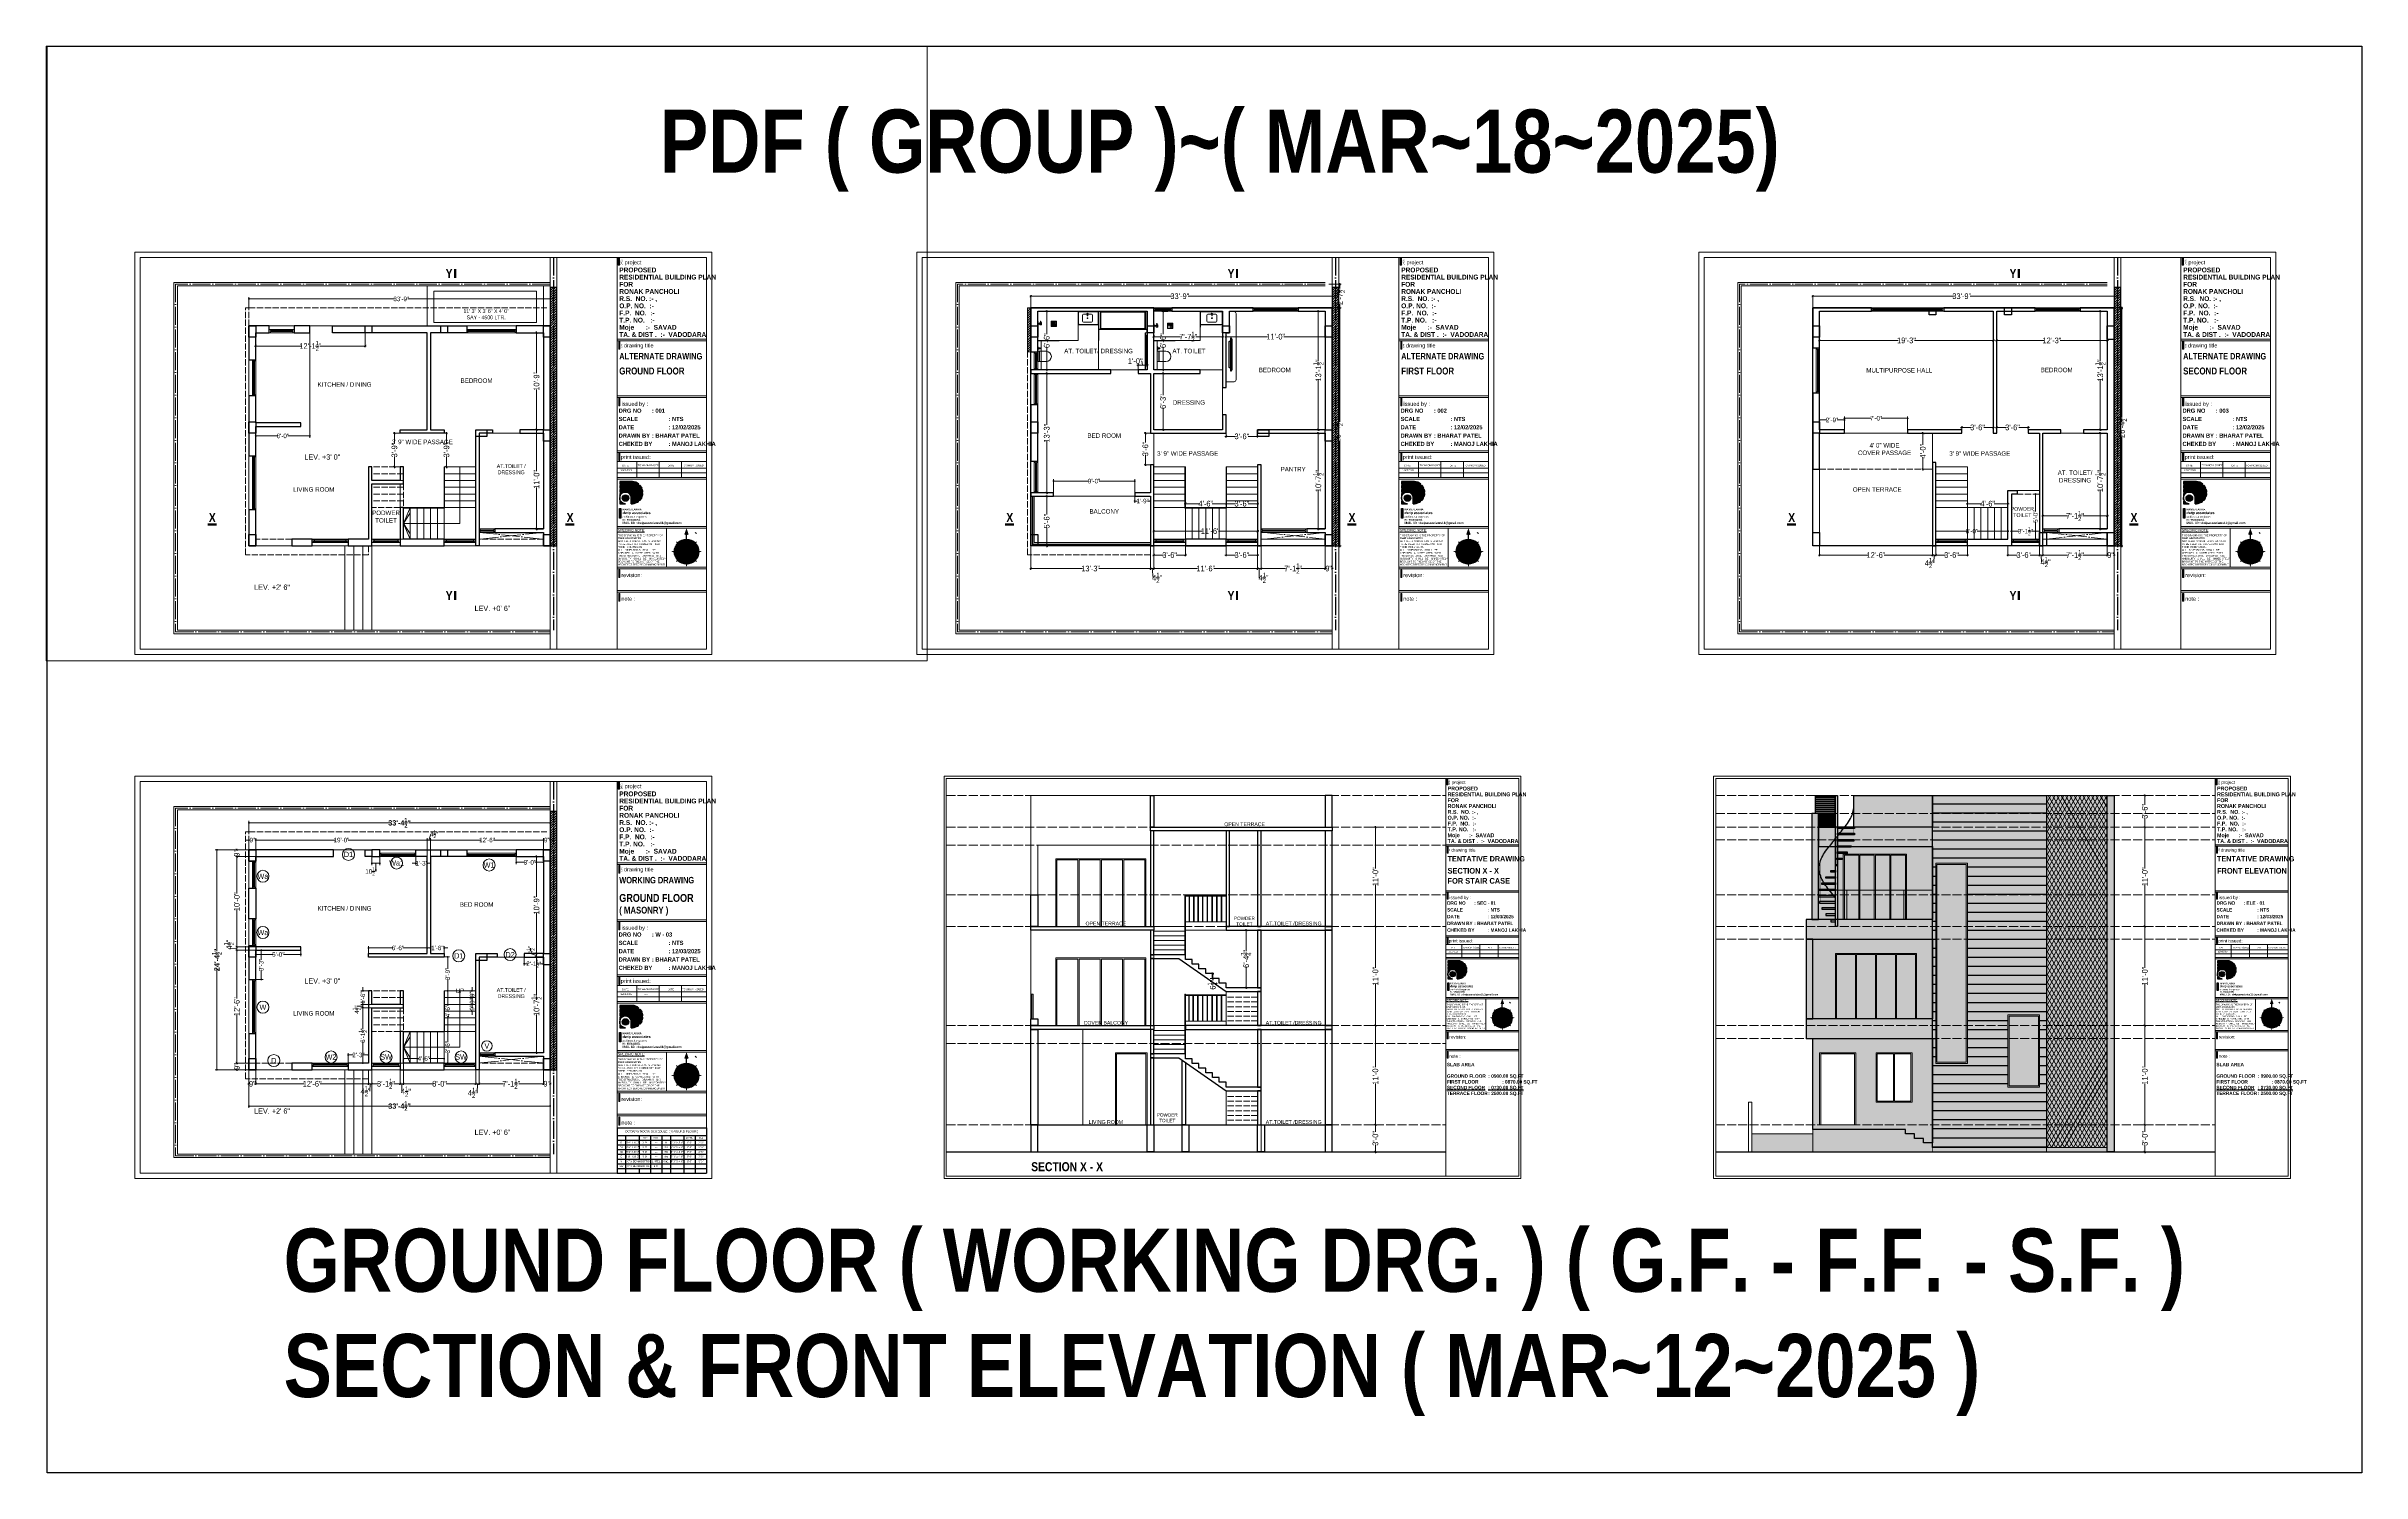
# Paper-space layout 'Layout1' of a CAD drawing. Header units: millimetres. Extents: x -1 to 3078, y -1078 to 819.
import ezdxf
from ezdxf.enums import TextEntityAlignment as Align

# ---------------------------------------------------------------- set-up
doc = ezdxf.new("R2010")
doc.units = ezdxf.units.MM
doc.header["$MEASUREMENT"] = 0
doc.header["$PDMODE"] = 35
doc.linetypes.add('ACAD_ISO02W100', pattern=[15, 12, -3])
doc.linetypes.add('ACAD_ISO04W100', pattern=[30, 24, -3, 0, -3])
doc.layers.get('Defpoints').update_dxf_attribs({"color": 220})
for name, color, linetype, lineweight in [('@~LEVEL GRID LINE', 43, 'ACAD_ISO02W100', 9), ('CENTERLINE ( COLUMN ) ~ DIM', 7, 'Continuous', 9), ('COLUMN', 1, 'Continuous', 30), ('ELEVATION', 250, 'Continuous', 9), ('ELEVATION ( D~W~RaiL )', 250, 'Continuous', 9), ('ELEVATION ( HATCH )', 251, 'Continuous', 9), ('ELEVATION ( SPIRAL STAIR )', 250, 'Continuous', 9), ('ELEVATION ( WALL COLOUR ) X_', 7, 'Continuous', 9), ('Farniture', 59, 'Continuous', 25), ('FIRST FLOOR', 7, 'Continuous', 9), ('FIRST FLOOR ( DIM )', 250, 'Continuous', 9), ('FIRST FLOOR ( DW_RAIL )', 7, 'Continuous', 9), ('FIRST FLOOR ( TEXT )', 7, 'Continuous', 9), ('FIRST FLOOR_( PLine )_', 251, 'Continuous', 30), ('FIRST FLOOR_( STAIR )', 251, 'Continuous', 9), ('FURNITURE', 59, 'Continuous', 9), ('GROUND FLOOR', 7, 'Continuous', 9), ('GROUND FLOOR  ( DIM )', 7, 'Continuous', 9), ('GROUND FLOOR  ( HATCH )', 251, 'Continuous', 9), ('GROUND FLOOR  ( PLINE )', 251, 'Continuous', 30), ('GROUND FLOOR ( DW_RAIL )', 7, 'Continuous', 9), ('GROUND FLOOR ( STAIR )', 251, 'Continuous', 9), ('plot boundary', 26, 'Continuous', 30), ('SECOND FLOOR', 7, 'Continuous', 9), ('SECOND FLOOR  ( PLINE )', 251, 'Continuous', 30), ('SECOND FLOOR ( DIM )', 7, 'Continuous', 9), ('SECOND FLOOR ( DW_RAIL )', 7, 'Continuous', 9), ('SECOND FLOOR ( PLine )', 7, 'Continuous', 30), ('SECOND FLOOR ( TEXT )', 7, 'Continuous', 9), ('SECTION', 7, 'Continuous', 9), ('SECTION ( DIM )', 250, 'Continuous', 18), ('SECTION ( D~W~RaiL )', 250, 'Continuous', 18), ('SECTION ( GLASS  COLOUR ) X_', 7, 'Continuous', 9), ('SECTION ( PLine )', 251, 'Continuous', 30), ('SECTION ( SLAB PLine )', 104, 'Continuous', 30), ('STAIRCASE', 45, 'Continuous', 25), ('X_PLOT', 1, 'Continuous', 9), ('X_SHEET', 7, 'Continuous', 9)]:
    doc.layers.add(name, color=color, linetype=linetype, lineweight=lineweight)
for name, color, linetype in [('ELEVATION ( GLASS COLOUR ) X_', 7, 'Continuous'), ('ELEVATION )~BOUNDRY ~( WALL COLOUR ) _', 7, 'Continuous'), ('GROUND FLOOR  ( Text )', 251, 'Continuous'), ('SECTION ( Text )', 250, 'Continuous')]:
    doc.layers.add(name, color=color, linetype=linetype)
doc.styles.add("AR_0'-0", font='arial.ttf')
doc.styles.add('AR_6', font='arial.ttf', dxfattribs={"height": 6})
doc.styles.add('Cn BT~6', font='swissc.ttf', dxfattribs={"height": 6})
doc.styles.add("Cn_BT_0'-0", font='swissc.ttf')
doc.styles.add('Cn_BT_7', font='swissc.ttf', dxfattribs={"height": 7})
doc.styles.add('Cn_BT_7½', font='swissc.ttf', dxfattribs={"height": 7.5})
doc.styles.add('DUTCH801', font='dutcheb.ttf', dxfattribs={"height": 6.5})
doc.styles.add('KATHA', font='swissc.ttf')
doc.styles.get("Standard").update_dxf_attribs({"font": 'arial.ttf', "height": 6})
doc.dimstyles.new('Cn BT~6', dxfattribs={"dimtxt": 0.18, "dimasz": 2.5, "dimexe": 2.5, "dimexo": 0, "dimgap": 0.09, "dimtad": 0, "dimdec": 3, "dimzin": 3, "dimdsep": 46, "dimlunit": 4, "dimtxsty": 'Cn BT~6', "dimblk": 'DOT', "dimcen": 0.09, "dimdle": 2, "dimclrd": 250, "dimclre": 250, "dimclrt": 5, "dimadec": 0, "dimazin": 0, "dimtfac": 0.75, "dimtdec": 3, "dimtofl": 0, "dimtmove": 0, "dimatfit": 3, "dimfxl": 1, "dimtolj": 1, "dimtzin": 0, "dimlwd": 15, "dimlwe": 15, "dimarcsym": 0})
doc.dimstyles.new('Cn_BT_7½', dxfattribs={"dimtxt": 9, "dimasz": 3, "dimexe": 1.5, "dimexo": 0, "dimgap": 0.09, "dimtad": 0, "dimdec": 3, "dimzin": 3, "dimdsep": 46, "dimlunit": 4, "dimtxsty": 'Cn_BT_7½', "dimblk": 'ARCHTICK', "dimcen": 0.09, "dimdle": 1.5, "dimclrd": 251, "dimclre": 251, "dimclrt": 14, "dimadec": 0, "dimazin": 0, "dimtfac": 0.75, "dimtdec": 3, "dimtofl": 0, "dimtmove": 0, "dimatfit": 3, "dimfxl": 0, "dimtolj": 1, "dimtzin": 0, "dimlwd": 15, "dimlwe": 15, "dimarcsym": 0})

# ---------------------------------------------------------------- blocks, each defined once
blk = doc.blocks.new('NORTH')
h = blk.add_hatch(color=9)
h.set_gradient(color1=(201, 201, 201), color2=(237, 237, 237), one_color=1, tint=0.93, name='SPHERICAL')
edge = h.paths.add_edge_path()
edge.add_arc((329168.4, -156620.1), 24.1, 0, 360)
at = {"layer": 'X_SHEET'}
for color, points in [(224, [(329143.4, -156619.9), (329144.3, -156618.2), (329138.4, -156619.9)]), (47, [(329147.2, -156620), (329150.3, -156617), (329150.3, -156623.1)]), (47, [(329153.4, -156609.4), (329153.4, -156605.1), (329157.7, -156605.1)]), (224, [(329168.4, -156574.8), (329168.4, -156588.4), (329164.1, -156586.7)]), (47, [(329165.3, -156602), (329168.4, -156598.9), (329171.4, -156602)]), (230, [(329172.6, -156586.7), (329168.4, -156588.4), (329168.4, -156574.8)]), (47, [(329179, -156605.1), (329183.3, -156605.1), (329183.3, -156609.4)]), (47, [(329186.5, -156623.1), (329186.5, -156617), (329189.5, -156620.1)]), (224, [(329193.3, -156619.9), (329192.5, -156618.2), (329198.4, -156619.9)]), (230, [(329144.3, -156621.6), (329143.4, -156619.9), (329138.4, -156619.9)]), (47, [(329153.4, -156635), (329153.4, -156630.7), (329157.7, -156635)]), (47, [(329171.4, -156638.2), (329165.3, -156638.1), (329168.3, -156641.2)]), (230, [(329166.7, -156644.1), (329168.4, -156645), (329168.4, -156650.1)]), (224, [(329168.4, -156645), (329170.1, -156644.1), (329168.4, -156650.1)]), (47, [(329179, -156635), (329183.3, -156630.7), (329183.3, -156635)]), (230, [(329192.5, -156621.6), (329193.3, -156619.9), (329198.4, -156619.9)])]:
    blk.add_hatch(color=color, dxfattribs=at).paths.add_polyline_path(points)
at = {"color": 250, "lineweight": 9}
for p, q in [((329146.1, -156610.8), (329166.6, -156619.3)), ((329151.3, -156603), (329149.2, -156600.9)), ((329167.6, -156618.3), (329159.1, -156597.8)), ((329169.1, -156618.3), (329177.6, -156597.8)), ((329170.1, -156619.3), (329190.7, -156610.8)), ((329185.4, -156603), (329187.6, -156600.9)), ((329146.1, -156629.3), (329166.6, -156620.8)), ((329151.3, -156637.1), (329149.2, -156639.2)), ((329159.1, -156642.4), (329167.6, -156621.8)), ((329177.6, -156642.4), (329169.1, -156621.8)), ((329170.1, -156620.8), (329190.7, -156629.3)), ((329185.4, -156637.1), (329187.6, -156639.2))]:
    blk.add_line(p, q, dxfattribs=at)
at = {"color": 254, "lineweight": 5}
for p, q in [((329167, -156618.7), (329163.3, -156615)), ((329168.4, -156618.2), (329168.4, -156612.9)), ((329169.7, -156618.7), (329173.4, -156615)), ((329185.4, -156582.8), (329187.6, -156585)), ((329166.5, -156620.1), (329161.2, -156620.1)), ((329167, -156621.4), (329163.3, -156625.1)), ((329168.4, -156621.9), (329168.4, -156627.2)), ((329169.7, -156621.4), (329173.4, -156625.1)), ((329170.2, -156620.1), (329175.5, -156620.1))]:
    blk.add_line(p, q, dxfattribs=at)
at = {"color": 1}
blk.add_line((329171.1, -156626.7), (329169.1, -156621.8), dxfattribs=at)
at = {"lineweight": 9}
for radius in [24.1, 21.1, 10.2, 7.18, 1.88]:
    blk.add_circle((329168.4, -156620.1), radius, dxfattribs=at)
at = {"layer": 'X_SHEET', "color": 29, "linetype": 'Continuous', "lineweight": 25}
blk.add_line((329168.4, -156595.9), (329168.4, -156588.4), dxfattribs=at)
at = {"layer": 'X_SHEET', "color": 26, "linetype": 'ByBlock', "lineweight": -2, "style": 'DUTCH801'}
for s, rotation, p in [('W', 89.9141, (329153.5, -156620)), ('NE', 314.9141, (329178.9, -156609.6)), ('SW', 314.9141, (329156.3, -156632.7)), ('E', 89.9141, (329186.1, -156619.8))]:
    blk.add_text(s, height=2.7, rotation=rotation, dxfattribs=at).set_placement(p, align=Align.CENTER)
for s, rotation, p in [('NW', 44.9141, (329156.2, -156607.4)), ('N', 359.9141, (329168.3, -156602.4)), ('S', 359.9141, (329168.4, -156634.9)), ('SE', 44.9141, (329178.9, -156630.5))]:
    blk.add_text(s, height=2.7, rotation=rotation, dxfattribs=at).set_placement(p, align=Align.TOP_CENTER)
blk = doc.blocks.new('logo')
at = {"layer": 'STAIRCASE', "linetype": 'Continuous', "ltscale": 15}
h = blk.add_hatch(color=0, dxfattribs=at)
edge = h.paths.add_edge_path()
edge.add_line((52190, -8439), (52132, -8439))
edge.add_line((52132, -8439), (52132, -8451))
edge.add_line((52132, -8451), (52219, -8451))
edge.add_arc((52186, -8490), 51, 49.5898, 85.3906)
edge = h.paths.add_edge_path()
edge.add_line((52225, -8457), (52132, -8457))
edge.add_line((52132, -8457), (52132, -8469))
edge.add_line((52132, -8469), (52233, -8469))
edge.add_arc((52186, -8490), 51, 24.196, 40.1809)
edge = h.paths.add_edge_path()
edge.add_line((52235, -8475), (52132, -8475))
edge.add_line((52132, -8475), (52132, -8487))
edge.add_line((52132, -8487), (52237, -8487))
edge.add_arc((52186, -8490), 51, 3.3421, 17.076)
edge = h.paths.add_edge_path()
edge.add_line((52237, -8493), (52175, -8493))
edge.add_arc((52158, -8514), 26.8, 19.8001, 51.8901, ccw=False)
edge.add_line((52184, -8505), (52235, -8505))
edge.add_arc((52186, -8490), 51, 342.9464, 356.6794)
edge = h.paths.add_edge_path()
edge.add_line((52233, -8511), (52184, -8511))
edge.add_line((52184, -8511), (52184, -8523))
edge.add_line((52184, -8523), (52225, -8523))
edge.add_arc((52186, -8490), 51, 319.8472, 335.8275)
edge = h.paths.add_edge_path()
edge.add_line((52219, -8528), (52184, -8528))
edge.add_line((52184, -8528), (52184, -8540))
edge.add_line((52184, -8540), (52190, -8540))
edge.add_arc((52186, -8490), 51, 274.8693, 310.4434)
edge = h.paths.add_edge_path()
edge.add_line((52136, -8528), (52132, -8528))
edge.add_line((52132, -8528), (52132, -8540))
edge.add_line((52132, -8540), (52158, -8540))
edge.add_arc((52158, -8514), 26.8, 213.4982, 270, ccw=False)
edge = h.paths.add_edge_path()
edge.add_line((52132, -8514), (52132, -8523))
edge.add_line((52132, -8523), (52133, -8523))
edge.add_arc((52158, -8514), 26.8, 180, 199.307, ccw=False)
edge = h.paths.add_edge_path()
edge.add_line((52132, -8511), (52132, -8511))
edge.add_line((52132, -8511), (52132, -8514))
edge.add_arc((52158, -8514), 26.8, 173.2545, 180, ccw=False)
edge = h.paths.add_edge_path()
edge.add_line((52142, -8493), (52132, -8493))
edge.add_line((52132, -8493), (52132, -8505))
edge.add_line((52132, -8505), (52133, -8505))
edge.add_arc((52158, -8514), 26.8, 128.1099, 160.1999, ccw=False)
edge = h.paths.add_edge_path()
edge.add_arc((52158, -8514), 14.8, 0, 360)
at = {"layer": 'STAIRCASE', "color": 0, "linetype": 'Continuous', "ltscale": 15}
blk.add_line((52184, -8540), (52184, -8505), dxfattribs=at)
for points in [[(52190, -8439), (52132, -8439), (52132, -8451), (52219, -8451, 0.157494)], [(52225, -8457), (52132, -8457), (52132, -8469), (52233, -8469, 0.06986)], [(52235, -8475), (52132, -8475), (52132, -8487), (52237, -8487, 0.059998)], [(52142, -8493), (52132, -8493), (52132, -8505), (52133, -8505, -0.140942)], [(52132, -8511), (52132, -8511), (52132, -8514, -0.029441)], [(52132, -8514), (52132, -8523), (52133, -8523, -0.084443)], [(52136, -8528), (52132, -8528), (52132, -8540), (52158, -8540, -0.251655)], [(52237, -8493), (52175, -8493, -0.140942), (52184, -8505), (52235, -8505, 0.059993)], [(52233, -8511), (52184, -8511), (52184, -8523), (52225, -8523, 0.069841)], [(52219, -8528), (52184, -8528), (52184, -8540), (52190, -8540, 0.15648)]]:
    blk.add_lwpolyline(points, format="xyb", close=True, dxfattribs=at)
blk.add_circle((52158, -8514), 14.8, dxfattribs=at)
blk.add_arc((52158, -8514), 26.8, 19.8001, 270, dxfattribs=at)
blk = doc.blocks.new('_ArchTick')
at = {"color": 0, "linetype": 'ByBlock', "const_width": 0.15}
blk.add_lwpolyline([(-0.5, -0.5), (0.5, 0.5)], dxfattribs=at)
blk = doc.blocks.new('*D61')
at = {"layer": 'Defpoints', "color": 0}
for p in [(1704.2, 502.9), (1708.7, 471.4), (1719.1, 471.4)]:
    blk.add_point(p, dxfattribs=at)
at = {"layer": 'FIRST FLOOR ( DIM )', "color": 251, "lineweight": 15}
for p, q in [((1704.2, 502.9), (1720.6, 502.9)), ((1719.1, 504.4), (1719.1, 497.4)), ((1708.7, 471.4), (1720.6, 471.4)), ((1719.1, 469.9), (1719.1, 477))]:
    blk.add_line(p, q, dxfattribs=at)
at = {"layer": 'FIRST FLOOR ( DIM )', "color": 251, "lineweight": 15, "xscale": 3, "yscale": 3, "zscale": 3}
for p, rotation in [((1719.1, 502.9), 90), ((1719.1, 471.4), 270)]:
    blk.add_blockref('_ArchTick', p, dxfattribs=dict(at, rotation=rotation))
at = {"layer": 'FIRST FLOOR ( DIM )', "color": 14, "insert": (1719.1, 487.2), "char_height": 7.5, "attachment_point": 5, "rotation": 90, "style": 'Cn_BT_7½'}
blk.add_mtext('\\A1;2\'-7{\\H0.750000x;\\S1/2;}"', dxfattribs=at)
blk = doc.blocks.new('*D62')
at = {"layer": 'Defpoints', "color": 0}
for p in [(1708.7, 471.4), (1704.2, 154.9), (1719.1, 154.9)]:
    blk.add_point(p, dxfattribs=at)
at = {"layer": 'FIRST FLOOR ( DIM )', "color": 251, "lineweight": 15}
for p, q in [((1708.7, 471.4), (1720.6, 471.4)), ((1719.1, 472.9), (1719.1, 319.9)), ((1719.1, 153.4), (1719.1, 294.5)), ((1704.2, 154.9), (1720.6, 154.9))]:
    blk.add_line(p, q, dxfattribs=at)
at = {"layer": 'FIRST FLOOR ( DIM )', "color": 251, "lineweight": 15, "xscale": 3, "yscale": 3, "zscale": 3}
for p, rotation in [((1719.1, 471.4), 90), ((1719.1, 154.9), 270)]:
    blk.add_blockref('_ArchTick', p, dxfattribs=dict(at, rotation=rotation))
at = {"layer": 'FIRST FLOOR ( DIM )', "color": 14, "insert": (1716.1, 307.2), "char_height": 7.5, "attachment_point": 5, "rotation": 90, "style": 'Cn_BT_7½'}
blk.add_mtext('\\A1;26\'-4{\\H0.750000x;\\S1/2;}"', dxfattribs=at)
blk = doc.blocks.new('*D63')
at = {"layer": 'Defpoints', "color": 0}
for p in [(1699.7, 304.9), (1690.4, 177.4), (1699.7, 177.4)]:
    blk.add_point(p, dxfattribs=at)
at = {"layer": 'FIRST FLOOR ( DIM )', "color": 251, "lineweight": 15}
for p, q in [((1699.7, 304.9), (1688.9, 304.9)), ((1690.4, 306.4), (1690.4, 253.7)), ((1690.4, 175.9), (1690.4, 228.6)), ((1699.7, 177.4), (1688.9, 177.4))]:
    blk.add_line(p, q, dxfattribs=at)
at = {"layer": 'FIRST FLOOR ( DIM )', "color": 251, "lineweight": 15, "xscale": 3, "yscale": 3, "zscale": 3}
for p, rotation in [((1690.4, 304.9), 90), ((1690.4, 177.4), 270)]:
    blk.add_blockref('_ArchTick', p, dxfattribs=dict(at, rotation=rotation))
at = {"layer": 'FIRST FLOOR ( DIM )', "color": 14, "insert": (1690.4, 241.2), "char_height": 7.5, "attachment_point": 5, "rotation": 90, "style": 'Cn_BT_7½'}
blk.add_mtext('\\A1;10\'-7{\\H0.750000x;\\S1/2;}"', dxfattribs=at)
blk = doc.blocks.new('*D64')
at = {"layer": 'Defpoints', "color": 0}
for p in [(1699.7, 466.9), (1690.4, 309.4), (1699.7, 309.4)]:
    blk.add_point(p, dxfattribs=at)
at = {"layer": 'FIRST FLOOR ( DIM )', "color": 251, "lineweight": 15}
for p, q in [((1699.7, 466.9), (1688.9, 466.9)), ((1690.4, 468.4), (1690.4, 400.7)), ((1690.4, 307.9), (1690.4, 375.6)), ((1699.7, 309.4), (1688.9, 309.4))]:
    blk.add_line(p, q, dxfattribs=at)
at = {"layer": 'FIRST FLOOR ( DIM )', "color": 251, "lineweight": 15, "xscale": 3, "yscale": 3, "zscale": 3}
for p, rotation in [((1690.4, 466.9), 90), ((1690.4, 309.4), 270)]:
    blk.add_blockref('_ArchTick', p, dxfattribs=dict(at, rotation=rotation))
at = {"layer": 'FIRST FLOOR ( DIM )', "color": 14, "insert": (1690.4, 388.2), "char_height": 7.5, "attachment_point": 5, "rotation": 90, "style": 'Cn_BT_7½'}
blk.add_mtext('\\A1;13\'-1{\\H0.750000x;\\S1/2;}"', dxfattribs=at)
blk = doc.blocks.new('*D65')
at = {"layer": 'Defpoints', "color": 0}
for p in [(1567.7, 438.4), (1699.7, 438.4), (1699.7, 433.2)]:
    blk.add_point(p, dxfattribs=at)
at = {"layer": 'FIRST FLOOR ( DIM )', "color": 251, "lineweight": 15}
for p, q in [((1566.2, 433.2), (1622.8, 433.2)), ((1567.7, 438.4), (1567.7, 431.7)), ((1701.2, 433.2), (1644.5, 433.2)), ((1699.7, 438.4), (1699.7, 431.7))]:
    blk.add_line(p, q, dxfattribs=at)
at = {"layer": 'FIRST FLOOR ( DIM )', "color": 251, "lineweight": 15, "xscale": 3, "yscale": 3, "zscale": 3, "rotation": 180}
blk.add_blockref('_ArchTick', (1567.7, 433.2), dxfattribs=at)
at = {"layer": 'FIRST FLOOR ( DIM )', "color": 251, "lineweight": 15, "xscale": 3, "yscale": 3, "zscale": 3}
blk.add_blockref('_ArchTick', (1699.7, 433.2), dxfattribs=at)
at = {"layer": 'FIRST FLOOR ( DIM )', "color": 14, "insert": (1633.7, 433.2), "char_height": 7.5, "attachment_point": 5, "style": 'Cn_BT_7½'}
blk.add_mtext('\\A1;11\'-0"', dxfattribs=at)
blk = doc.blocks.new('*D66')
at = {"layer": 'Defpoints', "color": 0}
for p in [(1471.7, 438.4), (1471.7, 433.2), (1563.2, 438.4)]:
    blk.add_point(p, dxfattribs=at)
at = {"layer": 'FIRST FLOOR ( DIM )', "color": 251, "lineweight": 15}
for p, q in [((1470.2, 433.2), (1507.2, 433.2)), ((1471.7, 438.4), (1471.7, 431.7)), ((1564.7, 433.2), (1527.6, 433.2)), ((1563.2, 438.4), (1563.2, 431.7))]:
    blk.add_line(p, q, dxfattribs=at)
at = {"layer": 'FIRST FLOOR ( DIM )', "color": 251, "lineweight": 15, "xscale": 3, "yscale": 3, "zscale": 3, "rotation": 180}
blk.add_blockref('_ArchTick', (1471.7, 433.2), dxfattribs=at)
at = {"layer": 'FIRST FLOOR ( DIM )', "color": 251, "lineweight": 15, "xscale": 3, "yscale": 3, "zscale": 3}
blk.add_blockref('_ArchTick', (1563.2, 433.2), dxfattribs=at)
at = {"layer": 'FIRST FLOOR ( DIM )', "color": 14, "insert": (1517.4, 433.2), "char_height": 7.5, "attachment_point": 5, "style": 'Cn_BT_7½'}
blk.add_mtext('\\A1;7\'-7{\\H0.750000x;\\S1/2;}"', dxfattribs=at)
blk = doc.blocks.new('*D67')
at = {"layer": 'Defpoints', "color": 0}
for p in [(1308.2, 487), (1308.2, 471.4), (1713.2, 471.4)]:
    blk.add_point(p, dxfattribs=at)
at = {"layer": 'FIRST FLOOR ( DIM )', "color": 251, "lineweight": 15}
for p, q in [((1306.7, 487), (1495.1, 487)), ((1308.2, 471.4), (1308.2, 488.5)), ((1714.7, 487), (1517.2, 487)), ((1713.2, 471.4), (1713.2, 488.5))]:
    blk.add_line(p, q, dxfattribs=at)
at = {"layer": 'FIRST FLOOR ( DIM )', "color": 251, "lineweight": 15, "xscale": 3, "yscale": 3, "zscale": 3, "rotation": 180}
blk.add_blockref('_ArchTick', (1308.2, 487), dxfattribs=at)
at = {"layer": 'FIRST FLOOR ( DIM )', "color": 251, "lineweight": 15, "xscale": 3, "yscale": 3, "zscale": 3}
blk.add_blockref('_ArchTick', (1713.2, 487), dxfattribs=at)
at = {"layer": 'FIRST FLOOR ( DIM )', "color": 14, "insert": (1506.2, 487), "char_height": 7.5, "attachment_point": 5, "style": 'Cn_BT_7½'}
blk.add_mtext('\\A1;33\'-9"', dxfattribs=at)
blk = doc.blocks.new('*D68')
at = {"layer": 'Defpoints', "color": 0}
for p in [(1471.7, 181.9), (1609.7, 181.9), (1609.7, 174.5)]:
    blk.add_point(p, dxfattribs=at)
at = {"layer": 'FIRST FLOOR ( DIM )', "color": 251, "lineweight": 15}
for p, q in [((1470.2, 174.5), (1535.8, 174.5)), ((1471.7, 181.9), (1471.7, 173)), ((1611.2, 174.5), (1557.5, 174.5)), ((1609.7, 181.9), (1609.7, 173))]:
    blk.add_line(p, q, dxfattribs=at)
at = {"layer": 'FIRST FLOOR ( DIM )', "color": 251, "lineweight": 15, "xscale": 3, "yscale": 3, "zscale": 3, "rotation": 180}
blk.add_blockref('_ArchTick', (1471.7, 174.5), dxfattribs=at)
at = {"layer": 'FIRST FLOOR ( DIM )', "color": 251, "lineweight": 15, "xscale": 3, "yscale": 3, "zscale": 3}
blk.add_blockref('_ArchTick', (1609.7, 174.5), dxfattribs=at)
at = {"layer": 'FIRST FLOOR ( DIM )', "color": 14, "insert": (1546.7, 174.5), "char_height": 7.5, "attachment_point": 5, "style": 'Cn_BT_7½'}
blk.add_mtext('\\A1;11\'-6"', dxfattribs=at)
blk = doc.blocks.new('*D69')
at = {"layer": 'Defpoints', "color": 0}
for p in [(1567.7, 206.7), (1609.7, 211.1), (1609.7, 206.7)]:
    blk.add_point(p, dxfattribs=at)
at = {"layer": 'FIRST FLOOR ( DIM )', "color": 251, "lineweight": 15}
for p, q in [((1566.2, 211.1), (1580.1, 211.1)), ((1567.7, 206.7), (1567.7, 212.6)), ((1611.2, 211.1), (1597.2, 211.1)), ((1609.7, 206.7), (1609.7, 212.6))]:
    blk.add_line(p, q, dxfattribs=at)
at = {"layer": 'FIRST FLOOR ( DIM )', "color": 251, "lineweight": 15, "xscale": 3, "yscale": 3, "zscale": 3, "rotation": 180}
blk.add_blockref('_ArchTick', (1567.7, 211.1), dxfattribs=at)
at = {"layer": 'FIRST FLOOR ( DIM )', "color": 251, "lineweight": 15, "xscale": 3, "yscale": 3, "zscale": 3}
blk.add_blockref('_ArchTick', (1609.7, 211.1), dxfattribs=at)
at = {"layer": 'FIRST FLOOR ( DIM )', "color": 14, "insert": (1588.7, 211.1), "char_height": 7.5, "attachment_point": 5, "style": 'Cn_BT_7½'}
blk.add_mtext('\\A1;3\'-6"', dxfattribs=at)
blk = doc.blocks.new('*D70')
at = {"layer": 'Defpoints', "color": 0}
for p in [(1513.7, 205.9), (1567.7, 211.1), (1567.7, 205.9)]:
    blk.add_point(p, dxfattribs=at)
at = {"layer": 'FIRST FLOOR ( DIM )', "color": 251, "lineweight": 15}
for p, q in [((1512.2, 211.1), (1532.1, 211.1)), ((1513.7, 205.9), (1513.7, 212.6)), ((1569.2, 211.1), (1549.3, 211.1)), ((1567.7, 205.9), (1567.7, 212.6))]:
    blk.add_line(p, q, dxfattribs=at)
at = {"layer": 'FIRST FLOOR ( DIM )', "color": 251, "lineweight": 15, "xscale": 3, "yscale": 3, "zscale": 3, "rotation": 180}
blk.add_blockref('_ArchTick', (1513.7, 211.1), dxfattribs=at)
at = {"layer": 'FIRST FLOOR ( DIM )', "color": 251, "lineweight": 15, "xscale": 3, "yscale": 3, "zscale": 3}
blk.add_blockref('_ArchTick', (1567.7, 211.1), dxfattribs=at)
at = {"layer": 'FIRST FLOOR ( DIM )', "color": 14, "insert": (1540.7, 211.1), "char_height": 7.5, "attachment_point": 5, "style": 'Cn_BT_7½'}
blk.add_mtext('\\A1;4\'-6"', dxfattribs=at)
blk = doc.blocks.new('*D71')
at = {"layer": 'Defpoints', "color": 0}
for p in [(1308.2, 154.9), (1467.2, 154.9), (1467.2, 124.8)]:
    blk.add_point(p, dxfattribs=at)
at = {"layer": 'FIRST FLOOR ( DIM )', "color": 251, "lineweight": 15}
for p, q in [((1308.2, 154.9), (1308.2, 123.3)), ((1467.2, 154.9), (1467.2, 123.3)), ((1306.7, 124.8), (1376.8, 124.8)), ((1468.7, 124.8), (1398.5, 124.8))]:
    blk.add_line(p, q, dxfattribs=at)
at = {"layer": 'FIRST FLOOR ( DIM )', "color": 251, "lineweight": 15, "xscale": 3, "yscale": 3, "zscale": 3, "rotation": 180}
blk.add_blockref('_ArchTick', (1308.2, 124.8), dxfattribs=at)
at = {"layer": 'FIRST FLOOR ( DIM )', "color": 251, "lineweight": 15, "xscale": 3, "yscale": 3, "zscale": 3}
blk.add_blockref('_ArchTick', (1467.2, 124.8), dxfattribs=at)
at = {"layer": 'FIRST FLOOR ( DIM )', "color": 14, "insert": (1387.7, 124.8), "char_height": 7.5, "attachment_point": 5, "style": 'Cn_BT_7½'}
blk.add_mtext('\\A1;13\'-3"', dxfattribs=at)
blk = doc.blocks.new('*D72')
at = {"layer": 'Defpoints', "color": 0}
for p in [(1467.2, 154.9), (1471.7, 154.9), (1471.7, 124.8)]:
    blk.add_point(p, dxfattribs=at)
at = {"layer": 'FIRST FLOOR ( DIM )', "color": 251, "lineweight": 15}
for p, q in [((1467.2, 154.9), (1467.2, 123.3)), ((1471.7, 154.9), (1471.7, 123.3)), ((1465.7, 124.8), (1473.2, 124.8)), ((1469.4, 124.8), (1470.6, 112.4)), ((1470.6, 112.4), (1470.8, 112.4))]:
    blk.add_line(p, q, dxfattribs=at)
at = {"layer": 'FIRST FLOOR ( DIM )', "color": 251, "lineweight": 15, "xscale": 3, "yscale": 3, "zscale": 3, "rotation": 180}
blk.add_blockref('_ArchTick', (1467.2, 124.8), dxfattribs=at)
at = {"layer": 'FIRST FLOOR ( DIM )', "color": 251, "lineweight": 15, "xscale": 3, "yscale": 3, "zscale": 3}
blk.add_blockref('_ArchTick', (1471.7, 124.8), dxfattribs=at)
at = {"layer": 'FIRST FLOOR ( DIM )', "color": 14, "insert": (1476.1, 112.4), "char_height": 7.5, "attachment_point": 5, "style": 'Cn_BT_7½'}
blk.add_mtext('\\A1;4{\\H0.750000x;\\S1/2;}"', dxfattribs=at)
blk = doc.blocks.new('*D73')
at = {"layer": 'Defpoints', "color": 0}
for p in [(1471.7, 154.9), (1513.7, 154.9), (1513.7, 142.8)]:
    blk.add_point(p, dxfattribs=at)
at = {"layer": 'FIRST FLOOR ( DIM )', "color": 251, "lineweight": 15}
for p, q in [((1471.7, 154.9), (1471.7, 141.3)), ((1513.7, 154.9), (1513.7, 141.3)), ((1470.2, 142.8), (1484.1, 142.8)), ((1515.2, 142.8), (1501.2, 142.8))]:
    blk.add_line(p, q, dxfattribs=at)
at = {"layer": 'FIRST FLOOR ( DIM )', "color": 251, "lineweight": 15, "xscale": 3, "yscale": 3, "zscale": 3, "rotation": 180}
blk.add_blockref('_ArchTick', (1471.7, 142.8), dxfattribs=at)
at = {"layer": 'FIRST FLOOR ( DIM )', "color": 251, "lineweight": 15, "xscale": 3, "yscale": 3, "zscale": 3}
blk.add_blockref('_ArchTick', (1513.7, 142.8), dxfattribs=at)
at = {"layer": 'FIRST FLOOR ( DIM )', "color": 14, "insert": (1492.7, 142.8), "char_height": 7.5, "attachment_point": 5, "style": 'Cn_BT_7½'}
blk.add_mtext('\\A1;3\'-6"', dxfattribs=at)
blk = doc.blocks.new('*D74')
at = {"layer": 'Defpoints', "color": 0}
for p in [(1567.7, 154.9), (1609.7, 154.9), (1609.7, 142.8)]:
    blk.add_point(p, dxfattribs=at)
at = {"layer": 'FIRST FLOOR ( DIM )', "color": 251, "lineweight": 15}
for p, q in [((1567.7, 154.9), (1567.7, 141.3)), ((1609.7, 154.9), (1609.7, 141.3)), ((1566.2, 142.8), (1580.1, 142.8)), ((1611.2, 142.8), (1597.2, 142.8))]:
    blk.add_line(p, q, dxfattribs=at)
at = {"layer": 'FIRST FLOOR ( DIM )', "color": 251, "lineweight": 15, "xscale": 3, "yscale": 3, "zscale": 3, "rotation": 180}
blk.add_blockref('_ArchTick', (1567.7, 142.8), dxfattribs=at)
at = {"layer": 'FIRST FLOOR ( DIM )', "color": 251, "lineweight": 15, "xscale": 3, "yscale": 3, "zscale": 3}
blk.add_blockref('_ArchTick', (1609.7, 142.8), dxfattribs=at)
at = {"layer": 'FIRST FLOOR ( DIM )', "color": 14, "insert": (1588.7, 142.8), "char_height": 7.5, "attachment_point": 5, "style": 'Cn_BT_7½'}
blk.add_mtext('\\A1;3\'-6"', dxfattribs=at)
blk = doc.blocks.new('*D75')
at = {"layer": 'Defpoints', "color": 0}
for p in [(1609.7, 154.9), (1614.2, 154.9), (1614.2, 124.8)]:
    blk.add_point(p, dxfattribs=at)
at = {"layer": 'FIRST FLOOR ( DIM )', "color": 251, "lineweight": 15}
for p, q in [((1609.7, 154.9), (1609.7, 123.3)), ((1614.2, 154.9), (1614.2, 123.3)), ((1608.2, 124.8), (1615.7, 124.8)), ((1611.9, 124.8), (1611.9, 112.5)), ((1611.9, 112.5), (1612.1, 112.5))]:
    blk.add_line(p, q, dxfattribs=at)
at = {"layer": 'FIRST FLOOR ( DIM )', "color": 251, "lineweight": 15, "xscale": 3, "yscale": 3, "zscale": 3, "rotation": 180}
blk.add_blockref('_ArchTick', (1609.7, 124.8), dxfattribs=at)
at = {"layer": 'FIRST FLOOR ( DIM )', "color": 251, "lineweight": 15, "xscale": 3, "yscale": 3, "zscale": 3}
blk.add_blockref('_ArchTick', (1614.2, 124.8), dxfattribs=at)
at = {"layer": 'FIRST FLOOR ( DIM )', "color": 14, "insert": (1617.5, 112.5), "char_height": 7.5, "attachment_point": 5, "style": 'Cn_BT_7½'}
blk.add_mtext('\\A1;4{\\H0.750000x;\\S1/2;}"', dxfattribs=at)
blk = doc.blocks.new('*D76')
at = {"layer": 'Defpoints', "color": 0}
for p in [(1614.2, 154.9), (1699.7, 154.9), (1699.7, 124.8)]:
    blk.add_point(p, dxfattribs=at)
at = {"layer": 'FIRST FLOOR ( DIM )', "color": 251, "lineweight": 15}
for p, q in [((1614.2, 154.9), (1614.2, 123.3)), ((1699.7, 154.9), (1699.7, 123.3)), ((1612.7, 124.8), (1646.7, 124.8)), ((1701.2, 124.8), (1667.1, 124.8))]:
    blk.add_line(p, q, dxfattribs=at)
at = {"layer": 'FIRST FLOOR ( DIM )', "color": 251, "lineweight": 15, "xscale": 3, "yscale": 3, "zscale": 3, "rotation": 180}
blk.add_blockref('_ArchTick', (1614.2, 124.8), dxfattribs=at)
at = {"layer": 'FIRST FLOOR ( DIM )', "color": 251, "lineweight": 15, "xscale": 3, "yscale": 3, "zscale": 3}
blk.add_blockref('_ArchTick', (1699.7, 124.8), dxfattribs=at)
at = {"layer": 'FIRST FLOOR ( DIM )', "color": 14, "insert": (1656.9, 124.8), "char_height": 7.5, "attachment_point": 5, "style": 'Cn_BT_7½'}
blk.add_mtext('\\A1;7\'-1{\\H0.750000x;\\S1/2;}"', dxfattribs=at)
blk = doc.blocks.new('*D77')
at = {"layer": 'Defpoints', "color": 0}
for p in [(1699.7, 154.9), (1708.7, 154.9), (1708.7, 124.8)]:
    blk.add_point(p, dxfattribs=at)
at = {"layer": 'FIRST FLOOR ( DIM )', "color": 251, "lineweight": 15}
for p, q in [((1699.7, 154.9), (1699.7, 123.3)), ((1708.7, 154.9), (1708.7, 123.3)), ((1698.2, 124.8), (1700.5, 124.8)), ((1710.2, 124.8), (1707.8, 124.8))]:
    blk.add_line(p, q, dxfattribs=at)
at = {"layer": 'FIRST FLOOR ( DIM )', "color": 251, "lineweight": 15, "xscale": 3, "yscale": 3, "zscale": 3, "rotation": 180}
blk.add_blockref('_ArchTick', (1699.7, 124.8), dxfattribs=at)
at = {"layer": 'FIRST FLOOR ( DIM )', "color": 251, "lineweight": 15, "xscale": 3, "yscale": 3, "zscale": 3}
blk.add_blockref('_ArchTick', (1708.7, 124.8), dxfattribs=at)
at = {"layer": 'FIRST FLOOR ( DIM )', "color": 14, "insert": (1704.2, 124.8), "char_height": 7.5, "attachment_point": 5, "style": 'Cn_BT_7½'}
blk.add_mtext('\\A1;9"', dxfattribs=at)
blk = doc.blocks.new('*D78')
at = {"layer": 'Defpoints', "color": 0}
for p in [(1471.7, 304.9), (1460.4, 262.9), (1471.7, 262.9)]:
    blk.add_point(p, dxfattribs=at)
at = {"layer": 'FIRST FLOOR ( DIM )', "color": 251, "lineweight": 15}
for p, q in [((1471.7, 304.9), (1458.9, 304.9)), ((1460.4, 306.4), (1460.4, 292.5)), ((1471.7, 262.9), (1458.9, 262.9)), ((1460.4, 261.4), (1460.4, 275.4))]:
    blk.add_line(p, q, dxfattribs=at)
at = {"layer": 'FIRST FLOOR ( DIM )', "color": 251, "lineweight": 15, "xscale": 3, "yscale": 3, "zscale": 3}
for p, rotation in [((1460.4, 304.9), 90), ((1460.4, 262.9), 270)]:
    blk.add_blockref('_ArchTick', p, dxfattribs=dict(at, rotation=rotation))
at = {"layer": 'FIRST FLOOR ( DIM )', "color": 14, "insert": (1460.4, 283.9), "char_height": 7.5, "attachment_point": 5, "rotation": 90, "style": 'Cn_BT_7½'}
blk.add_mtext('\\A1;3\'-6"', dxfattribs=at)
blk = doc.blocks.new('*D79')
at = {"layer": 'Defpoints', "color": 0}
for p in [(1322.8, 466.9), (1322.8, 388.9), (1329.2, 388.9)]:
    blk.add_point(p, dxfattribs=at)
at = {"layer": 'FIRST FLOOR ( DIM )', "color": 251, "lineweight": 15}
for p, q in [((1322.8, 466.9), (1330.7, 466.9)), ((1329.2, 468.4), (1329.2, 436.4)), ((1329.2, 387.4), (1329.2, 419.4)), ((1322.8, 388.9), (1330.7, 388.9))]:
    blk.add_line(p, q, dxfattribs=at)
at = {"layer": 'FIRST FLOOR ( DIM )', "color": 251, "lineweight": 15, "xscale": 3, "yscale": 3, "zscale": 3}
for p, rotation in [((1329.2, 466.9), 90), ((1329.2, 388.9), 270)]:
    blk.add_blockref('_ArchTick', p, dxfattribs=dict(at, rotation=rotation))
at = {"layer": 'FIRST FLOOR ( DIM )', "color": 14, "insert": (1329.2, 427.9), "char_height": 7.5, "attachment_point": 5, "rotation": 90, "style": 'Cn_BT_7½'}
blk.add_mtext('\\A1;6\'-6"', dxfattribs=at)
blk = doc.blocks.new('*D80')
at = {"layer": 'Defpoints', "color": 0}
for p in [(1471.7, 384.4), (1471.7, 309.4), (1483.9, 309.4)]:
    blk.add_point(p, dxfattribs=at)
at = {"layer": 'FIRST FLOOR ( DIM )', "color": 251, "lineweight": 15}
for p, q in [((1471.7, 384.4), (1485.4, 384.4)), ((1483.9, 385.9), (1483.9, 355.4)), ((1471.7, 309.4), (1485.4, 309.4)), ((1483.9, 307.9), (1483.9, 338.4))]:
    blk.add_line(p, q, dxfattribs=at)
at = {"layer": 'FIRST FLOOR ( DIM )', "color": 251, "lineweight": 15, "xscale": 3, "yscale": 3, "zscale": 3}
for p, rotation in [((1483.9, 384.4), 90), ((1483.9, 309.4), 270)]:
    blk.add_blockref('_ArchTick', p, dxfattribs=dict(at, rotation=rotation))
at = {"layer": 'FIRST FLOOR ( DIM )', "color": 14, "insert": (1483.9, 346.9), "char_height": 7.5, "attachment_point": 5, "rotation": 90, "style": 'Cn_BT_7½'}
blk.add_mtext('\\A1;6\'-3"', dxfattribs=at)
blk = doc.blocks.new('*D81')
at = {"layer": 'Defpoints', "color": 0}
for p in [(1322.3, 220.9), (1329.2, 220.9), (1322.3, 154.9)]:
    blk.add_point(p, dxfattribs=at)
at = {"layer": 'FIRST FLOOR ( DIM )', "color": 251, "lineweight": 15}
for p, q in [((1322.3, 220.9), (1330.7, 220.9)), ((1329.2, 222.4), (1329.2, 196.5)), ((1322.3, 154.9), (1330.7, 154.9)), ((1329.2, 153.4), (1329.2, 179.4))]:
    blk.add_line(p, q, dxfattribs=at)
at = {"layer": 'FIRST FLOOR ( DIM )', "color": 251, "lineweight": 15, "xscale": 3, "yscale": 3, "zscale": 3}
for p, rotation in [((1329.2, 220.9), 90), ((1329.2, 154.9), 270)]:
    blk.add_blockref('_ArchTick', p, dxfattribs=dict(at, rotation=rotation))
at = {"layer": 'FIRST FLOOR ( DIM )', "color": 14, "insert": (1329.2, 187.9), "char_height": 7.5, "attachment_point": 5, "rotation": 90, "style": 'Cn_BT_7½'}
blk.add_mtext('\\A1;5\'-6"', dxfattribs=at)
blk = doc.blocks.new('*D82')
at = {"layer": 'Defpoints', "color": 0}
for p in [(2654, 186.8), (2739.5, 194.8), (2739.5, 186.8)]:
    blk.add_point(p, dxfattribs=at)
at = {"layer": 'SECOND FLOOR ( DIM )', "color": 251, "lineweight": 15}
for p, q in [((2652.5, 194.8), (2686.5, 194.8)), ((2654, 186.8), (2654, 196.3)), ((2741, 194.8), (2706.9, 194.8)), ((2739.5, 186.8), (2739.5, 196.3))]:
    blk.add_line(p, q, dxfattribs=at)
at = {"layer": 'SECOND FLOOR ( DIM )', "color": 251, "lineweight": 15, "xscale": 3, "yscale": 3, "zscale": 3, "rotation": 180}
blk.add_blockref('_ArchTick', (2654, 194.8), dxfattribs=at)
at = {"layer": 'SECOND FLOOR ( DIM )', "color": 251, "lineweight": 15, "xscale": 3, "yscale": 3, "zscale": 3}
blk.add_blockref('_ArchTick', (2739.5, 194.8), dxfattribs=at)
at = {"layer": 'SECOND FLOOR ( DIM )', "color": 14, "insert": (2696.7, 194.8), "char_height": 7.5, "attachment_point": 5, "style": 'Cn_BT_7½'}
blk.add_mtext('\\A1;7\'-1{\\H0.750000x;\\S1/2;}"', dxfattribs=at)
blk = doc.blocks.new('*D83')
at = {"layer": 'Defpoints', "color": 0}
for p in [(2748.5, 471.4), (2744, 154.9), (2758.9, 154.9)]:
    blk.add_point(p, dxfattribs=at)
at = {"layer": 'SECOND FLOOR ( DIM )', "color": 251, "lineweight": 15}
for p, q in [((2748.5, 471.4), (2760.4, 471.4)), ((2758.9, 472.9), (2758.9, 325.9)), ((2758.9, 153.4), (2758.9, 300.5)), ((2744, 154.9), (2760.4, 154.9))]:
    blk.add_line(p, q, dxfattribs=at)
at = {"layer": 'SECOND FLOOR ( DIM )', "color": 251, "lineweight": 15, "xscale": 3, "yscale": 3, "zscale": 3}
for p, rotation in [((2758.9, 471.4), 90), ((2758.9, 154.9), 270)]:
    blk.add_blockref('_ArchTick', p, dxfattribs=dict(at, rotation=rotation))
at = {"layer": 'SECOND FLOOR ( DIM )', "color": 14, "insert": (2758.9, 313.2), "char_height": 7.5, "attachment_point": 5, "rotation": 90, "style": 'Cn_BT_7½'}
blk.add_mtext('\\A1;26\'-4{\\H0.750000x;\\S1/2;}"', dxfattribs=at)
blk = doc.blocks.new('*D84')
at = {"layer": 'Defpoints', "color": 0}
for p in [(2739.5, 304.9), (2730.2, 177.4), (2739.5, 177.4)]:
    blk.add_point(p, dxfattribs=at)
at = {"layer": 'SECOND FLOOR ( DIM )', "color": 251, "lineweight": 15}
for p, q in [((2739.5, 304.9), (2728.7, 304.9)), ((2730.2, 306.4), (2730.2, 253.7)), ((2730.2, 175.9), (2730.2, 228.6)), ((2739.5, 177.4), (2728.7, 177.4))]:
    blk.add_line(p, q, dxfattribs=at)
at = {"layer": 'SECOND FLOOR ( DIM )', "color": 251, "lineweight": 15, "xscale": 3, "yscale": 3, "zscale": 3}
for p, rotation in [((2730.2, 304.9), 90), ((2730.2, 177.4), 270)]:
    blk.add_blockref('_ArchTick', p, dxfattribs=dict(at, rotation=rotation))
at = {"layer": 'SECOND FLOOR ( DIM )', "color": 14, "insert": (2730.2, 241.2), "char_height": 7.5, "attachment_point": 5, "rotation": 90, "style": 'Cn_BT_7½'}
blk.add_mtext('\\A1;10\'-7{\\H0.750000x;\\S1/2;}"', dxfattribs=at)
blk = doc.blocks.new('*D85')
at = {"layer": 'Defpoints', "color": 0}
for p in [(2739.5, 466.9), (2730.2, 309.4), (2739.5, 309.4)]:
    blk.add_point(p, dxfattribs=at)
at = {"layer": 'SECOND FLOOR ( DIM )', "color": 251, "lineweight": 15}
for p, q in [((2739.5, 466.9), (2728.7, 466.9)), ((2730.2, 468.4), (2730.2, 400.7)), ((2730.2, 307.9), (2730.2, 375.6)), ((2739.5, 309.4), (2728.7, 309.4))]:
    blk.add_line(p, q, dxfattribs=at)
at = {"layer": 'SECOND FLOOR ( DIM )', "color": 251, "lineweight": 15, "xscale": 3, "yscale": 3, "zscale": 3}
for p, rotation in [((2730.2, 466.9), 90), ((2730.2, 309.4), 270)]:
    blk.add_blockref('_ArchTick', p, dxfattribs=dict(at, rotation=rotation))
at = {"layer": 'SECOND FLOOR ( DIM )', "color": 14, "insert": (2730.2, 388.2), "char_height": 7.5, "attachment_point": 5, "rotation": 90, "style": 'Cn_BT_7½'}
blk.add_mtext('\\A1;13\'-1{\\H0.750000x;\\S1/2;}"', dxfattribs=at)
blk = doc.blocks.new('*D86')
at = {"layer": 'Defpoints', "color": 0}
for p in [(2592.5, 438.4), (2739.5, 438.4), (2739.5, 428.2)]:
    blk.add_point(p, dxfattribs=at)
at = {"layer": 'SECOND FLOOR ( DIM )', "color": 251, "lineweight": 15}
for p, q in [((2592.5, 438.4), (2592.5, 426.7)), ((2739.5, 438.4), (2739.5, 426.7)), ((2591, 428.2), (2655.1, 428.2)), ((2741, 428.2), (2676.9, 428.2))]:
    blk.add_line(p, q, dxfattribs=at)
at = {"layer": 'SECOND FLOOR ( DIM )', "color": 251, "lineweight": 15, "xscale": 3, "yscale": 3, "zscale": 3, "rotation": 180}
blk.add_blockref('_ArchTick', (2592.5, 428.2), dxfattribs=at)
at = {"layer": 'SECOND FLOOR ( DIM )', "color": 251, "lineweight": 15, "xscale": 3, "yscale": 3, "zscale": 3}
blk.add_blockref('_ArchTick', (2739.5, 428.2), dxfattribs=at)
at = {"layer": 'SECOND FLOOR ( DIM )', "color": 14, "insert": (2666, 428.2), "char_height": 7.5, "attachment_point": 5, "style": 'Cn_BT_7½'}
blk.add_mtext('\\A1;12\'-3"', dxfattribs=at)
blk = doc.blocks.new('*D87')
at = {"layer": 'Defpoints', "color": 0}
for p in [(2357, 438.4), (2588, 438.4), (2357, 428.2)]:
    blk.add_point(p, dxfattribs=at)
at = {"layer": 'SECOND FLOOR ( DIM )', "color": 251, "lineweight": 15}
for p, q in [((2357, 438.4), (2357, 426.7)), ((2588, 438.4), (2588, 426.7)), ((2355.5, 428.2), (2461.6, 428.2)), ((2589.5, 428.2), (2483.4, 428.2))]:
    blk.add_line(p, q, dxfattribs=at)
at = {"layer": 'SECOND FLOOR ( DIM )', "color": 251, "lineweight": 15, "xscale": 3, "yscale": 3, "zscale": 3, "rotation": 180}
blk.add_blockref('_ArchTick', (2357, 428.2), dxfattribs=at)
at = {"layer": 'SECOND FLOOR ( DIM )', "color": 251, "lineweight": 15, "xscale": 3, "yscale": 3, "zscale": 3}
blk.add_blockref('_ArchTick', (2588, 428.2), dxfattribs=at)
at = {"layer": 'SECOND FLOOR ( DIM )', "color": 14, "insert": (2472.5, 428.2), "char_height": 7.5, "attachment_point": 5, "style": 'Cn_BT_7½'}
blk.add_mtext('\\A1;19\'-3"', dxfattribs=at)
blk = doc.blocks.new('*D88')
at = {"layer": 'Defpoints', "color": 0}
for p in [(2348, 487), (2348, 471.4), (2753, 471.4)]:
    blk.add_point(p, dxfattribs=at)
at = {"layer": 'SECOND FLOOR ( DIM )', "color": 251, "lineweight": 15}
for p, q in [((2346.5, 487), (2535, 487)), ((2348, 471.4), (2348, 488.5)), ((2754.5, 487), (2557, 487)), ((2753, 471.4), (2753, 488.5))]:
    blk.add_line(p, q, dxfattribs=at)
at = {"layer": 'SECOND FLOOR ( DIM )', "color": 251, "lineweight": 15, "xscale": 3, "yscale": 3, "zscale": 3, "rotation": 180}
blk.add_blockref('_ArchTick', (2348, 487), dxfattribs=at)
at = {"layer": 'SECOND FLOOR ( DIM )', "color": 251, "lineweight": 15, "xscale": 3, "yscale": 3, "zscale": 3}
blk.add_blockref('_ArchTick', (2753, 487), dxfattribs=at)
at = {"layer": 'SECOND FLOOR ( DIM )', "color": 14, "insert": (2546, 487), "char_height": 7.5, "attachment_point": 5, "style": 'Cn_BT_7½'}
blk.add_mtext('\\A1;33\'-9"', dxfattribs=at)
blk = doc.blocks.new('_Dot')
at = {"color": 0, "linetype": 'ByBlock', "lineweight": -2}
blk.add_line((-0.5, 0), (-1, 0), dxfattribs=at)
at = {"color": 0, "linetype": 'ByBlock', "const_width": 0.5}
blk.add_lwpolyline([(-0.25, 0, 1), (0.25, 0, 1)], format="xyb", close=True, dxfattribs=at)
blk = doc.blocks.new('*D89')
at = {"layer": 'Defpoints', "color": 0}
for p in [(2511.5, 181.9), (2607.5, 181.9), (2607.5, 174.5)]:
    blk.add_point(p, dxfattribs=at)
at = {"layer": 'SECOND FLOOR ( DIM )', "color": 250, "lineweight": 15}
for p, q in [((2511.5, 181.9), (2511.5, 172)), ((2514, 174.5), (2552.7, 174.5)), ((2605, 174.5), (2566.3, 174.5)), ((2607.5, 181.9), (2607.5, 172))]:
    blk.add_line(p, q, dxfattribs=at)
at = {"layer": 'SECOND FLOOR ( DIM )', "color": 250, "lineweight": 15, "xscale": 2.5, "yscale": 2.5, "zscale": 2.5, "rotation": 180}
blk.add_blockref('_Dot', (2511.5, 174.5), dxfattribs=at)
at = {"layer": 'SECOND FLOOR ( DIM )', "color": 250, "lineweight": 15, "xscale": 2.5, "yscale": 2.5, "zscale": 2.5}
blk.add_blockref('_Dot', (2607.5, 174.5), dxfattribs=at)
at = {"layer": 'SECOND FLOOR ( DIM )', "color": 5, "insert": (2559.5, 174.5), "char_height": 6, "attachment_point": 5, "style": 'Cn BT~6'}
blk.add_mtext('\\A1;8\'-0"', dxfattribs=at)
blk = doc.blocks.new('*D90')
at = {"layer": 'Defpoints', "color": 0}
for p in [(2553.5, 205.9), (2607.5, 211.1), (2607.5, 205.9)]:
    blk.add_point(p, dxfattribs=at)
at = {"layer": 'SECOND FLOOR ( DIM )', "color": 251, "lineweight": 15}
for p, q in [((2552, 211.1), (2571.9, 211.1)), ((2553.5, 205.9), (2553.5, 212.6)), ((2609, 211.1), (2589.1, 211.1)), ((2607.5, 205.9), (2607.5, 212.6))]:
    blk.add_line(p, q, dxfattribs=at)
at = {"layer": 'SECOND FLOOR ( DIM )', "color": 251, "lineweight": 15, "xscale": 3, "yscale": 3, "zscale": 3, "rotation": 180}
blk.add_blockref('_ArchTick', (2553.5, 211.1), dxfattribs=at)
at = {"layer": 'SECOND FLOOR ( DIM )', "color": 251, "lineweight": 15, "xscale": 3, "yscale": 3, "zscale": 3}
blk.add_blockref('_ArchTick', (2607.5, 211.1), dxfattribs=at)
at = {"layer": 'SECOND FLOOR ( DIM )', "color": 14, "insert": (2580.5, 211.1), "char_height": 7.5, "attachment_point": 5, "style": 'Cn_BT_7½'}
blk.add_mtext('\\A1;4\'-6"', dxfattribs=at)
blk = doc.blocks.new('*D91')
at = {"layer": 'Defpoints', "color": 0}
for p in [(2357, 154.9), (2507, 154.9), (2507, 142.8)]:
    blk.add_point(p, dxfattribs=at)
at = {"layer": 'SECOND FLOOR ( DIM )', "color": 251, "lineweight": 15}
for p, q in [((2357, 154.9), (2357, 141.3)), ((2507, 154.9), (2507, 141.3)), ((2355.5, 142.8), (2421.1, 142.8)), ((2508.5, 142.8), (2442.9, 142.8))]:
    blk.add_line(p, q, dxfattribs=at)
at = {"layer": 'SECOND FLOOR ( DIM )', "color": 251, "lineweight": 15, "xscale": 3, "yscale": 3, "zscale": 3, "rotation": 180}
blk.add_blockref('_ArchTick', (2357, 142.8), dxfattribs=at)
at = {"layer": 'SECOND FLOOR ( DIM )', "color": 251, "lineweight": 15, "xscale": 3, "yscale": 3, "zscale": 3}
blk.add_blockref('_ArchTick', (2507, 142.8), dxfattribs=at)
at = {"layer": 'SECOND FLOOR ( DIM )', "color": 14, "insert": (2432, 142.8), "char_height": 7.5, "attachment_point": 5, "style": 'Cn_BT_7½'}
blk.add_mtext('\\A1;12\'-6"', dxfattribs=at)
blk = doc.blocks.new('*D92')
at = {"layer": 'Defpoints', "color": 0}
for p in [(2507, 154.9), (2511.5, 154.9), (2511.5, 142.8)]:
    blk.add_point(p, dxfattribs=at)
at = {"layer": 'SECOND FLOOR ( DIM )', "color": 251, "lineweight": 15}
for p, q in [((2507, 154.9), (2507, 141.3)), ((2511.5, 154.9), (2511.5, 141.3)), ((2505.5, 142.8), (2513, 142.8)), ((2509, 132.2), (2508.8, 132.2)), ((2509.2, 142.8), (2509, 132.2))]:
    blk.add_line(p, q, dxfattribs=at)
at = {"layer": 'SECOND FLOOR ( DIM )', "color": 251, "lineweight": 15, "xscale": 3, "yscale": 3, "zscale": 3, "rotation": 180}
blk.add_blockref('_ArchTick', (2507, 142.8), dxfattribs=at)
at = {"layer": 'SECOND FLOOR ( DIM )', "color": 251, "lineweight": 15, "xscale": 3, "yscale": 3, "zscale": 3}
blk.add_blockref('_ArchTick', (2511.5, 142.8), dxfattribs=at)
at = {"layer": 'SECOND FLOOR ( DIM )', "color": 14, "insert": (2503.5, 132.2), "char_height": 7.5, "attachment_point": 5, "style": 'Cn_BT_7½'}
blk.add_mtext('\\A1;4{\\H0.750000x;\\S1/2;}"', dxfattribs=at)
blk = doc.blocks.new('*D93')
at = {"layer": 'Defpoints', "color": 0}
for p in [(2511.5, 154.9), (2553.5, 154.9), (2553.5, 142.8)]:
    blk.add_point(p, dxfattribs=at)
at = {"layer": 'SECOND FLOOR ( DIM )', "color": 251, "lineweight": 15}
for p, q in [((2511.5, 154.9), (2511.5, 141.3)), ((2553.5, 154.9), (2553.5, 141.3)), ((2510, 142.8), (2523.9, 142.8)), ((2555, 142.8), (2541, 142.8))]:
    blk.add_line(p, q, dxfattribs=at)
at = {"layer": 'SECOND FLOOR ( DIM )', "color": 251, "lineweight": 15, "xscale": 3, "yscale": 3, "zscale": 3, "rotation": 180}
blk.add_blockref('_ArchTick', (2511.5, 142.8), dxfattribs=at)
at = {"layer": 'SECOND FLOOR ( DIM )', "color": 251, "lineweight": 15, "xscale": 3, "yscale": 3, "zscale": 3}
blk.add_blockref('_ArchTick', (2553.5, 142.8), dxfattribs=at)
at = {"layer": 'SECOND FLOOR ( DIM )', "color": 14, "insert": (2532.5, 142.8), "char_height": 7.5, "attachment_point": 5, "style": 'Cn_BT_7½'}
blk.add_mtext('\\A1;3\'-6"', dxfattribs=at)
blk = doc.blocks.new('*D94')
at = {"layer": 'Defpoints', "color": 0}
for p in [(2607.5, 154.9), (2649.5, 154.9), (2649.5, 142.8)]:
    blk.add_point(p, dxfattribs=at)
at = {"layer": 'SECOND FLOOR ( DIM )', "color": 251, "lineweight": 15}
for p, q in [((2607.5, 154.9), (2607.5, 141.3)), ((2649.5, 154.9), (2649.5, 141.3)), ((2606, 142.8), (2619.9, 142.8)), ((2651, 142.8), (2637, 142.8))]:
    blk.add_line(p, q, dxfattribs=at)
at = {"layer": 'SECOND FLOOR ( DIM )', "color": 251, "lineweight": 15, "xscale": 3, "yscale": 3, "zscale": 3, "rotation": 180}
blk.add_blockref('_ArchTick', (2607.5, 142.8), dxfattribs=at)
at = {"layer": 'SECOND FLOOR ( DIM )', "color": 251, "lineweight": 15, "xscale": 3, "yscale": 3, "zscale": 3}
blk.add_blockref('_ArchTick', (2649.5, 142.8), dxfattribs=at)
at = {"layer": 'SECOND FLOOR ( DIM )', "color": 14, "insert": (2628.5, 142.8), "char_height": 7.5, "attachment_point": 5, "style": 'Cn_BT_7½'}
blk.add_mtext('\\A1;3\'-6"', dxfattribs=at)
blk = doc.blocks.new('*D95')
at = {"layer": 'Defpoints', "color": 0}
for p in [(1317.2, 384.4), (1317.2, 225.4), (1329.2, 225.4)]:
    blk.add_point(p, dxfattribs=at)
at = {"layer": 'FIRST FLOOR ( DIM )', "color": 251, "lineweight": 15}
for p, q in [((1317.2, 384.4), (1330.7, 384.4)), ((1329.2, 385.9), (1329.2, 315.8)), ((1329.2, 223.9), (1329.2, 294.1)), ((1317.2, 225.4), (1330.7, 225.4))]:
    blk.add_line(p, q, dxfattribs=at)
at = {"layer": 'FIRST FLOOR ( DIM )', "color": 251, "lineweight": 15, "xscale": 3, "yscale": 3, "zscale": 3}
for p, rotation in [((1329.2, 384.4), 90), ((1329.2, 225.4), 270)]:
    blk.add_blockref('_ArchTick', p, dxfattribs=dict(at, rotation=rotation))
at = {"layer": 'FIRST FLOOR ( DIM )', "color": 14, "insert": (1329.2, 304.9), "char_height": 7.5, "attachment_point": 5, "rotation": 90, "style": 'Cn_BT_7½'}
blk.add_mtext('\\A1;13\'-3"', dxfattribs=at)
blk = doc.blocks.new('*D96')
at = {"layer": 'Defpoints', "color": 0}
for p in [(2649.5, 154.9), (2654, 154.9), (2654, 142.8)]:
    blk.add_point(p, dxfattribs=at)
at = {"layer": 'SECOND FLOOR ( DIM )', "color": 251, "lineweight": 15}
for p, q in [((2649.5, 154.9), (2649.5, 141.3)), ((2654, 154.9), (2654, 141.3)), ((2648, 142.8), (2655.5, 142.8)), ((2651.7, 142.8), (2652, 133.5)), ((2652, 133.5), (2652.1, 133.5))]:
    blk.add_line(p, q, dxfattribs=at)
at = {"layer": 'SECOND FLOOR ( DIM )', "color": 251, "lineweight": 15, "xscale": 3, "yscale": 3, "zscale": 3, "rotation": 180}
blk.add_blockref('_ArchTick', (2649.5, 142.8), dxfattribs=at)
at = {"layer": 'SECOND FLOOR ( DIM )', "color": 251, "lineweight": 15, "xscale": 3, "yscale": 3, "zscale": 3}
blk.add_blockref('_ArchTick', (2654, 142.8), dxfattribs=at)
at = {"layer": 'SECOND FLOOR ( DIM )', "color": 14, "insert": (2657.5, 133.5), "char_height": 7.5, "attachment_point": 5, "style": 'Cn_BT_7½'}
blk.add_mtext('\\A1;4{\\H0.750000x;\\S1/2;}"', dxfattribs=at)
blk = doc.blocks.new('*D97')
at = {"layer": 'Defpoints', "color": 0}
for p in [(2654, 154.9), (2739.5, 154.9), (2739.5, 142.8)]:
    blk.add_point(p, dxfattribs=at)
at = {"layer": 'SECOND FLOOR ( DIM )', "color": 251, "lineweight": 15}
for p, q in [((2654, 154.9), (2654, 141.3)), ((2739.5, 154.9), (2739.5, 141.3)), ((2652.5, 142.8), (2686.5, 142.8)), ((2741, 142.8), (2706.9, 142.8))]:
    blk.add_line(p, q, dxfattribs=at)
at = {"layer": 'SECOND FLOOR ( DIM )', "color": 251, "lineweight": 15, "xscale": 3, "yscale": 3, "zscale": 3, "rotation": 180}
blk.add_blockref('_ArchTick', (2654, 142.8), dxfattribs=at)
at = {"layer": 'SECOND FLOOR ( DIM )', "color": 251, "lineweight": 15, "xscale": 3, "yscale": 3, "zscale": 3}
blk.add_blockref('_ArchTick', (2739.5, 142.8), dxfattribs=at)
at = {"layer": 'SECOND FLOOR ( DIM )', "color": 14, "insert": (2696.7, 142.8), "char_height": 7.5, "attachment_point": 5, "style": 'Cn_BT_7½'}
blk.add_mtext('\\A1;7\'-1{\\H0.750000x;\\S1/2;}"', dxfattribs=at)
blk = doc.blocks.new('*D98')
at = {"layer": 'Defpoints', "color": 0}
for p in [(2739.5, 154.9), (2748.5, 154.9), (2748.5, 142.8)]:
    blk.add_point(p, dxfattribs=at)
at = {"layer": 'SECOND FLOOR ( DIM )', "color": 251, "lineweight": 15}
for p, q in [((2739.5, 154.9), (2739.5, 141.3)), ((2748.5, 154.9), (2748.5, 141.3)), ((2738, 142.8), (2740.3, 142.8)), ((2750, 142.8), (2747.6, 142.8))]:
    blk.add_line(p, q, dxfattribs=at)
at = {"layer": 'SECOND FLOOR ( DIM )', "color": 251, "lineweight": 15, "xscale": 3, "yscale": 3, "zscale": 3, "rotation": 180}
blk.add_blockref('_ArchTick', (2739.5, 142.8), dxfattribs=at)
at = {"layer": 'SECOND FLOOR ( DIM )', "color": 251, "lineweight": 15, "xscale": 3, "yscale": 3, "zscale": 3}
blk.add_blockref('_ArchTick', (2748.5, 142.8), dxfattribs=at)
at = {"layer": 'SECOND FLOOR ( DIM )', "color": 14, "insert": (2744, 142.8), "char_height": 7.5, "attachment_point": 5, "style": 'Cn_BT_7½'}
blk.add_mtext('\\A1;9"', dxfattribs=at)
blk = doc.blocks.new('*D99')
at = {"layer": 'Defpoints', "color": 0}
for p in [(2511.5, 304.9), (2494.4, 256.9), (2507, 256.9)]:
    blk.add_point(p, dxfattribs=at)
at = {"layer": 'SECOND FLOOR ( DIM )', "color": 251, "lineweight": 15}
for p, q in [((2511.5, 304.9), (2492.9, 304.9)), ((2494.4, 306.4), (2494.4, 289.5)), ((2507, 256.9), (2492.9, 256.9)), ((2494.4, 255.4), (2494.4, 272.3))]:
    blk.add_line(p, q, dxfattribs=at)
at = {"layer": 'SECOND FLOOR ( DIM )', "color": 251, "lineweight": 15, "xscale": 3, "yscale": 3, "zscale": 3}
for p, rotation in [((2494.4, 304.9), 90), ((2494.4, 256.9), 270)]:
    blk.add_blockref('_ArchTick', p, dxfattribs=dict(at, rotation=rotation))
at = {"layer": 'SECOND FLOOR ( DIM )', "color": 14, "insert": (2494.4, 280.9), "char_height": 7.5, "attachment_point": 5, "rotation": 90, "style": 'Cn_BT_7½'}
blk.add_mtext('\\A1;4\'-0"', dxfattribs=at)
blk = doc.blocks.new('*D100')
at = {"layer": 'Defpoints', "color": 0}
for p in [(1567.7, 304.9), (1609.7, 304.9), (1609.7, 300.6)]:
    blk.add_point(p, dxfattribs=at)
at = {"layer": 'FIRST FLOOR ( DIM )', "color": 251, "lineweight": 15}
for p, q in [((1566.2, 300.6), (1580.1, 300.6)), ((1567.7, 304.9), (1567.7, 299.1)), ((1611.2, 300.6), (1597.2, 300.6)), ((1609.7, 304.9), (1609.7, 299.1))]:
    blk.add_line(p, q, dxfattribs=at)
at = {"layer": 'FIRST FLOOR ( DIM )', "color": 251, "lineweight": 15, "xscale": 3, "yscale": 3, "zscale": 3, "rotation": 180}
blk.add_blockref('_ArchTick', (1567.7, 300.6), dxfattribs=at)
at = {"layer": 'FIRST FLOOR ( DIM )', "color": 251, "lineweight": 15, "xscale": 3, "yscale": 3, "zscale": 3}
blk.add_blockref('_ArchTick', (1609.7, 300.6), dxfattribs=at)
at = {"layer": 'FIRST FLOOR ( DIM )', "color": 14, "insert": (1588.7, 300.6), "char_height": 7.5, "attachment_point": 5, "style": 'Cn_BT_7½'}
blk.add_mtext('\\A1;3\'-6"', dxfattribs=at)
blk = doc.blocks.new('*D101')
at = {"layer": 'Defpoints', "color": 0}
for p in [(2592.5, 312.5), (2592.5, 304.9), (2634.5, 304.9)]:
    blk.add_point(p, dxfattribs=at)
at = {"layer": 'SECOND FLOOR ( DIM )', "color": 251, "lineweight": 15}
for p, q in [((2591, 312.5), (2604.9, 312.5)), ((2592.5, 304.9), (2592.5, 314)), ((2636, 312.5), (2622, 312.5)), ((2634.5, 304.9), (2634.5, 314))]:
    blk.add_line(p, q, dxfattribs=at)
at = {"layer": 'SECOND FLOOR ( DIM )', "color": 251, "lineweight": 15, "xscale": 3, "yscale": 3, "zscale": 3, "rotation": 180}
blk.add_blockref('_ArchTick', (2592.5, 312.5), dxfattribs=at)
at = {"layer": 'SECOND FLOOR ( DIM )', "color": 251, "lineweight": 15, "xscale": 3, "yscale": 3, "zscale": 3}
blk.add_blockref('_ArchTick', (2634.5, 312.5), dxfattribs=at)
at = {"layer": 'SECOND FLOOR ( DIM )', "color": 14, "insert": (2613.5, 312.5), "char_height": 7.5, "attachment_point": 5, "style": 'Cn_BT_7½'}
blk.add_mtext('\\A1;3\'-6"', dxfattribs=at)
blk = doc.blocks.new('*D102')
at = {"layer": 'Defpoints', "color": 0}
for p in [(2546, 312.5), (2546, 304.9), (2588, 304.9)]:
    blk.add_point(p, dxfattribs=at)
at = {"layer": 'SECOND FLOOR ( DIM )', "color": 251, "lineweight": 15}
for p, q in [((2544.5, 312.5), (2558.4, 312.5)), ((2546, 304.9), (2546, 314)), ((2589.5, 312.5), (2575.5, 312.5)), ((2588, 304.9), (2588, 314))]:
    blk.add_line(p, q, dxfattribs=at)
at = {"layer": 'SECOND FLOOR ( DIM )', "color": 251, "lineweight": 15, "xscale": 3, "yscale": 3, "zscale": 3, "rotation": 180}
blk.add_blockref('_ArchTick', (2546, 312.5), dxfattribs=at)
at = {"layer": 'SECOND FLOOR ( DIM )', "color": 251, "lineweight": 15, "xscale": 3, "yscale": 3, "zscale": 3}
blk.add_blockref('_ArchTick', (2588, 312.5), dxfattribs=at)
at = {"layer": 'SECOND FLOOR ( DIM )', "color": 14, "insert": (2567, 312.5), "char_height": 7.5, "attachment_point": 5, "style": 'Cn_BT_7½'}
blk.add_mtext('\\A1;3\'-6"', dxfattribs=at)
blk = doc.blocks.new('*D103')
at = {"layer": 'Defpoints', "color": 0}
for p in [(2612, 181.9), (2649.5, 181.9), (2649.5, 174.5)]:
    blk.add_point(p, dxfattribs=at)
at = {"layer": 'SECOND FLOOR ( DIM )', "color": 250, "lineweight": 15}
for p, q in [((2612, 181.9), (2612, 172)), ((2614.5, 174.5), (2622.5, 174.5)), ((2647, 174.5), (2638.9, 174.5)), ((2649.5, 181.9), (2649.5, 172))]:
    blk.add_line(p, q, dxfattribs=at)
at = {"layer": 'SECOND FLOOR ( DIM )', "color": 250, "lineweight": 15, "xscale": 2.5, "yscale": 2.5, "zscale": 2.5, "rotation": 180}
blk.add_blockref('_Dot', (2612, 174.5), dxfattribs=at)
at = {"layer": 'SECOND FLOOR ( DIM )', "color": 250, "lineweight": 15, "xscale": 2.5, "yscale": 2.5, "zscale": 2.5}
blk.add_blockref('_Dot', (2649.5, 174.5), dxfattribs=at)
at = {"layer": 'SECOND FLOOR ( DIM )', "color": 5, "insert": (2630.7, 174.5), "char_height": 6, "attachment_point": 5, "style": 'Cn BT~6'}
blk.add_mtext('\\A1;3\'-1{\\H0.750000x;\\S1/2;}"', dxfattribs=at)
blk = doc.blocks.new('*D104')
at = {"layer": 'Defpoints', "color": 0}
for p in [(2644.1, 223.9), (2649.5, 223.9), (2649.5, 163.9)]:
    blk.add_point(p, dxfattribs=at)
at = {"layer": 'SECOND FLOOR ( DIM )', "color": 250, "lineweight": 15}
for p, q in [((2649.5, 223.9), (2641.6, 223.9)), ((2644.1, 221.4), (2644.1, 200.8)), ((2644.1, 166.4), (2644.1, 187.1)), ((2649.5, 163.9), (2641.6, 163.9))]:
    blk.add_line(p, q, dxfattribs=at)
at = {"layer": 'SECOND FLOOR ( DIM )', "color": 250, "lineweight": 15, "xscale": 2.5, "yscale": 2.5, "zscale": 2.5}
for p, rotation in [((2644.1, 223.9), 90), ((2644.1, 163.9), 270)]:
    blk.add_blockref('_Dot', p, dxfattribs=dict(at, rotation=rotation))
at = {"layer": 'SECOND FLOOR ( DIM )', "color": 5, "insert": (2644.1, 193.9), "char_height": 6, "attachment_point": 5, "rotation": 90, "style": 'Cn BT~6'}
blk.add_mtext('\\A1;5\'-0"', dxfattribs=at)
blk = doc.blocks.new('*D105')
at = {"layer": 'Defpoints', "color": 0}
for p in [(659.9, 438.4), (650.8, 309.4), (659.9, 309.4)]:
    blk.add_point(p, dxfattribs=at)
at = {"layer": 'GROUND FLOOR', "color": 251, "lineweight": 15}
for p, q in [((659.9, 438.4), (649.3, 438.4)), ((650.8, 439.9), (650.8, 384.8)), ((650.8, 307.9), (650.8, 363.1)), ((659.9, 309.4), (649.3, 309.4))]:
    blk.add_line(p, q, dxfattribs=at)
at = {"layer": 'GROUND FLOOR', "color": 251, "lineweight": 15, "xscale": 3, "yscale": 3, "zscale": 3}
for p, rotation in [((650.8, 438.4), 90), ((650.8, 309.4), 270)]:
    blk.add_blockref('_ArchTick', p, dxfattribs=dict(at, rotation=rotation))
at = {"layer": 'GROUND FLOOR', "color": 14, "insert": (650.8, 373.9), "char_height": 7.5, "attachment_point": 5, "rotation": 90, "style": 'Cn_BT_7½'}
blk.add_mtext('\\A1;10\'-9"', dxfattribs=at)
blk = doc.blocks.new('A$C744D1EC1')
at = {"layer": 'FURNITURE'}
for p, q in [((-2.3, -0.4), (-2.3, 0)), ((-2.3, -0.4), (-2.3, 0)), ((0, -0.4), (0, 0)), ((0, -0.4), (0, 0)), ((2.3, -0.4), (2.3, 0)), ((2.3, -0.4), (2.3, 0)), ((-2.3, -0.4), (2.3, -0.4)), ((-2.3, -0.4), (2.3, -0.4)), ((-1.3, -2.6), (-1.3, -4.1)), ((-1.1, -2.4), (1.1, -2.4)), ((-1.1, -4.3), (1.1, -4.3)), ((-0.4, -0.4), (-0.4, -2.4)), ((0, -3.2), (2.6, -3.2)), ((0, -3.5), (2.6, -3.5)), ((0.4, -0.4), (0.4, -2.4)), ((1.3, -2.6), (1.3, -3.2)), ((1.3, -3.5), (1.3, -4.1))]:
    blk.add_line(p, q, dxfattribs=at)
for points in [[(-3, -15.1), (-3, -20.9, 0.414214), (-2.9, -21), (2.9, -21, 0.414214), (3, -20.9), (3, -15.1, 0.414214), (2.9, -15), (-2.9, -15, 0.414214)], [(-2.8, -15.3), (-2.8, -20.7, 0.414214), (-2.7, -20.8), (2.7, -20.8, 0.414214), (2.8, -20.7), (2.8, -15.3, 0.414214), (2.7, -15.2), (-2.7, -15.2, 0.414214)]]:
    blk.add_lwpolyline(points, format="xyb", close=True, dxfattribs=at)
for centre, radius in [((-2.2, -15.8), 0.0985), ((-2.2, -16.3), 0.0985), ((-2.2, -16.9), 0.0985), ((-2.2, -17.4), 0.0985), ((-2.2, -18), 0.0985), ((-2.2, -18.6), 0.0985), ((-2.2, -19.1), 0.0985), ((-2.2, -19.7), 0.0985), ((-2.2, -20.2), 0.0985), ((-1.7, -15.8), 0.0985), ((-1.7, -16.3), 0.0985), ((-1.7, -16.9), 0.0985), ((-1.7, -17.4), 0.0985), ((-1.7, -18), 0.0985), ((-1.7, -18.6), 0.0985), ((-1.7, -19.1), 0.0985), ((-1.7, -19.7), 0.0985), ((-1.7, -20.2), 0.0985), ((-1.1, -15.8), 0.0985), ((-1.1, -16.3), 0.0985), ((-1.1, -16.9), 0.0985), ((-1.1, -17.4), 0.0985), ((-1.1, -18), 0.0985), ((-1.1, -18.6), 0.0985), ((-1.1, -19.1), 0.0985), ((-1.1, -19.7), 0.0985), ((-1.1, -20.2), 0.0985), ((-0.6, -15.8), 0.0985), ((-0.6, -16.3), 0.0985), ((-0.6, -16.9), 0.0985), ((-0.6, -17.4), 0.0985), ((-0.6, -18), 0.0985), ((-0.6, -18.6), 0.0985), ((-0.6, -19.1), 0.0985), ((-0.6, -19.7), 0.0985), ((-0.6, -20.2), 0.0985), ((0, -15.8), 0.0985), ((0, -16.3), 0.0985), ((0, -16.9), 0.0985), ((0, -17.4), 0.0985), ((0, -18), 0.0985), ((0, -18.6), 0.0985), ((0, -19.1), 0.0985), ((0, -19.7), 0.0985), ((0, -20.2), 0.0985), ((0.6, -15.8), 0.0985), ((0.6, -16.3), 0.0985), ((0.6, -16.9), 0.0985), ((0.6, -17.4), 0.0985), ((0.6, -18), 0.0985), ((0.6, -18.6), 0.0985), ((0.6, -19.1), 0.0985), ((0.6, -19.7), 0.0985), ((0.6, -20.2), 0.0985), ((1.1, -15.8), 0.0985), ((1.1, -16.3), 0.0985), ((1.1, -16.9), 0.0985), ((1.1, -17.4), 0.0985), ((1.1, -18), 0.0985), ((1.1, -18.6), 0.0985), ((1.1, -19.1), 0.0985), ((1.1, -19.7), 0.0985), ((1.1, -20.2), 0.0985), ((1.7, -15.8), 0.0985), ((1.7, -16.3), 0.0985), ((1.7, -16.9), 0.0985), ((1.7, -17.4), 0.0985), ((1.7, -18), 0.0985), ((1.7, -18.6), 0.0985), ((1.7, -19.1), 0.0985), ((1.7, -19.7), 0.0985), ((1.7, -20.2), 0.0985), ((2.2, -15.8), 0.0985), ((2.2, -16.3), 0.0985), ((2.2, -16.9), 0.0985), ((2.2, -17.4), 0.0985), ((2.2, -18), 0.0985), ((2.2, -18.6), 0.0985), ((2.2, -19.1), 0.0985), ((2.2, -19.7), 0.0985), ((2.2, -20.2), 0.0985), ((2.6, -3.3), 0.197)]:
    blk.add_circle(centre, radius, dxfattribs=at)
for centre, start, end in [((-1.1, -2.6), 90, 180), ((-1.1, -4.1), 180, 270), ((0, -3.3), 90, 270), ((1.1, -2.6), 0, 90), ((1.1, -4.1), 270, 0)]:
    blk.add_arc(centre, 0.197, start, end, dxfattribs=at)
blk = doc.blocks.new('dfg')
at = {"layer": 'FURNITURE'}
for p, q in [((295086, -103322.9), (295099.3, -103322.9)), ((295086, -103322.9), (295086, -103338.9)), ((295086, -103338.9), (295099.3, -103338.9)), ((295088.5, -103338.9), (295088.5, -103322.9)), ((295089.1, -103338.9), (295089.1, -103322.9))]:
    blk.add_line(p, q, dxfattribs=at)
for points in [[(295086.9, -103317), (295086.9, -103319.6, -0.455818), (295086.1, -103320.6), (295086, -103320.6), (295086, -103316), (295086.1, -103316, -0.455818)], [(295090.1, -103317.9), (295090.1, -103318.8, -0.414214), (295089.8, -103319), (295086.9, -103319), (295086.9, -103317.7), (295089.8, -103317.7, -0.414214)]]:
    blk.add_lwpolyline(points, format="xyb", close=True, dxfattribs=at)
blk.add_arc((295099.3, -103330.9), 8.03, 270, 90, dxfattribs=at)
blk = doc.blocks.new('*D106')
at = {"layer": 'Defpoints', "color": 0}
for p in [(1483.9, 466.9), (1490.1, 466.9), (1490.1, 388.9)]:
    blk.add_point(p, dxfattribs=at)
at = {"layer": 'GROUND FLOOR', "color": 251, "lineweight": 15}
for p, q in [((1490.1, 466.9), (1482.4, 466.9)), ((1483.9, 468.4), (1483.9, 436.4)), ((1483.9, 387.4), (1483.9, 419.4)), ((1490.1, 388.9), (1482.4, 388.9))]:
    blk.add_line(p, q, dxfattribs=at)
at = {"layer": 'GROUND FLOOR', "color": 251, "lineweight": 15, "xscale": 3, "yscale": 3, "zscale": 3}
for p, rotation in [((1483.9, 466.9), 90), ((1483.9, 388.9), 270)]:
    blk.add_blockref('_ArchTick', p, dxfattribs=dict(at, rotation=rotation))
at = {"layer": 'GROUND FLOOR', "color": 14, "insert": (1483.9, 427.9), "char_height": 7.5, "attachment_point": 5, "rotation": 90, "style": 'Cn_BT_7½'}
blk.add_mtext('\\A1;6\'-6"', dxfattribs=at)
blk = doc.blocks.new('tv')
at = {"layer": 'Farniture'}
for points in [[(47049.7, -94850.9), (47017.6, -94850.9), (47017.6, -94850), (47049.7, -94850)], [(47049, -94849.5), (47018.4, -94849.5), (47018.4, -94849.4), (47049, -94849.4)], [(47048.6, -94850), (47018.7, -94850), (47018.7, -94849.5), (47048.6, -94849.5)], [(47030.9, -94852.2), (47036.5, -94852.2), (47036.5, -94852.6), (47030.9, -94852.6)]]:
    blk.add_lwpolyline(points, close=True, dxfattribs=at)
blk.add_lwpolyline([(47046.9, -94850.9), (47020.4, -94850.9), (47020.4, -94851.6, 0.414214), (47021, -94852.2), (47046.3, -94852.2, 0.414214), (47046.9, -94851.6)], format="xyb", close=True, dxfattribs=at)
blk = doc.blocks.new('*D107')
at = {"layer": 'Defpoints', "color": 0}
for p in [(1450.7, 388.9), (1462.7, 395.1), (1462.7, 388.9)]:
    blk.add_point(p, dxfattribs=at)
at = {"layer": 'GROUND FLOOR', "color": 251, "lineweight": 15}
for p, q in [((1455.5, 400.7), (1455.3, 400.7)), ((1456.7, 395.1), (1455.5, 400.7)), ((1449.2, 395.1), (1464.2, 395.1)), ((1450.7, 388.9), (1450.7, 396.6)), ((1462.7, 388.9), (1462.7, 396.6))]:
    blk.add_line(p, q, dxfattribs=at)
at = {"layer": 'GROUND FLOOR', "color": 251, "lineweight": 15, "xscale": 3, "yscale": 3, "zscale": 3, "rotation": 180}
blk.add_blockref('_ArchTick', (1450.7, 395.1), dxfattribs=at)
at = {"layer": 'GROUND FLOOR', "color": 251, "lineweight": 15, "xscale": 3, "yscale": 3, "zscale": 3}
blk.add_blockref('_ArchTick', (1462.7, 395.1), dxfattribs=at)
at = {"layer": 'GROUND FLOOR', "color": 14, "insert": (1446.9, 400.7), "char_height": 7.5, "attachment_point": 5, "style": 'Cn_BT_7½'}
blk.add_mtext('\\A1;1\'-0"', dxfattribs=at)
blk = doc.blocks.new('*D108')
at = {"layer": 'Defpoints', "color": 0}
for p in [(659.9, 309.4), (650.8, 177.4), (659.9, 177.4)]:
    blk.add_point(p, dxfattribs=at)
at = {"layer": 'GROUND FLOOR', "color": 251, "lineweight": 15}
for p, q in [((659.9, 309.4), (649.3, 309.4)), ((650.8, 310.9), (650.8, 254.3)), ((650.8, 175.9), (650.8, 232.6)), ((659.9, 177.4), (649.3, 177.4))]:
    blk.add_line(p, q, dxfattribs=at)
at = {"layer": 'GROUND FLOOR', "color": 251, "lineweight": 15, "xscale": 3, "yscale": 3, "zscale": 3}
for p, rotation in [((650.8, 309.4), 90), ((650.8, 177.4), 270)]:
    blk.add_blockref('_ArchTick', p, dxfattribs=dict(at, rotation=rotation))
at = {"layer": 'GROUND FLOOR', "color": 14, "insert": (650.8, 243.4), "char_height": 7.5, "attachment_point": 5, "rotation": 90, "style": 'Cn_BT_7½'}
blk.add_mtext('\\A1;11\'-0"', dxfattribs=at)
blk = doc.blocks.new('*D109')
at = {"layer": 'Defpoints', "color": 0}
for p in [(461.8, 304.9), (473.9, 304.9), (473.9, 259.9)]:
    blk.add_point(p, dxfattribs=at)
at = {"layer": 'GROUND FLOOR', "color": 251, "lineweight": 15}
for p, q in [((473.9, 304.9), (460.3, 304.9)), ((461.8, 306.4), (461.8, 291)), ((473.9, 259.9), (460.3, 259.9)), ((461.8, 258.4), (461.8, 273.9))]:
    blk.add_line(p, q, dxfattribs=at)
at = {"layer": 'GROUND FLOOR', "color": 251, "lineweight": 15, "xscale": 3, "yscale": 3, "zscale": 3}
for p, rotation in [((461.8, 304.9), 90), ((461.8, 259.9), 270)]:
    blk.add_blockref('_ArchTick', p, dxfattribs=dict(at, rotation=rotation))
at = {"layer": 'GROUND FLOOR', "color": 14, "insert": (461.8, 282.4), "char_height": 7.5, "attachment_point": 5, "rotation": 90, "style": 'Cn_BT_7½'}
blk.add_mtext('\\A1;3\'-9"', dxfattribs=at)
blk = doc.blocks.new('*D110')
at = {"layer": 'Defpoints', "color": 0}
for p in [(527.9, 304.9), (531, 304.9), (527.9, 259.9)]:
    blk.add_point(p, dxfattribs=at)
at = {"layer": 'GROUND FLOOR', "color": 251, "lineweight": 15}
for p, q in [((527.9, 304.9), (532.5, 304.9)), ((531, 306.4), (531, 291)), ((527.9, 259.9), (532.5, 259.9)), ((531, 258.4), (531, 273.9))]:
    blk.add_line(p, q, dxfattribs=at)
at = {"layer": 'GROUND FLOOR', "color": 251, "lineweight": 15, "xscale": 3, "yscale": 3, "zscale": 3}
for p, rotation in [((531, 304.9), 90), ((531, 259.9), 270)]:
    blk.add_blockref('_ArchTick', p, dxfattribs=dict(at, rotation=rotation))
at = {"layer": 'GROUND FLOOR', "color": 14, "insert": (531, 282.4), "char_height": 7.5, "attachment_point": 5, "rotation": 90, "style": 'Cn_BT_7½'}
blk.add_mtext('\\A1;3\'-9"', dxfattribs=at)
blk = doc.blocks.new('*D111')
at = {"layer": 'CENTERLINE ( COLUMN ) ~ DIM', "color": 251, "lineweight": 15}
for p, q in [((277.4, 438.4), (277.4, 419.3)), ((422.9, 438.4), (422.9, 419.3)), ((275.9, 420.8), (337.6, 420.8)), ((424.4, 420.8), (362.7, 420.8))]:
    blk.add_line(p, q, dxfattribs=at)
at = {"layer": 'Defpoints', "color": 0}
for p in [(277.4, 438.4), (422.9, 438.4), (422.9, 420.8)]:
    blk.add_point(p, dxfattribs=at)
at = {"layer": 'CENTERLINE ( COLUMN ) ~ DIM', "color": 251, "lineweight": 15, "xscale": 3, "yscale": 3, "zscale": 3, "rotation": 180}
blk.add_blockref('_ArchTick', (277.4, 420.8), dxfattribs=at)
at = {"layer": 'CENTERLINE ( COLUMN ) ~ DIM', "color": 251, "lineweight": 15, "xscale": 3, "yscale": 3, "zscale": 3}
blk.add_blockref('_ArchTick', (422.9, 420.8), dxfattribs=at)
at = {"layer": 'CENTERLINE ( COLUMN ) ~ DIM', "color": 14, "insert": (350.1, 420.8), "char_height": 7.5, "attachment_point": 5, "style": 'Cn_BT_7½'}
blk.add_mtext('\\A1;12\'-1{\\H0.750000x;\\S1/2;}"', dxfattribs=at)
blk = doc.blocks.new('*D112')
at = {"layer": 'CENTERLINE ( COLUMN ) ~ DIM', "color": 250, "lineweight": 15}
for p, q in [((268.4, 471.4), (268.4, 485.9)), ((270.9, 483.4), (462, 483.4)), ((670.9, 483.4), (479.7, 483.4)), ((673.4, 471.4), (673.4, 485.9))]:
    blk.add_line(p, q, dxfattribs=at)
at = {"layer": 'Defpoints', "color": 0}
for p in [(268.4, 471.4), (673.4, 483.4), (673.4, 471.4)]:
    blk.add_point(p, dxfattribs=at)
at = {"layer": 'CENTERLINE ( COLUMN ) ~ DIM', "color": 250, "lineweight": 15, "xscale": 2.5, "yscale": 2.5, "zscale": 2.5, "rotation": 180}
blk.add_blockref('_Dot', (268.4, 483.4), dxfattribs=at)
at = {"layer": 'CENTERLINE ( COLUMN ) ~ DIM', "color": 250, "lineweight": 15, "xscale": 2.5, "yscale": 2.5, "zscale": 2.5}
blk.add_blockref('_Dot', (673.4, 483.4), dxfattribs=at)
at = {"layer": 'CENTERLINE ( COLUMN ) ~ DIM', "color": 5, "insert": (470.9, 483.4), "char_height": 6, "attachment_point": 5, "style": 'Cn BT~6'}
blk.add_mtext('\\A1;33\'-9"', dxfattribs=at)
blk = doc.blocks.new('*D113')
at = {"layer": 'Defpoints', "color": 0}
for p in [(1471.7, 154.9), (1609.7, 154.9), (1609.7, 124.8)]:
    blk.add_point(p, dxfattribs=at)
at = {"layer": 'FIRST FLOOR ( DIM )', "color": 251, "lineweight": 15}
for p, q in [((1471.7, 154.9), (1471.7, 123.3)), ((1609.7, 154.9), (1609.7, 123.3)), ((1470.2, 124.8), (1529.8, 124.8)), ((1611.2, 124.8), (1551.5, 124.8))]:
    blk.add_line(p, q, dxfattribs=at)
at = {"layer": 'FIRST FLOOR ( DIM )', "color": 251, "lineweight": 15, "xscale": 3, "yscale": 3, "zscale": 3, "rotation": 180}
blk.add_blockref('_ArchTick', (1471.7, 124.8), dxfattribs=at)
at = {"layer": 'FIRST FLOOR ( DIM )', "color": 251, "lineweight": 15, "xscale": 3, "yscale": 3, "zscale": 3}
blk.add_blockref('_ArchTick', (1609.7, 124.8), dxfattribs=at)
at = {"layer": 'FIRST FLOOR ( DIM )', "color": 14, "insert": (1540.7, 124.8), "char_height": 7.5, "attachment_point": 5, "style": 'Cn_BT_7½'}
blk.add_mtext('\\A1;11\'-6"', dxfattribs=at)
blk = doc.blocks.new('*D114')
at = {"layer": 'Defpoints', "color": 0}
for p in [(1446.2, 220.9), (1467.2, 220.9), (1467.2, 214.6)]:
    blk.add_point(p, dxfattribs=at)
at = {"layer": 'ELEVATION', "color": 250, "lineweight": 15}
for p, q in [((1446.2, 220.9), (1446.2, 212.1)), ((1467.2, 220.9), (1467.2, 212.1)), ((1448.7, 214.6), (1450, 214.6)), ((1464.7, 214.6), (1463.4, 214.6))]:
    blk.add_line(p, q, dxfattribs=at)
at = {"layer": 'ELEVATION', "color": 250, "lineweight": 15, "xscale": 2.5, "yscale": 2.5, "zscale": 2.5, "rotation": 180}
blk.add_blockref('_Dot', (1446.2, 214.6), dxfattribs=at)
at = {"layer": 'ELEVATION', "color": 250, "lineweight": 15, "xscale": 2.5, "yscale": 2.5, "zscale": 2.5}
blk.add_blockref('_Dot', (1467.2, 214.6), dxfattribs=at)
at = {"layer": 'ELEVATION', "color": 5, "insert": (1456.7, 214.6), "char_height": 6, "attachment_point": 5, "style": 'Cn BT~6'}
blk.add_mtext('\\A1;1\'-9"', dxfattribs=at)
blk = doc.blocks.new('*D115')
at = {"layer": 'Defpoints', "color": 0}
for p in [(2357, 309.4), (2390, 322.4), (2390, 309.4)]:
    blk.add_point(p, dxfattribs=at)
at = {"layer": 'ELEVATION', "color": 250, "lineweight": 15}
for p, q in [((2357, 309.4), (2357, 324.9)), ((2359.5, 322.4), (2366.7, 322.4)), ((2387.5, 322.4), (2380.3, 322.4)), ((2390, 309.4), (2390, 324.9))]:
    blk.add_line(p, q, dxfattribs=at)
at = {"layer": 'ELEVATION', "color": 250, "lineweight": 15, "xscale": 2.5, "yscale": 2.5, "zscale": 2.5, "rotation": 180}
blk.add_blockref('_Dot', (2357, 322.4), dxfattribs=at)
at = {"layer": 'ELEVATION', "color": 250, "lineweight": 15, "xscale": 2.5, "yscale": 2.5, "zscale": 2.5}
blk.add_blockref('_Dot', (2390, 322.4), dxfattribs=at)
at = {"layer": 'ELEVATION', "color": 5, "insert": (2373.5, 322.4), "char_height": 6, "attachment_point": 5, "style": 'Cn BT~6'}
blk.add_mtext('\\A1;2\'-9"', dxfattribs=at)
blk = doc.blocks.new('*D116')
at = {"layer": 'Defpoints', "color": 0}
for p in [(2390, 309.4), (2474, 324.7), (2474, 309.4)]:
    blk.add_point(p, dxfattribs=at)
at = {"layer": 'ELEVATION', "color": 250, "lineweight": 15}
for p, q in [((2390, 309.4), (2390, 327.2)), ((2392.5, 324.7), (2425.2, 324.7)), ((2471.5, 324.7), (2438.8, 324.7)), ((2474, 309.4), (2474, 327.2))]:
    blk.add_line(p, q, dxfattribs=at)
at = {"layer": 'ELEVATION', "color": 250, "lineweight": 15, "xscale": 2.5, "yscale": 2.5, "zscale": 2.5, "rotation": 180}
blk.add_blockref('_Dot', (2390, 324.7), dxfattribs=at)
at = {"layer": 'ELEVATION', "color": 250, "lineweight": 15, "xscale": 2.5, "yscale": 2.5, "zscale": 2.5}
blk.add_blockref('_Dot', (2474, 324.7), dxfattribs=at)
at = {"layer": 'ELEVATION', "color": 5, "insert": (2432, 324.7), "char_height": 6, "attachment_point": 5, "style": 'Cn BT~6'}
blk.add_mtext('\\A1;7\'-0"', dxfattribs=at)
blk = doc.blocks.new('*D117')
at = {"layer": 'Defpoints', "color": 0}
for p in [(1338.2, 225.4), (1446.2, 241.1), (1446.2, 225.4)]:
    blk.add_point(p, dxfattribs=at)
at = {"layer": 'ELEVATION', "color": 250, "lineweight": 15}
for p, q in [((1338.2, 225.4), (1338.2, 243.6)), ((1340.7, 241.1), (1385.3, 241.1)), ((1443.7, 241.1), (1399, 241.1)), ((1446.2, 225.4), (1446.2, 243.6))]:
    blk.add_line(p, q, dxfattribs=at)
at = {"layer": 'ELEVATION', "color": 250, "lineweight": 15, "xscale": 2.5, "yscale": 2.5, "zscale": 2.5, "rotation": 180}
blk.add_blockref('_Dot', (1338.2, 241.1), dxfattribs=at)
at = {"layer": 'ELEVATION', "color": 250, "lineweight": 15, "xscale": 2.5, "yscale": 2.5, "zscale": 2.5}
blk.add_blockref('_Dot', (1446.2, 241.1), dxfattribs=at)
at = {"layer": 'ELEVATION', "color": 5, "insert": (1392.2, 241.1), "char_height": 6, "attachment_point": 5, "style": 'Cn BT~6'}
blk.add_mtext('\\A1;9\'-0"', dxfattribs=at)
blk = doc.blocks.new('*D118')
at = {"layer": 'Defpoints', "color": 0}
for p in [(349.4, 438.4), (277.4, 313.9), (349.4, 301.2)]:
    blk.add_point(p, dxfattribs=at)
at = {"layer": 'ELEVATION ( SPIRAL STAIR )', "color": 250, "lineweight": 15}
for p, q in [((349.4, 438.4), (349.4, 298.7)), ((277.4, 313.9), (277.4, 298.7)), ((279.9, 301.2), (306.5, 301.2)), ((346.9, 301.2), (320.2, 301.2))]:
    blk.add_line(p, q, dxfattribs=at)
at = {"layer": 'ELEVATION ( SPIRAL STAIR )', "color": 250, "lineweight": 15, "xscale": 2.5, "yscale": 2.5, "zscale": 2.5, "rotation": 180}
blk.add_blockref('_Dot', (277.4, 301.2), dxfattribs=at)
at = {"layer": 'ELEVATION ( SPIRAL STAIR )', "color": 250, "lineweight": 15, "xscale": 2.5, "yscale": 2.5, "zscale": 2.5}
blk.add_blockref('_Dot', (349.4, 301.2), dxfattribs=at)
at = {"layer": 'ELEVATION ( SPIRAL STAIR )', "color": 5, "insert": (313.4, 301.2), "char_height": 6, "attachment_point": 5, "style": 'Cn BT~6'}
blk.add_mtext('\\A1;6\'-0"', dxfattribs=at)
blk = doc.blocks.new('SPRIAL STAIR')
at = {"layer": 'ELEVATION', "lineweight": 30}
h = blk.add_hatch(color=1, dxfattribs=at)
h.set_gradient(color1=(169, 105, 75), color2=(239, 226, 220), one_color=1, tint=0.9, name='CYLINDER')
h.paths.add_polyline_path([(1.5, 0), (-1.5, 0), (-1.5, 174), (1.5, 174)])
at = {"layer": 'ELEVATION', "lineweight": -3}
blk.add_lwpolyline([(1.5, 0), (-1.5, 0), (-1.5, 174), (1.5, 174)], close=True, dxfattribs=at)
at = {"layer": 'ELEVATION', "color": 32, "const_width": 0.18}
for points in [[(23, 132), (23, 168)], [(23, 123.8), (23, 159.8)], [(6.4, 90.8), (6.4, 126.8)], [(13.1, 99), (13.1, 135)], [(18.4, 107.2), (18.4, 143.2)], [(21.8, 115.5), (21.8, 151.5)], [(-18.4, 57.8), (-18.4, 93.8)], [(-13.1, 66), (-13.1, 102)], [(-6.4, 74.2), (-6.4, 110.2)], [(0, 82.5), (0, 118.5)], [(-23, 41.2), (-23, 77.2)], [(-21.8, 49.5), (-21.8, 85.5)], [(-21.8, 33), (-21.8, 69)], [(-18.4, 24.8), (-18.4, 60.8)], [(-13.1, 16.5), (-13.1, 52.5)], [(-6.4, 8.2), (-6.4, 44.2)]]:
    blk.add_lwpolyline(points, dxfattribs=at)
at = {"layer": 'ELEVATION', "color": 32, "lineweight": -3}
for points in [[(1.5, 132), (24, 132), (24, 130), (1.5, 130)], [(1.5, 123.8), (24, 123.8), (24, 121.8), (1.5, 121.8)], [(0.9, 99), (14.1, 99), (14.1, 97), (0.9, 97)], [(1.2, 107.2), (19.4, 107.2), (19.4, 105.2), (1.2, 105.2)], [(1.4, 115.5), (22.8, 115.5), (22.8, 113.5), (1.4, 113.5)], [(-14.1, 66), (-1.5, 66), (-1.5, 64), (-14.1, 64)], [(-7.4, 74.2), (-1.5, 74.2), (-1.5, 72.2), (-7.4, 72.2)], [(-1, 82.5), (1, 82.5), (1, 80.5), (-1, 80.5)], [(0.5, 90.8), (7.4, 90.8), (7.4, 88.8), (0.5, 88.8)], [(-24, 39.2), (-1.5, 39.2), (-1.5, 41.2), (-24, 41.2)], [(-22.8, 49.5), (-1.5, 49.5), (-1.5, 47.5), (-22.8, 47.5)], [(-22.8, 31), (-1.5, 31), (-1.5, 33), (-22.8, 33)], [(-19.4, 57.8), (-1.5, 57.8), (-1.5, 55.8), (-19.4, 55.8)], [(-19.4, 22.8), (-1.5, 22.8), (-1.5, 24.8), (-19.4, 24.8)], [(-14.1, 14.5), (-1.5, 14.5), (-1.5, 16.5), (-14.1, 16.5)], [(-7.4, 6.2), (-1.5, 6.2), (-1.5, 8.2), (-7.4, 8.2)]]:
    blk.add_lwpolyline(points, close=True, dxfattribs=at)
at = {"layer": 'ELEVATION', "color": 32, "lineweight": 30}
blk.add_open_spline([(-1.5, 38), (-3.1, 40.1), (-6.9, 45), (-13.1, 52.2), (-20, 62.6), (-23.9, 74.3), (-22.1, 85.8), (-18.5, 94.1), (-13.1, 102.4), (-6.4, 110.1), (0, 118.5), (6.4, 126.9), (13.1, 134.6), (18.5, 142.9), (22.2, 151.2), (23.2, 159.7), (23.1, 165.3), (23, 168)], degree=3, knots=[2.475585, 2.475585, 2.475585, 2.475585, 10.451449, 21.073335, 30.884245, 48.009061, 56.342265, 65.268822, 75.079732, 85.701618, 96.153067, 106.604516, 117.226402, 127.037312, 135.963869, 144.297073, 152.547073, 152.547073, 152.547073, 152.547073], dxfattribs=at)
blk = doc.blocks.new('*D119')
at = {"layer": 'Defpoints', "color": 0}
for p in [(1756.1, -483.1), (1756.1, -615.1), (1766.3, -615.1)]:
    blk.add_point(p, dxfattribs=at)
at = {"layer": 'SECTION ( DIM )', "color": 251, "lineweight": 15}
for p, q in [((1756.1, -483.1), (1767.8, -483.1)), ((1766.3, -481.6), (1766.3, -538.2)), ((1766.3, -616.6), (1766.3, -559.9)), ((1756.1, -615.1), (1767.8, -615.1))]:
    blk.add_line(p, q, dxfattribs=at)
at = {"layer": 'SECTION ( DIM )', "color": 251, "lineweight": 15, "xscale": 3, "yscale": 3, "zscale": 3}
for p, rotation in [((1766.3, -483.1), 90), ((1766.3, -615.1), 270)]:
    blk.add_blockref('_ArchTick', p, dxfattribs=dict(at, rotation=rotation))
at = {"layer": 'SECTION ( DIM )', "color": 14, "insert": (1766.3, -549.1), "char_height": 7.5, "attachment_point": 5, "rotation": 90, "style": 'Cn_BT_7½'}
blk.add_mtext('\\A1;11\'-0"', dxfattribs=at)
blk = doc.blocks.new('*D120')
at = {"layer": 'Defpoints', "color": 0}
for p in [(1756.1, -615.1), (1756.1, -651.1), (1766.3, -651.1)]:
    blk.add_point(p, dxfattribs=at)
at = {"layer": 'SECTION', "color": 251, "lineweight": 15}
for p, q in [((1756.1, -615.1), (1767.8, -615.1)), ((1766.3, -613.6), (1766.3, -624.5)), ((1766.3, -652.6), (1766.3, -641.6)), ((1756.1, -651.1), (1767.8, -651.1))]:
    blk.add_line(p, q, dxfattribs=at)
at = {"layer": 'SECTION', "color": 251, "lineweight": 15, "xscale": 3, "yscale": 3, "zscale": 3}
for p, rotation in [((1766.3, -615.1), 90), ((1766.3, -651.1), 270)]:
    blk.add_blockref('_ArchTick', p, dxfattribs=dict(at, rotation=rotation))
at = {"layer": 'SECTION', "color": 14, "insert": (1766.3, -633.1), "char_height": 7.5, "attachment_point": 5, "rotation": 90, "style": 'Cn_BT_7½'}
blk.add_mtext('\\A1;3\'-0"', dxfattribs=at)
blk = doc.blocks.new('*D121')
at = {"layer": 'Defpoints', "color": 0}
for p in [(1756.1, -351.1), (1766.3, -351.1), (1756.1, -483.1)]:
    blk.add_point(p, dxfattribs=at)
at = {"layer": 'SECTION ( DIM )', "color": 251, "lineweight": 15}
for p, q in [((1756.1, -351.1), (1767.8, -351.1)), ((1766.3, -349.6), (1766.3, -406.2)), ((1766.3, -484.6), (1766.3, -427.9)), ((1756.1, -483.1), (1767.8, -483.1))]:
    blk.add_line(p, q, dxfattribs=at)
at = {"layer": 'SECTION ( DIM )', "color": 251, "lineweight": 15, "xscale": 3, "yscale": 3, "zscale": 3}
for p, rotation in [((1766.3, -351.1), 90), ((1766.3, -483.1), 270)]:
    blk.add_blockref('_ArchTick', p, dxfattribs=dict(at, rotation=rotation))
at = {"layer": 'SECTION ( DIM )', "color": 14, "insert": (1766.3, -417.1), "char_height": 7.5, "attachment_point": 5, "rotation": 90, "style": 'Cn_BT_7½'}
blk.add_mtext('\\A1;11\'-0"', dxfattribs=at)
blk = doc.blocks.new('*D122')
at = {"layer": 'Defpoints', "color": 0}
for p in [(1756.1, -219.1), (1766.3, -219.1), (1756.1, -351.1)]:
    blk.add_point(p, dxfattribs=at)
at = {"layer": 'SECTION ( DIM )', "color": 251, "lineweight": 15}
for p, q in [((1756.1, -219.1), (1767.8, -219.1)), ((1766.3, -217.6), (1766.3, -274.2)), ((1766.3, -352.6), (1766.3, -295.9)), ((1756.1, -351.1), (1767.8, -351.1))]:
    blk.add_line(p, q, dxfattribs=at)
at = {"layer": 'SECTION ( DIM )', "color": 251, "lineweight": 15, "xscale": 3, "yscale": 3, "zscale": 3}
for p, rotation in [((1766.3, -219.1), 90), ((1766.3, -351.1), 270)]:
    blk.add_blockref('_ArchTick', p, dxfattribs=dict(at, rotation=rotation))
at = {"layer": 'SECTION ( DIM )', "color": 14, "insert": (1766.3, -285.1), "char_height": 7.5, "attachment_point": 5, "rotation": 90, "style": 'Cn_BT_7½'}
blk.add_mtext('\\A1;11\'-0"', dxfattribs=at)
blk = doc.blocks.new('*D12')
at = {"layer": 'Defpoints', "color": 0}
for p in [(1546.7, -413.9), (1546.7, -420.2), (1550, -420.2)]:
    blk.add_point(p, dxfattribs=at)
at = {"layer": 'SECTION', "color": 251, "lineweight": 15}
for p, q in [((1546.7, -413.9), (1551.5, -413.9)), ((1546.7, -420.2), (1551.5, -420.2)), ((1550, -412.4), (1550, -420.2)), ((1550, -420.2), (1550, -423.2))]:
    blk.add_line(p, q, dxfattribs=at)
at = {"layer": 'SECTION', "color": 251, "lineweight": 15, "xscale": 3, "yscale": 3, "zscale": 3}
for p, rotation in [((1550, -413.9), 90), ((1550, -420.2), 270)]:
    blk.add_blockref('_ArchTick', p, dxfattribs=dict(at, rotation=rotation))
at = {"layer": 'SECTION', "color": 14, "insert": (1550, -428.6), "char_height": 7.5, "attachment_point": 5, "rotation": 90, "style": 'Cn_BT_7½'}
blk.add_mtext('\\A1;6{\\H0.750000x;\\S1/4;}"', dxfattribs=at)
blk = doc.blocks.new('*D13')
at = {"layer": 'Defpoints', "color": 0}
for p in [(1588.8, -356.1), (1588.8, -432.8), (1594.4, -432.8)]:
    blk.add_point(p, dxfattribs=at)
at = {"layer": 'SECTION', "color": 251, "lineweight": 15}
for p, q in [((1588.8, -356.1), (1595.9, -356.1)), ((1594.4, -354.6), (1594.4, -384.2)), ((1594.4, -434.3), (1594.4, -404.7)), ((1588.8, -432.8), (1595.9, -432.8))]:
    blk.add_line(p, q, dxfattribs=at)
at = {"layer": 'SECTION', "color": 251, "lineweight": 15, "xscale": 3, "yscale": 3, "zscale": 3}
for p, rotation in [((1594.4, -356.1), 90), ((1594.4, -432.8), 270)]:
    blk.add_blockref('_ArchTick', p, dxfattribs=dict(at, rotation=rotation))
at = {"layer": 'SECTION', "color": 14, "insert": (1594.4, -394.4), "char_height": 7.5, "attachment_point": 5, "rotation": 90, "style": 'Cn_BT_7½'}
blk.add_mtext('\\A1;6\'-4{\\H0.750000x;\\S3/4;}"', dxfattribs=at)
blk = doc.blocks.new('*D14')
at = {"layer": 'Defpoints', "color": 0}
for p in [(2779.2, -483.1), (2779.2, -615.1), (2789.5, -615.1)]:
    blk.add_point(p, dxfattribs=at)
at = {"layer": 'SECTION ( DIM )', "color": 251, "lineweight": 15}
for p, q in [((2779.2, -483.1), (2791, -483.1)), ((2789.5, -481.6), (2789.5, -538.2)), ((2789.5, -616.6), (2789.5, -559.9)), ((2779.2, -615.1), (2791, -615.1))]:
    blk.add_line(p, q, dxfattribs=at)
at = {"layer": 'SECTION ( DIM )', "color": 251, "lineweight": 15, "xscale": 3, "yscale": 3, "zscale": 3}
for p, rotation in [((2789.5, -483.1), 90), ((2789.5, -615.1), 270)]:
    blk.add_blockref('_ArchTick', p, dxfattribs=dict(at, rotation=rotation))
at = {"layer": 'SECTION ( DIM )', "color": 14, "insert": (2789.5, -549.1), "char_height": 7.5, "attachment_point": 5, "rotation": 90, "style": 'Cn_BT_7½'}
blk.add_mtext('\\A1;11\'-0"', dxfattribs=at)
blk = doc.blocks.new('*D15')
at = {"layer": 'Defpoints', "color": 0}
for p in [(2779.2, -615.1), (2779.2, -651.1), (2789.5, -651.1)]:
    blk.add_point(p, dxfattribs=at)
at = {"layer": 'ELEVATION', "color": 251, "lineweight": 15}
for p, q in [((2779.2, -615.1), (2791, -615.1)), ((2789.5, -613.6), (2789.5, -624.5)), ((2789.5, -652.6), (2789.5, -641.6)), ((2779.2, -651.1), (2791, -651.1))]:
    blk.add_line(p, q, dxfattribs=at)
at = {"layer": 'ELEVATION', "color": 251, "lineweight": 15, "xscale": 3, "yscale": 3, "zscale": 3}
for p, rotation in [((2789.5, -615.1), 90), ((2789.5, -651.1), 270)]:
    blk.add_blockref('_ArchTick', p, dxfattribs=dict(at, rotation=rotation))
at = {"layer": 'ELEVATION', "color": 14, "insert": (2789.5, -633.1), "char_height": 7.5, "attachment_point": 5, "rotation": 90, "style": 'Cn_BT_7½'}
blk.add_mtext('\\A1;3\'-0"', dxfattribs=at)
blk = doc.blocks.new('*D16')
at = {"layer": 'Defpoints', "color": 0}
for p in [(2779.2, -351.1), (2789.5, -351.1), (2779.2, -483.1)]:
    blk.add_point(p, dxfattribs=at)
at = {"layer": 'SECTION ( DIM )', "color": 251, "lineweight": 15}
for p, q in [((2779.2, -351.1), (2791, -351.1)), ((2789.5, -349.6), (2789.5, -406.2)), ((2789.5, -484.6), (2789.5, -427.9)), ((2779.2, -483.1), (2791, -483.1))]:
    blk.add_line(p, q, dxfattribs=at)
at = {"layer": 'SECTION ( DIM )', "color": 251, "lineweight": 15, "xscale": 3, "yscale": 3, "zscale": 3}
for p, rotation in [((2789.5, -351.1), 90), ((2789.5, -483.1), 270)]:
    blk.add_blockref('_ArchTick', p, dxfattribs=dict(at, rotation=rotation))
at = {"layer": 'SECTION ( DIM )', "color": 14, "insert": (2789.5, -417.1), "char_height": 7.5, "attachment_point": 5, "rotation": 90, "style": 'Cn_BT_7½'}
blk.add_mtext('\\A1;11\'-0"', dxfattribs=at)
blk = doc.blocks.new('*D17')
at = {"layer": 'Defpoints', "color": 0}
for p in [(2779.2, -219.1), (2789.5, -219.1), (2779.2, -351.1)]:
    blk.add_point(p, dxfattribs=at)
at = {"layer": 'SECTION ( DIM )', "color": 251, "lineweight": 15}
for p, q in [((2779.2, -219.1), (2791, -219.1)), ((2789.5, -217.6), (2789.5, -274.2)), ((2789.5, -352.6), (2789.5, -295.9)), ((2779.2, -351.1), (2791, -351.1))]:
    blk.add_line(p, q, dxfattribs=at)
at = {"layer": 'SECTION ( DIM )', "color": 251, "lineweight": 15, "xscale": 3, "yscale": 3, "zscale": 3}
for p, rotation in [((2789.5, -219.1), 90), ((2789.5, -351.1), 270)]:
    blk.add_blockref('_ArchTick', p, dxfattribs=dict(at, rotation=rotation))
at = {"layer": 'SECTION ( DIM )', "color": 14, "insert": (2789.5, -285.1), "char_height": 7.5, "attachment_point": 5, "rotation": 90, "style": 'Cn_BT_7½'}
blk.add_mtext('\\A1;11\'-0"', dxfattribs=at)
blk = doc.blocks.new('*D18')
at = {"layer": 'Defpoints', "color": 0}
for p in [(2779.2, -177.1), (2789.5, -177.1), (2779.2, -219.1)]:
    blk.add_point(p, dxfattribs=at)
at = {"layer": 'SECTION ( DIM )', "color": 251, "lineweight": 15}
for p, q in [((2779.2, -177.1), (2791, -177.1)), ((2789.5, -175.6), (2789.5, -189.5)), ((2789.5, -220.6), (2789.5, -206.6)), ((2779.2, -219.1), (2791, -219.1))]:
    blk.add_line(p, q, dxfattribs=at)
at = {"layer": 'SECTION ( DIM )', "color": 251, "lineweight": 15, "xscale": 3, "yscale": 3, "zscale": 3}
for p, rotation in [((2789.5, -177.1), 90), ((2789.5, -219.1), 270)]:
    blk.add_blockref('_ArchTick', p, dxfattribs=dict(at, rotation=rotation))
at = {"layer": 'SECTION ( DIM )', "color": 14, "insert": (2789.5, -198.1), "char_height": 7.5, "attachment_point": 5, "rotation": 90, "style": 'Cn_BT_7½'}
blk.add_mtext('\\A1;3\'-6"', dxfattribs=at)
blk = doc.blocks.new('*D19')
at = {"layer": 'Defpoints', "color": 0}
for p in [(659.9, -258.3), (650.8, -387.3), (659.9, -387.3)]:
    blk.add_point(p, dxfattribs=at)
at = {"layer": 'GROUND FLOOR  ( DIM )', "color": 251, "lineweight": 15}
for p, q in [((659.9, -258.3), (649.3, -258.3)), ((650.8, -256.8), (650.8, -312)), ((650.8, -388.8), (650.8, -333.7)), ((659.9, -387.3), (649.3, -387.3))]:
    blk.add_line(p, q, dxfattribs=at)
at = {"layer": 'GROUND FLOOR  ( DIM )', "color": 251, "lineweight": 15, "xscale": 3, "yscale": 3, "zscale": 3}
for p, rotation in [((650.8, -258.3), 90), ((650.8, -387.3), 270)]:
    blk.add_blockref('_ArchTick', p, dxfattribs=dict(at, rotation=rotation))
at = {"layer": 'GROUND FLOOR  ( DIM )', "color": 14, "insert": (650.8, -322.8), "char_height": 7.5, "attachment_point": 5, "rotation": 90, "style": 'Cn_BT_7½'}
blk.add_mtext('\\A1;10\'-9"', dxfattribs=at)
blk = doc.blocks.new('*D20')
at = {"layer": 'Defpoints', "color": 0}
for p in [(659.9, -391.8), (650.8, -519.3), (659.9, -519.3)]:
    blk.add_point(p, dxfattribs=at)
at = {"layer": 'GROUND FLOOR  ( DIM )', "color": 251, "lineweight": 15}
for p, q in [((659.9, -391.8), (649.3, -391.8)), ((650.8, -390.3), (650.8, -443.1)), ((650.8, -520.8), (650.8, -468.1)), ((659.9, -519.3), (649.3, -519.3))]:
    blk.add_line(p, q, dxfattribs=at)
at = {"layer": 'GROUND FLOOR  ( DIM )', "color": 251, "lineweight": 15, "xscale": 3, "yscale": 3, "zscale": 3}
for p, rotation in [((650.8, -391.8), 90), ((650.8, -519.3), 270)]:
    blk.add_blockref('_ArchTick', p, dxfattribs=dict(at, rotation=rotation))
at = {"layer": 'GROUND FLOOR  ( DIM )', "color": 14, "insert": (650.8, -455.6), "char_height": 7.5, "attachment_point": 5, "rotation": 90, "style": 'Cn_BT_7½'}
blk.add_mtext('\\A1;10\'-7{\\H0.750000x;\\S1/2;}"', dxfattribs=at)
blk = doc.blocks.new('*D21')
at = {"layer": 'Defpoints', "color": 0}
for p in [(527.9, -391.8), (532.6, -391.8), (527.9, -436.8)]:
    blk.add_point(p, dxfattribs=at)
at = {"layer": 'GROUND FLOOR  ( DIM )', "color": 250, "lineweight": 15}
for p, q in [((527.9, -391.8), (535.1, -391.8)), ((532.6, -394.3), (532.6, -407.5)), ((532.6, -434.3), (532.6, -421.2)), ((527.9, -436.8), (535.1, -436.8))]:
    blk.add_line(p, q, dxfattribs=at)
at = {"layer": 'GROUND FLOOR  ( DIM )', "color": 250, "lineweight": 15, "xscale": 2.5, "yscale": 2.5, "zscale": 2.5}
for p, rotation in [((532.6, -391.8), 90), ((532.6, -436.8), 270)]:
    blk.add_blockref('_Dot', p, dxfattribs=dict(at, rotation=rotation))
at = {"layer": 'GROUND FLOOR  ( DIM )', "color": 5, "insert": (532.6, -414.3), "char_height": 6, "attachment_point": 5, "rotation": 90, "style": 'Cn BT~6'}
blk.add_mtext('\\A1;3\'-9"', dxfattribs=at)
blk = doc.blocks.new('*D22')
at = {"layer": 'Defpoints', "color": 0}
for p in [(668.9, -213.4), (268.4, -225.3), (668.9, -225.3)]:
    blk.add_point(p, dxfattribs=at)
at = {"layer": 'GROUND FLOOR  ( DIM )', "color": 250, "lineweight": 15}
for p, q in [((268.4, -225.3), (268.4, -210.9)), ((270.9, -213.4), (456.4, -213.4)), ((666.4, -213.4), (480.8, -213.4)), ((668.9, -225.3), (668.9, -210.9))]:
    blk.add_line(p, q, dxfattribs=at)
at = {"layer": 'GROUND FLOOR  ( DIM )', "color": 250, "lineweight": 15, "xscale": 2.5, "yscale": 2.5, "zscale": 2.5, "rotation": 180}
blk.add_blockref('_Dot', (268.4, -213.4), dxfattribs=at)
at = {"layer": 'GROUND FLOOR  ( DIM )', "color": 250, "lineweight": 15, "xscale": 2.5, "yscale": 2.5, "zscale": 2.5}
blk.add_blockref('_Dot', (668.9, -213.4), dxfattribs=at)
at = {"layer": 'GROUND FLOOR  ( DIM )', "color": 5, "insert": (468.6, -213.4), "char_height": 7, "attachment_point": 5, "style": "Cn_BT_0'-0"}
blk.add_mtext('\\A1;{\\fSwis721 Cn BT|b1|i0|c0|p34;33\'-4{\\H0.750000x;\\S1/2;}"}', dxfattribs=at)
blk = doc.blocks.new('*D23')
at = {"layer": 'Defpoints', "color": 0}
for p in [(277.4, -236.3), (268.4, -249.3), (277.4, -249.3)]:
    blk.add_point(p, dxfattribs=at)
at = {"layer": 'GROUND FLOOR  ( DIM )', "color": 250, "lineweight": 15}
for p, q in [((265.9, -236.3), (263.4, -236.3)), ((268.4, -249.3), (268.4, -233.8)), ((277.4, -249.3), (277.4, -233.8)), ((279.9, -236.3), (282.4, -236.3))]:
    blk.add_line(p, q, dxfattribs=at)
at = {"layer": 'GROUND FLOOR  ( DIM )', "color": 250, "lineweight": 15, "xscale": 2.5, "yscale": 2.5, "zscale": 2.5}
blk.add_blockref('_Dot', (268.4, -236.3), dxfattribs=at)
at = {"layer": 'GROUND FLOOR  ( DIM )', "color": 250, "lineweight": 15, "xscale": 2.5, "yscale": 2.5, "zscale": 2.5, "rotation": 180}
blk.add_blockref('_Dot', (277.4, -236.3), dxfattribs=at)
at = {"layer": 'GROUND FLOOR  ( DIM )', "color": 5, "insert": (272.9, -236.3), "char_height": 6, "attachment_point": 5, "style": 'Cn BT~6'}
blk.add_mtext('\\A1;9"', dxfattribs=at)
blk = doc.blocks.new('*D24')
at = {"layer": 'Defpoints', "color": 0}
for p in [(505.4, -236.3), (277.4, -249.3), (505.4, -258.3)]:
    blk.add_point(p, dxfattribs=at)
at = {"layer": 'GROUND FLOOR  ( DIM )', "color": 250, "lineweight": 15}
for p, q in [((277.4, -249.3), (277.4, -233.8)), ((279.9, -236.3), (382.7, -236.3)), ((502.9, -236.3), (400.1, -236.3)), ((505.4, -258.3), (505.4, -233.8))]:
    blk.add_line(p, q, dxfattribs=at)
at = {"layer": 'GROUND FLOOR  ( DIM )', "color": 250, "lineweight": 15, "xscale": 2.5, "yscale": 2.5, "zscale": 2.5, "rotation": 180}
blk.add_blockref('_Dot', (277.4, -236.3), dxfattribs=at)
at = {"layer": 'GROUND FLOOR  ( DIM )', "color": 250, "lineweight": 15, "xscale": 2.5, "yscale": 2.5, "zscale": 2.5}
blk.add_blockref('_Dot', (505.4, -236.3), dxfattribs=at)
at = {"layer": 'GROUND FLOOR  ( DIM )', "color": 5, "insert": (391.4, -236.3), "char_height": 6, "attachment_point": 5, "style": 'Cn BT~6'}
blk.add_mtext('\\A1;19\'-0"', dxfattribs=at)
blk = doc.blocks.new('*D25')
at = {"layer": 'Defpoints', "color": 0}
for p in [(509.9, -236.3), (505.4, -258.3), (509.9, -258.3)]:
    blk.add_point(p, dxfattribs=at)
at = {"layer": 'GROUND FLOOR  ( DIM )', "color": 250, "lineweight": 15}
for p, q in [((502.9, -236.3), (500.4, -236.3)), ((505.4, -258.3), (505.4, -233.8)), ((505.4, -236.3), (509.9, -236.3)), ((507.6, -236.3), (510, -228.3)), ((509.9, -258.3), (509.9, -233.8)), ((510, -228.3), (510.2, -228.3)), ((512.4, -236.3), (514.9, -236.3))]:
    blk.add_line(p, q, dxfattribs=at)
at = {"layer": 'GROUND FLOOR  ( DIM )', "color": 250, "lineweight": 15, "xscale": 2.5, "yscale": 2.5, "zscale": 2.5}
blk.add_blockref('_Dot', (505.4, -236.3), dxfattribs=at)
at = {"layer": 'GROUND FLOOR  ( DIM )', "color": 250, "lineweight": 15, "xscale": 2.5, "yscale": 2.5, "zscale": 2.5, "rotation": 180}
blk.add_blockref('_Dot', (509.9, -236.3), dxfattribs=at)
at = {"layer": 'GROUND FLOOR  ( DIM )', "color": 5, "insert": (514.5, -228.3), "char_height": 6, "attachment_point": 5, "style": 'Cn BT~6'}
blk.add_mtext('\\A1;4{\\H0.750000x;\\S1/2;}"', dxfattribs=at)
blk = doc.blocks.new('*D26')
at = {"layer": 'Defpoints', "color": 0}
for p in [(659.9, -236.3), (509.9, -258.3), (659.9, -249.3)]:
    blk.add_point(p, dxfattribs=at)
at = {"layer": 'GROUND FLOOR  ( DIM )', "color": 250, "lineweight": 15}
for p, q in [((509.9, -258.3), (509.9, -233.8)), ((512.4, -236.3), (576.2, -236.3)), ((657.4, -236.3), (593.6, -236.3)), ((659.9, -249.3), (659.9, -233.8))]:
    blk.add_line(p, q, dxfattribs=at)
at = {"layer": 'GROUND FLOOR  ( DIM )', "color": 250, "lineweight": 15, "xscale": 2.5, "yscale": 2.5, "zscale": 2.5, "rotation": 180}
blk.add_blockref('_Dot', (509.9, -236.3), dxfattribs=at)
at = {"layer": 'GROUND FLOOR  ( DIM )', "color": 250, "lineweight": 15, "xscale": 2.5, "yscale": 2.5, "zscale": 2.5}
blk.add_blockref('_Dot', (659.9, -236.3), dxfattribs=at)
at = {"layer": 'GROUND FLOOR  ( DIM )', "color": 5, "insert": (584.9, -236.3), "char_height": 6, "attachment_point": 5, "style": 'Cn BT~6'}
blk.add_mtext('\\A1;12\'-6"', dxfattribs=at)
blk = doc.blocks.new('*D27')
at = {"layer": 'Defpoints', "color": 0}
for p in [(668.9, -236.3), (659.9, -249.3), (668.9, -249.3)]:
    blk.add_point(p, dxfattribs=at)
at = {"layer": 'GROUND FLOOR  ( DIM )', "color": 250, "lineweight": 15}
for p, q in [((657.4, -236.3), (654.9, -236.3)), ((659.9, -249.3), (659.9, -233.8)), ((668.9, -249.3), (668.9, -233.8)), ((671.4, -236.3), (673.9, -236.3))]:
    blk.add_line(p, q, dxfattribs=at)
at = {"layer": 'GROUND FLOOR  ( DIM )', "color": 250, "lineweight": 15, "xscale": 2.5, "yscale": 2.5, "zscale": 2.5}
blk.add_blockref('_Dot', (659.9, -236.3), dxfattribs=at)
at = {"layer": 'GROUND FLOOR  ( DIM )', "color": 250, "lineweight": 15, "xscale": 2.5, "yscale": 2.5, "zscale": 2.5, "rotation": 180}
blk.add_blockref('_Dot', (668.9, -236.3), dxfattribs=at)
at = {"layer": 'GROUND FLOOR  ( DIM )', "color": 5, "insert": (664.4, -236.3), "char_height": 6, "attachment_point": 5, "style": 'Cn BT~6'}
blk.add_mtext('\\A1;9"', dxfattribs=at)
blk = doc.blocks.new('*D28')
at = {"layer": 'Defpoints', "color": 0}
for p in [(252.2, -258.3), (268.4, -249.3), (277.4, -258.3)]:
    blk.add_point(p, dxfattribs=at)
at = {"layer": 'GROUND FLOOR  ( DIM )', "color": 251, "lineweight": 15}
for p, q in [((268.4, -249.3), (250.7, -249.3)), ((277.4, -258.3), (250.7, -258.3)), ((252.2, -247.8), (252.2, -250.2)), ((252.2, -259.8), (252.2, -257.5))]:
    blk.add_line(p, q, dxfattribs=at)
at = {"layer": 'GROUND FLOOR  ( DIM )', "color": 251, "lineweight": 15, "xscale": 3, "yscale": 3, "zscale": 3}
for p, rotation in [((252.2, -249.3), 90), ((252.2, -258.3), 270)]:
    blk.add_blockref('_ArchTick', p, dxfattribs=dict(at, rotation=rotation))
at = {"layer": 'GROUND FLOOR  ( DIM )', "color": 14, "insert": (252.2, -253.8), "char_height": 7.5, "attachment_point": 5, "rotation": 90, "style": 'Cn_BT_7½'}
blk.add_mtext('\\A1;9"', dxfattribs=at)
blk = doc.blocks.new('*D29')
at = {"layer": 'Defpoints', "color": 0}
for p in [(277.4, -258.3), (252.2, -378.3), (277.4, -378.3)]:
    blk.add_point(p, dxfattribs=at)
at = {"layer": 'GROUND FLOOR  ( DIM )', "color": 251, "lineweight": 15}
for p, q in [((277.4, -258.3), (250.7, -258.3)), ((252.2, -256.8), (252.2, -307.5)), ((252.2, -379.8), (252.2, -329.2)), ((277.4, -378.3), (250.7, -378.3))]:
    blk.add_line(p, q, dxfattribs=at)
at = {"layer": 'GROUND FLOOR  ( DIM )', "color": 251, "lineweight": 15, "xscale": 3, "yscale": 3, "zscale": 3}
for p, rotation in [((252.2, -258.3), 90), ((252.2, -378.3), 270)]:
    blk.add_blockref('_ArchTick', p, dxfattribs=dict(at, rotation=rotation))
at = {"layer": 'GROUND FLOOR  ( DIM )', "color": 14, "insert": (252.2, -318.3), "char_height": 7.5, "attachment_point": 5, "rotation": 90, "style": 'Cn_BT_7½'}
blk.add_mtext('\\A1;10\'-0"', dxfattribs=at)
blk = doc.blocks.new('*D30')
at = {"layer": 'Defpoints', "color": 0}
for p in [(252.2, -382.8), (277.4, -378.3), (277.4, -382.8)]:
    blk.add_point(p, dxfattribs=at)
at = {"layer": 'GROUND FLOOR  ( DIM )', "color": 251, "lineweight": 15}
for p, q in [((252.2, -380.6), (241.9, -380.9)), ((241.9, -380.9), (241.9, -380.7)), ((277.4, -378.3), (250.7, -378.3)), ((277.4, -382.8), (250.7, -382.8)), ((252.2, -376.8), (252.2, -384.3))]:
    blk.add_line(p, q, dxfattribs=at)
at = {"layer": 'GROUND FLOOR  ( DIM )', "color": 251, "lineweight": 15, "xscale": 3, "yscale": 3, "zscale": 3}
for p, rotation in [((252.2, -378.3), 90), ((252.2, -382.8), 270)]:
    blk.add_blockref('_ArchTick', p, dxfattribs=dict(at, rotation=rotation))
at = {"layer": 'GROUND FLOOR  ( DIM )', "color": 14, "insert": (241.9, -375.3), "char_height": 7.5, "attachment_point": 5, "rotation": 90, "style": 'Cn_BT_7½'}
blk.add_mtext('\\A1;4{\\H0.750000x;\\S1/2;}"', dxfattribs=at)
blk = doc.blocks.new('*D31')
at = {"layer": 'Defpoints', "color": 0}
for p in [(277.4, -382.8), (252.2, -532.8), (277.4, -532.8)]:
    blk.add_point(p, dxfattribs=at)
at = {"layer": 'GROUND FLOOR  ( DIM )', "color": 251, "lineweight": 15}
for p, q in [((277.4, -382.8), (250.7, -382.8)), ((252.2, -381.3), (252.2, -447)), ((252.2, -534.3), (252.2, -468.7)), ((277.4, -532.8), (250.7, -532.8))]:
    blk.add_line(p, q, dxfattribs=at)
at = {"layer": 'GROUND FLOOR  ( DIM )', "color": 251, "lineweight": 15, "xscale": 3, "yscale": 3, "zscale": 3}
for p, rotation in [((252.2, -382.8), 90), ((252.2, -532.8), 270)]:
    blk.add_blockref('_ArchTick', p, dxfattribs=dict(at, rotation=rotation))
at = {"layer": 'GROUND FLOOR  ( DIM )', "color": 14, "insert": (252.2, -457.8), "char_height": 7.5, "attachment_point": 5, "rotation": 90, "style": 'Cn_BT_7½'}
blk.add_mtext('\\A1;12\'-6"', dxfattribs=at)
blk = doc.blocks.new('*D32')
at = {"layer": 'Defpoints', "color": 0}
for p in [(252.2, -541.8), (268.4, -541.8), (277.4, -532.8)]:
    blk.add_point(p, dxfattribs=at)
at = {"layer": 'GROUND FLOOR  ( DIM )', "color": 251, "lineweight": 15}
for p, q in [((277.4, -532.8), (250.7, -532.8)), ((268.4, -541.8), (250.7, -541.8)), ((252.2, -531.3), (252.2, -533.7)), ((252.2, -543.3), (252.2, -541))]:
    blk.add_line(p, q, dxfattribs=at)
at = {"layer": 'GROUND FLOOR  ( DIM )', "color": 251, "lineweight": 15, "xscale": 3, "yscale": 3, "zscale": 3}
for p, rotation in [((252.2, -532.8), 90), ((252.2, -541.8), 270)]:
    blk.add_blockref('_ArchTick', p, dxfattribs=dict(at, rotation=rotation))
at = {"layer": 'GROUND FLOOR  ( DIM )', "color": 14, "insert": (252.2, -537.3), "char_height": 7.5, "attachment_point": 5, "rotation": 90, "style": 'Cn_BT_7½'}
blk.add_mtext('\\A1;9"', dxfattribs=at)
blk = doc.blocks.new('*D33')
at = {"layer": 'Defpoints', "color": 0}
for p in [(268.4, -541.8), (277.4, -541.8), (277.4, -560.4)]:
    blk.add_point(p, dxfattribs=at)
at = {"layer": 'GROUND FLOOR  ( DIM )', "color": 251, "lineweight": 15}
for p, q in [((268.4, -541.8), (268.4, -561.9)), ((277.4, -541.8), (277.4, -561.9)), ((266.9, -560.4), (269.2, -560.4)), ((278.9, -560.4), (276.5, -560.4))]:
    blk.add_line(p, q, dxfattribs=at)
at = {"layer": 'GROUND FLOOR  ( DIM )', "color": 251, "lineweight": 15, "xscale": 3, "yscale": 3, "zscale": 3, "rotation": 180}
blk.add_blockref('_ArchTick', (268.4, -560.4), dxfattribs=at)
at = {"layer": 'GROUND FLOOR  ( DIM )', "color": 251, "lineweight": 15, "xscale": 3, "yscale": 3, "zscale": 3}
blk.add_blockref('_ArchTick', (277.4, -560.4), dxfattribs=at)
at = {"layer": 'GROUND FLOOR  ( DIM )', "color": 14, "insert": (272.9, -560.4), "char_height": 7.5, "attachment_point": 5, "style": 'Cn_BT_7½'}
blk.add_mtext('\\A1;9"', dxfattribs=at)
blk = doc.blocks.new('*D34')
at = {"layer": 'Defpoints', "color": 0}
for p in [(277.4, -541.8), (427.4, -541.8), (427.4, -560.4)]:
    blk.add_point(p, dxfattribs=at)
at = {"layer": 'GROUND FLOOR  ( DIM )', "color": 251, "lineweight": 15}
for p, q in [((277.4, -541.8), (277.4, -561.9)), ((427.4, -541.8), (427.4, -561.9)), ((275.9, -560.4), (341.5, -560.4)), ((428.9, -560.4), (363.2, -560.4))]:
    blk.add_line(p, q, dxfattribs=at)
at = {"layer": 'GROUND FLOOR  ( DIM )', "color": 251, "lineweight": 15, "xscale": 3, "yscale": 3, "zscale": 3, "rotation": 180}
blk.add_blockref('_ArchTick', (277.4, -560.4), dxfattribs=at)
at = {"layer": 'GROUND FLOOR  ( DIM )', "color": 251, "lineweight": 15, "xscale": 3, "yscale": 3, "zscale": 3}
blk.add_blockref('_ArchTick', (427.4, -560.4), dxfattribs=at)
at = {"layer": 'GROUND FLOOR  ( DIM )', "color": 14, "insert": (352.4, -560.4), "char_height": 7.5, "attachment_point": 5, "style": 'Cn_BT_7½'}
blk.add_mtext('\\A1;12\'-6"', dxfattribs=at)
blk = doc.blocks.new('*D35')
at = {"layer": 'Defpoints', "color": 0}
for p in [(427.4, -541.8), (431.9, -541.8), (431.9, -560.4)]:
    blk.add_point(p, dxfattribs=at)
at = {"layer": 'GROUND FLOOR  ( DIM )', "color": 251, "lineweight": 15}
for p, q in [((427.4, -541.8), (427.4, -561.9)), ((431.9, -541.8), (431.9, -561.9)), ((425.9, -560.4), (433.4, -560.4)), ((429.1, -570.3), (428.9, -570.3)), ((429.6, -560.4), (429.1, -570.3))]:
    blk.add_line(p, q, dxfattribs=at)
at = {"layer": 'GROUND FLOOR  ( DIM )', "color": 251, "lineweight": 15, "xscale": 3, "yscale": 3, "zscale": 3, "rotation": 180}
blk.add_blockref('_ArchTick', (427.4, -560.4), dxfattribs=at)
at = {"layer": 'GROUND FLOOR  ( DIM )', "color": 251, "lineweight": 15, "xscale": 3, "yscale": 3, "zscale": 3}
blk.add_blockref('_ArchTick', (431.9, -560.4), dxfattribs=at)
at = {"layer": 'GROUND FLOOR  ( DIM )', "color": 14, "insert": (423.5, -570.3), "char_height": 7.5, "attachment_point": 5, "style": 'Cn_BT_7½'}
blk.add_mtext('\\A1;4{\\H0.750000x;\\S1/2;}"', dxfattribs=at)
blk = doc.blocks.new('*D36')
at = {"layer": 'Defpoints', "color": 0}
for p in [(431.9, -541.8), (469.4, -541.8), (469.4, -560.4)]:
    blk.add_point(p, dxfattribs=at)
at = {"layer": 'GROUND FLOOR  ( DIM )', "color": 251, "lineweight": 15}
for p, q in [((431.9, -541.8), (431.9, -561.9)), ((469.4, -541.8), (469.4, -561.9)), ((430.4, -560.4), (440.4, -560.4)), ((470.9, -560.4), (460.8, -560.4))]:
    blk.add_line(p, q, dxfattribs=at)
at = {"layer": 'GROUND FLOOR  ( DIM )', "color": 251, "lineweight": 15, "xscale": 3, "yscale": 3, "zscale": 3, "rotation": 180}
blk.add_blockref('_ArchTick', (431.9, -560.4), dxfattribs=at)
at = {"layer": 'GROUND FLOOR  ( DIM )', "color": 251, "lineweight": 15, "xscale": 3, "yscale": 3, "zscale": 3}
blk.add_blockref('_ArchTick', (469.4, -560.4), dxfattribs=at)
at = {"layer": 'GROUND FLOOR  ( DIM )', "color": 14, "insert": (450.6, -560.4), "char_height": 7.5, "attachment_point": 5, "style": 'Cn_BT_7½'}
blk.add_mtext('\\A1;3\'-1{\\H0.750000x;\\S1/2;}"', dxfattribs=at)
blk = doc.blocks.new('*D37')
at = {"layer": 'Defpoints', "color": 0}
for p in [(469.4, -541.8), (473.9, -532.8), (473.9, -560.4)]:
    blk.add_point(p, dxfattribs=at)
at = {"layer": 'GROUND FLOOR  ( DIM )', "color": 251, "lineweight": 15}
for p, q in [((469.4, -541.8), (469.4, -561.9)), ((473.9, -532.8), (473.9, -561.9)), ((467.9, -560.4), (475.4, -560.4)), ((471.6, -560.4), (471.5, -570.8)), ((471.5, -570.8), (471.7, -570.8))]:
    blk.add_line(p, q, dxfattribs=at)
at = {"layer": 'GROUND FLOOR  ( DIM )', "color": 251, "lineweight": 15, "xscale": 3, "yscale": 3, "zscale": 3, "rotation": 180}
blk.add_blockref('_ArchTick', (469.4, -560.4), dxfattribs=at)
at = {"layer": 'GROUND FLOOR  ( DIM )', "color": 251, "lineweight": 15, "xscale": 3, "yscale": 3, "zscale": 3}
blk.add_blockref('_ArchTick', (473.9, -560.4), dxfattribs=at)
at = {"layer": 'GROUND FLOOR  ( DIM )', "color": 14, "insert": (477.1, -570.8), "char_height": 7.5, "attachment_point": 5, "style": 'Cn_BT_7½'}
blk.add_mtext('\\A1;4{\\H0.750000x;\\S1/2;}"', dxfattribs=at)
blk = doc.blocks.new('*D38')
at = {"layer": 'Defpoints', "color": 0}
for p in [(473.9, -532.8), (569.9, -541.8), (569.9, -560.4)]:
    blk.add_point(p, dxfattribs=at)
at = {"layer": 'GROUND FLOOR  ( DIM )', "color": 251, "lineweight": 15}
for p, q in [((473.9, -532.8), (473.9, -561.9)), ((569.9, -541.8), (569.9, -561.9)), ((472.4, -560.4), (513.4, -560.4)), ((571.4, -560.4), (530.4, -560.4))]:
    blk.add_line(p, q, dxfattribs=at)
at = {"layer": 'GROUND FLOOR  ( DIM )', "color": 251, "lineweight": 15, "xscale": 3, "yscale": 3, "zscale": 3, "rotation": 180}
blk.add_blockref('_ArchTick', (473.9, -560.4), dxfattribs=at)
at = {"layer": 'GROUND FLOOR  ( DIM )', "color": 251, "lineweight": 15, "xscale": 3, "yscale": 3, "zscale": 3}
blk.add_blockref('_ArchTick', (569.9, -560.4), dxfattribs=at)
at = {"layer": 'GROUND FLOOR  ( DIM )', "color": 14, "insert": (521.9, -560.4), "char_height": 7.5, "attachment_point": 5, "style": 'Cn_BT_7½'}
blk.add_mtext('\\A1;8\'-0"', dxfattribs=at)
blk = doc.blocks.new('*D39')
at = {"layer": 'Defpoints', "color": 0}
for p in [(569.9, -541.8), (574.4, -541.8), (574.4, -560.4)]:
    blk.add_point(p, dxfattribs=at)
at = {"layer": 'GROUND FLOOR  ( DIM )', "color": 251, "lineweight": 15}
for p, q in [((569.9, -541.8), (569.9, -561.9)), ((574.4, -541.8), (574.4, -561.9)), ((568.4, -560.4), (575.9, -560.4)), ((571.7, -572.5), (571.5, -572.5)), ((572.1, -560.4), (571.7, -572.5))]:
    blk.add_line(p, q, dxfattribs=at)
at = {"layer": 'GROUND FLOOR  ( DIM )', "color": 251, "lineweight": 15, "xscale": 3, "yscale": 3, "zscale": 3, "rotation": 180}
blk.add_blockref('_ArchTick', (569.9, -560.4), dxfattribs=at)
at = {"layer": 'GROUND FLOOR  ( DIM )', "color": 251, "lineweight": 15, "xscale": 3, "yscale": 3, "zscale": 3}
blk.add_blockref('_ArchTick', (574.4, -560.4), dxfattribs=at)
at = {"layer": 'GROUND FLOOR  ( DIM )', "color": 14, "insert": (566.1, -572.5), "char_height": 7.5, "attachment_point": 5, "style": 'Cn_BT_7½'}
blk.add_mtext('\\A1;4{\\H0.750000x;\\S1/2;}"', dxfattribs=at)
blk = doc.blocks.new('*D40')
at = {"layer": 'Defpoints', "color": 0}
for p in [(574.4, -541.8), (659.9, -541.8), (659.9, -560.4)]:
    blk.add_point(p, dxfattribs=at)
at = {"layer": 'GROUND FLOOR  ( DIM )', "color": 251, "lineweight": 15}
for p, q in [((574.4, -541.8), (574.4, -561.9)), ((659.9, -541.8), (659.9, -561.9)), ((572.9, -560.4), (606.9, -560.4)), ((661.4, -560.4), (627.3, -560.4))]:
    blk.add_line(p, q, dxfattribs=at)
at = {"layer": 'GROUND FLOOR  ( DIM )', "color": 251, "lineweight": 15, "xscale": 3, "yscale": 3, "zscale": 3, "rotation": 180}
blk.add_blockref('_ArchTick', (574.4, -560.4), dxfattribs=at)
at = {"layer": 'GROUND FLOOR  ( DIM )', "color": 251, "lineweight": 15, "xscale": 3, "yscale": 3, "zscale": 3}
blk.add_blockref('_ArchTick', (659.9, -560.4), dxfattribs=at)
at = {"layer": 'GROUND FLOOR  ( DIM )', "color": 14, "insert": (617.1, -560.4), "char_height": 7.5, "attachment_point": 5, "style": 'Cn_BT_7½'}
blk.add_mtext('\\A1;7\'-1{\\H0.750000x;\\S1/2;}"', dxfattribs=at)
blk = doc.blocks.new('*D41')
at = {"layer": 'Defpoints', "color": 0}
for p in [(659.9, -541.8), (668.9, -541.8), (668.9, -560.4)]:
    blk.add_point(p, dxfattribs=at)
at = {"layer": 'GROUND FLOOR  ( DIM )', "color": 251, "lineweight": 15}
for p, q in [((659.9, -541.8), (659.9, -561.9)), ((668.9, -541.8), (668.9, -561.9)), ((658.4, -560.4), (660.7, -560.4)), ((670.4, -560.4), (668, -560.4))]:
    blk.add_line(p, q, dxfattribs=at)
at = {"layer": 'GROUND FLOOR  ( DIM )', "color": 251, "lineweight": 15, "xscale": 3, "yscale": 3, "zscale": 3, "rotation": 180}
blk.add_blockref('_ArchTick', (659.9, -560.4), dxfattribs=at)
at = {"layer": 'GROUND FLOOR  ( DIM )', "color": 251, "lineweight": 15, "xscale": 3, "yscale": 3, "zscale": 3}
blk.add_blockref('_ArchTick', (668.9, -560.4), dxfattribs=at)
at = {"layer": 'GROUND FLOOR  ( DIM )', "color": 14, "insert": (664.4, -560.4), "char_height": 7.5, "attachment_point": 5, "style": 'Cn_BT_7½'}
blk.add_mtext('\\A1;9"', dxfattribs=at)
blk = doc.blocks.new('*D42')
at = {"layer": 'Defpoints', "color": 0}
for p in [(419.8, -459.3), (431.9, -459.3), (427.4, -532.8)]:
    blk.add_point(p, dxfattribs=at)
at = {"layer": 'GROUND FLOOR  ( DIM )', "color": 250, "lineweight": 15}
for p, q in [((431.9, -459.3), (417.3, -459.3)), ((419.8, -461.8), (419.8, -487.9)), ((419.8, -530.3), (419.8, -504.3)), ((427.4, -532.8), (417.3, -532.8))]:
    blk.add_line(p, q, dxfattribs=at)
at = {"layer": 'GROUND FLOOR  ( DIM )', "color": 250, "lineweight": 15, "xscale": 2.5, "yscale": 2.5, "zscale": 2.5}
for p, rotation in [((419.8, -459.3), 90), ((419.8, -532.8), 270)]:
    blk.add_blockref('_Dot', p, dxfattribs=dict(at, rotation=rotation))
at = {"layer": 'GROUND FLOOR  ( DIM )', "color": 5, "insert": (419.8, -496.1), "char_height": 6, "attachment_point": 5, "rotation": 90, "style": 'Cn BT~6'}
blk.add_mtext('\\A1;6\'-1{\\H0.750000x;\\S1/2;}"', dxfattribs=at)
blk = doc.blocks.new('*D43')
at = {"layer": 'Defpoints', "color": 0}
for p in [(419.8, -454.8), (431.9, -454.8), (431.9, -459.3)]:
    blk.add_point(p, dxfattribs=at)
at = {"layer": 'GROUND FLOOR  ( DIM )', "color": 250, "lineweight": 15}
for p, q in [((419.8, -457.1), (411.8, -457.3)), ((411.8, -457.3), (411.8, -457.4)), ((431.9, -454.8), (417.3, -454.8)), ((431.9, -459.3), (417.3, -459.3)), ((419.8, -452.3), (419.8, -449.8)), ((419.8, -459.3), (419.8, -454.8)), ((419.8, -461.8), (419.8, -464.3))]:
    blk.add_line(p, q, dxfattribs=at)
at = {"layer": 'GROUND FLOOR  ( DIM )', "color": 250, "lineweight": 15, "xscale": 2.5, "yscale": 2.5, "zscale": 2.5}
for p, rotation in [((419.8, -454.8), 270), ((419.8, -459.3), 90)]:
    blk.add_blockref('_Dot', p, dxfattribs=dict(at, rotation=rotation))
at = {"layer": 'GROUND FLOOR  ( DIM )', "color": 5, "insert": (411.8, -461.8), "char_height": 6, "attachment_point": 5, "rotation": 90, "style": 'Cn BT~6'}
blk.add_mtext('\\A1;4{\\H0.750000x;\\S1/2;}"', dxfattribs=at)
blk = doc.blocks.new('*D44')
at = {"layer": 'Defpoints', "color": 0}
for p in [(419.8, -436.8), (427.4, -436.8), (431.9, -454.8)]:
    blk.add_point(p, dxfattribs=at)
at = {"layer": 'GROUND FLOOR  ( DIM )', "color": 250, "lineweight": 15}
for p, q in [((427.4, -436.8), (417.3, -436.8)), ((431.9, -454.8), (417.3, -454.8)), ((419.8, -434.3), (419.8, -431.8)), ((419.8, -457.3), (419.8, -459.8))]:
    blk.add_line(p, q, dxfattribs=at)
at = {"layer": 'GROUND FLOOR  ( DIM )', "color": 250, "lineweight": 15, "xscale": 2.5, "yscale": 2.5, "zscale": 2.5}
for p, rotation in [((419.8, -436.8), 270), ((419.8, -454.8), 90)]:
    blk.add_blockref('_Dot', p, dxfattribs=dict(at, rotation=rotation))
at = {"layer": 'GROUND FLOOR  ( DIM )', "color": 5, "insert": (419.8, -445.8), "char_height": 6, "attachment_point": 5, "rotation": 90, "style": 'Cn BT~6'}
blk.add_mtext('\\A1;1\'-6"', dxfattribs=at)
blk = doc.blocks.new('*D45')
at = {"layer": 'Defpoints', "color": 0}
for p in [(650.8, -387.3), (659.9, -387.3), (659.9, -391.8)]:
    blk.add_point(p, dxfattribs=at)
at = {"layer": 'GROUND FLOOR  ( DIM )', "color": 250, "lineweight": 15}
for p, q in [((642.9, -387.2), (642.9, -387)), ((650.8, -389.6), (642.9, -387.2)), ((659.9, -387.3), (648.3, -387.3)), ((659.9, -391.8), (648.3, -391.8)), ((650.8, -384.8), (650.8, -382.3)), ((650.8, -391.8), (650.8, -387.3)), ((650.8, -394.3), (650.8, -396.8))]:
    blk.add_line(p, q, dxfattribs=at)
at = {"layer": 'GROUND FLOOR  ( DIM )', "color": 250, "lineweight": 15, "xscale": 2.5, "yscale": 2.5, "zscale": 2.5}
for p, rotation in [((650.8, -387.3), 270), ((650.8, -391.8), 90)]:
    blk.add_blockref('_Dot', p, dxfattribs=dict(at, rotation=rotation))
at = {"layer": 'GROUND FLOOR  ( DIM )', "color": 5, "insert": (642.9, -382.7), "char_height": 6, "attachment_point": 5, "rotation": 90, "style": 'Cn BT~6'}
blk.add_mtext('\\A1;4{\\H0.750000x;\\S1/2;}"', dxfattribs=at)
blk = doc.blocks.new('*D46')
at = {"layer": 'Defpoints', "color": 0}
for p in [(490.4, -258.3), (490.4, -267.2), (505.4, -258.3)]:
    blk.add_point(p, dxfattribs=at)
at = {"layer": 'GROUND FLOOR  ( DIM )', "color": 250, "lineweight": 15}
for p, q in [((487.9, -267.2), (485.4, -267.2)), ((490.4, -258.3), (490.4, -269.7)), ((505.4, -258.3), (505.4, -269.7)), ((507.9, -267.2), (510.4, -267.2))]:
    blk.add_line(p, q, dxfattribs=at)
at = {"layer": 'GROUND FLOOR  ( DIM )', "color": 250, "lineweight": 15, "xscale": 2.5, "yscale": 2.5, "zscale": 2.5}
blk.add_blockref('_Dot', (490.4, -267.2), dxfattribs=at)
at = {"layer": 'GROUND FLOOR  ( DIM )', "color": 250, "lineweight": 15, "xscale": 2.5, "yscale": 2.5, "zscale": 2.5, "rotation": 180}
blk.add_blockref('_Dot', (505.4, -267.2), dxfattribs=at)
at = {"layer": 'GROUND FLOOR  ( DIM )', "color": 5, "insert": (497.9, -267.2), "char_height": 6, "attachment_point": 5, "style": 'Cn BT~6'}
blk.add_mtext('\\A1;1\'-3"', dxfattribs=at)
blk = doc.blocks.new('*D47')
at = {"layer": 'Defpoints', "color": 0}
for p in [(277.4, -382.8), (277.4, -421.8), (284.7, -421.8)]:
    blk.add_point(p, dxfattribs=at)
at = {"layer": 'GROUND FLOOR  ( DIM )', "color": 250, "lineweight": 15}
for p, q in [((277.4, -382.8), (287.2, -382.8)), ((284.7, -385.3), (284.7, -395.5)), ((277.4, -421.8), (287.2, -421.8)), ((284.7, -419.3), (284.7, -409.2))]:
    blk.add_line(p, q, dxfattribs=at)
at = {"layer": 'GROUND FLOOR  ( DIM )', "color": 250, "lineweight": 15, "xscale": 2.5, "yscale": 2.5, "zscale": 2.5}
for p, rotation in [((284.7, -382.8), 90), ((284.7, -421.8), 270)]:
    blk.add_blockref('_Dot', p, dxfattribs=dict(at, rotation=rotation))
at = {"layer": 'GROUND FLOOR  ( DIM )', "color": 5, "insert": (284.7, -402.3), "char_height": 6, "attachment_point": 5, "rotation": 90, "style": 'Cn BT~6'}
blk.add_mtext('\\A1;3\'-3"', dxfattribs=at)
blk = doc.blocks.new('*D48')
at = {"layer": 'Defpoints', "color": 0}
for p in [(623.9, -258.3), (623.9, -265.9), (659.9, -258.3)]:
    blk.add_point(p, dxfattribs=at)
at = {"layer": 'GROUND FLOOR  ( DIM )', "color": 250, "lineweight": 15}
for p, q in [((623.9, -258.3), (623.9, -268.4)), ((626.4, -265.9), (635, -265.9)), ((657.4, -265.9), (648.7, -265.9)), ((659.9, -258.3), (659.9, -268.4))]:
    blk.add_line(p, q, dxfattribs=at)
at = {"layer": 'GROUND FLOOR  ( DIM )', "color": 250, "lineweight": 15, "xscale": 2.5, "yscale": 2.5, "zscale": 2.5, "rotation": 180}
blk.add_blockref('_Dot', (623.9, -265.9), dxfattribs=at)
at = {"layer": 'GROUND FLOOR  ( DIM )', "color": 250, "lineweight": 15, "xscale": 2.5, "yscale": 2.5, "zscale": 2.5}
blk.add_blockref('_Dot', (659.9, -265.9), dxfattribs=at)
at = {"layer": 'GROUND FLOOR  ( DIM )', "color": 5, "insert": (641.9, -265.9), "char_height": 6, "attachment_point": 5, "style": 'Cn BT~6'}
blk.add_mtext('\\A1;3\'-0"', dxfattribs=at)
blk = doc.blocks.new('*D49')
at = {"layer": 'Defpoints', "color": 0}
for p in [(634.4, -391.8), (659.9, -391.8), (634.4, -400.8)]:
    blk.add_point(p, dxfattribs=at)
at = {"layer": 'GROUND FLOOR  ( DIM )', "color": 250, "lineweight": 15}
for p, q in [((634.4, -391.8), (634.4, -403.3)), ((659.9, -391.8), (659.9, -403.3)), ((636.9, -400.8), (639, -400.8)), ((657.4, -400.8), (655.3, -400.8))]:
    blk.add_line(p, q, dxfattribs=at)
at = {"layer": 'GROUND FLOOR  ( DIM )', "color": 250, "lineweight": 15, "xscale": 2.5, "yscale": 2.5, "zscale": 2.5, "rotation": 180}
blk.add_blockref('_Dot', (634.4, -400.8), dxfattribs=at)
at = {"layer": 'GROUND FLOOR  ( DIM )', "color": 250, "lineweight": 15, "xscale": 2.5, "yscale": 2.5, "zscale": 2.5}
blk.add_blockref('_Dot', (659.9, -400.8), dxfattribs=at)
at = {"layer": 'GROUND FLOOR  ( DIM )', "color": 5, "insert": (647.1, -400.8), "char_height": 6, "attachment_point": 5, "style": 'Cn BT~6'}
blk.add_mtext('\\A1;2\'-1{\\H0.750000x;\\S1/2;}"', dxfattribs=at)
blk = doc.blocks.new('*D50')
at = {"layer": 'Defpoints', "color": 0}
for p in [(427.4, -387.3), (505.4, -379.8), (505.4, -387.3)]:
    blk.add_point(p, dxfattribs=at)
at = {"layer": 'GROUND FLOOR  ( DIM )', "color": 250, "lineweight": 15}
for p, q in [((427.4, -387.3), (427.4, -377.3)), ((429.9, -379.8), (459.5, -379.8)), ((502.9, -379.8), (473.2, -379.8)), ((505.4, -387.3), (505.4, -377.3))]:
    blk.add_line(p, q, dxfattribs=at)
at = {"layer": 'GROUND FLOOR  ( DIM )', "color": 250, "lineweight": 15, "xscale": 2.5, "yscale": 2.5, "zscale": 2.5, "rotation": 180}
blk.add_blockref('_Dot', (427.4, -379.8), dxfattribs=at)
at = {"layer": 'GROUND FLOOR  ( DIM )', "color": 250, "lineweight": 15, "xscale": 2.5, "yscale": 2.5, "zscale": 2.5}
blk.add_blockref('_Dot', (505.4, -379.8), dxfattribs=at)
at = {"layer": 'GROUND FLOOR  ( DIM )', "color": 5, "insert": (466.4, -379.8), "char_height": 6, "attachment_point": 5, "style": 'Cn BT~6'}
blk.add_mtext('\\A1;6\'-6"', dxfattribs=at)
blk = doc.blocks.new('*D51')
at = {"layer": 'Defpoints', "color": 0}
for p in [(473.9, -526.9), (473.9, -531.6), (527.9, -531.6)]:
    blk.add_point(p, dxfattribs=at)
at = {"layer": 'GROUND FLOOR  ( DIM )', "color": 250, "lineweight": 15}
for p, q in [((473.9, -531.6), (473.9, -524.4)), ((476.4, -526.9), (494, -526.9)), ((525.4, -526.9), (507.8, -526.9)), ((527.9, -531.6), (527.9, -524.4))]:
    blk.add_line(p, q, dxfattribs=at)
at = {"layer": 'GROUND FLOOR  ( DIM )', "color": 250, "lineweight": 15, "xscale": 2.5, "yscale": 2.5, "zscale": 2.5, "rotation": 180}
blk.add_blockref('_Dot', (473.9, -526.9), dxfattribs=at)
at = {"layer": 'GROUND FLOOR  ( DIM )', "color": 250, "lineweight": 15, "xscale": 2.5, "yscale": 2.5, "zscale": 2.5}
blk.add_blockref('_Dot', (527.9, -526.9), dxfattribs=at)
at = {"layer": 'GROUND FLOOR  ( DIM )', "color": 5, "insert": (500.9, -526.9), "char_height": 6, "attachment_point": 5, "style": 'Cn BT~6'}
blk.add_mtext('\\A1;4\'-6"', dxfattribs=at)
blk = doc.blocks.new('*D52')
at = {"layer": 'Defpoints', "color": 0}
for p in [(565.1, -445.8), (569.2, -445.8), (569.9, -436.8)]:
    blk.add_point(p, dxfattribs=at)
at = {"layer": 'GROUND FLOOR  ( DIM )', "color": 250, "lineweight": 15}
for p, q in [((569.9, -436.8), (562.6, -436.8)), ((569.2, -445.8), (562.6, -445.8)), ((565.1, -434.3), (565.1, -431.8)), ((565.1, -448.3), (565.1, -450.8))]:
    blk.add_line(p, q, dxfattribs=at)
at = {"layer": 'GROUND FLOOR  ( DIM )', "color": 250, "lineweight": 15, "xscale": 2.5, "yscale": 2.5, "zscale": 2.5}
for p, rotation in [((565.1, -436.8), 270), ((565.1, -445.8), 90)]:
    blk.add_blockref('_Dot', p, dxfattribs=dict(at, rotation=rotation))
at = {"layer": 'GROUND FLOOR  ( DIM )', "color": 5, "insert": (565.1, -441.3), "char_height": 6, "attachment_point": 5, "rotation": 90, "style": 'Cn BT~6'}
blk.add_mtext('\\A1;9"', dxfattribs=at)
blk = doc.blocks.new('*D53')
at = {"layer": 'Defpoints', "color": 0}
for p in [(565.1, -454.8), (569.2, -445.8), (569.2, -454.8)]:
    blk.add_point(p, dxfattribs=at)
at = {"layer": 'GROUND FLOOR  ( DIM )', "color": 250, "lineweight": 15}
for p, q in [((569.2, -445.8), (562.6, -445.8)), ((569.2, -454.8), (562.6, -454.8)), ((565.1, -443.3), (565.1, -440.8)), ((565.1, -457.3), (565.1, -459.8))]:
    blk.add_line(p, q, dxfattribs=at)
at = {"layer": 'GROUND FLOOR  ( DIM )', "color": 250, "lineweight": 15, "xscale": 2.5, "yscale": 2.5, "zscale": 2.5}
for p, rotation in [((565.1, -445.8), 270), ((565.1, -454.8), 90)]:
    blk.add_blockref('_Dot', p, dxfattribs=dict(at, rotation=rotation))
at = {"layer": 'GROUND FLOOR  ( DIM )', "color": 5, "insert": (565.1, -450.3), "char_height": 6, "attachment_point": 5, "rotation": 90, "style": 'Cn BT~6'}
blk.add_mtext('\\A1;9"', dxfattribs=at)
blk = doc.blocks.new('*D54')
at = {"layer": 'Defpoints', "color": 0}
for p in [(569.2, -454.8), (565.1, -463.8), (569.2, -463.8)]:
    blk.add_point(p, dxfattribs=at)
at = {"layer": 'GROUND FLOOR  ( DIM )', "color": 250, "lineweight": 15}
for p, q in [((569.2, -454.8), (562.6, -454.8)), ((565.1, -452.3), (565.1, -449.8)), ((569.2, -463.8), (562.6, -463.8)), ((565.1, -466.3), (565.1, -468.8))]:
    blk.add_line(p, q, dxfattribs=at)
at = {"layer": 'GROUND FLOOR  ( DIM )', "color": 250, "lineweight": 15, "xscale": 2.5, "yscale": 2.5, "zscale": 2.5}
for p, rotation in [((565.1, -454.8), 270), ((565.1, -463.8), 90)]:
    blk.add_blockref('_Dot', p, dxfattribs=dict(at, rotation=rotation))
at = {"layer": 'GROUND FLOOR  ( DIM )', "color": 5, "insert": (565.1, -459.3), "char_height": 6, "attachment_point": 5, "rotation": 90, "style": 'Cn BT~6'}
blk.add_mtext('\\A1;9"', dxfattribs=at)
blk = doc.blocks.new('*D55')
at = {"layer": 'Defpoints', "color": 0}
for p in [(527.9, -490.8), (532.6, -490.8), (527.9, -532.8)]:
    blk.add_point(p, dxfattribs=at)
at = {"layer": 'GROUND FLOOR  ( DIM )', "color": 250, "lineweight": 15}
for p, q in [((527.9, -490.8), (535.1, -490.8)), ((532.6, -493.3), (532.6, -505)), ((532.6, -530.3), (532.6, -518.7)), ((527.9, -532.8), (535.1, -532.8))]:
    blk.add_line(p, q, dxfattribs=at)
at = {"layer": 'GROUND FLOOR  ( DIM )', "color": 250, "lineweight": 15, "xscale": 2.5, "yscale": 2.5, "zscale": 2.5}
for p, rotation in [((532.6, -490.8), 90), ((532.6, -532.8), 270)]:
    blk.add_blockref('_Dot', p, dxfattribs=dict(at, rotation=rotation))
at = {"layer": 'GROUND FLOOR  ( DIM )', "color": 5, "insert": (532.6, -511.8), "char_height": 6, "attachment_point": 5, "rotation": 90, "style": 'Cn BT~6'}
blk.add_mtext('\\A1;3\'-6"', dxfattribs=at)
blk = doc.blocks.new('*D56')
at = {"layer": 'Defpoints', "color": 0}
for p in [(528.6, -436.8), (532.6, -436.8), (527.9, -490.8)]:
    blk.add_point(p, dxfattribs=at)
at = {"layer": 'GROUND FLOOR  ( DIM )', "color": 250, "lineweight": 15}
for p, q in [((528.6, -436.8), (535.1, -436.8)), ((532.6, -439.3), (532.6, -456.9)), ((527.9, -490.8), (535.1, -490.8)), ((532.6, -488.3), (532.6, -470.7))]:
    blk.add_line(p, q, dxfattribs=at)
at = {"layer": 'GROUND FLOOR  ( DIM )', "color": 250, "lineweight": 15, "xscale": 2.5, "yscale": 2.5, "zscale": 2.5}
for p, rotation in [((532.6, -436.8), 90), ((532.6, -490.8), 270)]:
    blk.add_blockref('_Dot', p, dxfattribs=dict(at, rotation=rotation))
at = {"layer": 'GROUND FLOOR  ( DIM )', "color": 5, "insert": (532.6, -463.8), "char_height": 6, "attachment_point": 5, "rotation": 90, "style": 'Cn BT~6'}
blk.add_mtext('\\A1;4\'-6"', dxfattribs=at)
blk = doc.blocks.new('*D57')
at = {"layer": 'Defpoints', "color": 0}
for p in [(277.4, -382.8), (337.4, -382.8), (337.4, -388.4)]:
    blk.add_point(p, dxfattribs=at)
at = {"layer": 'GROUND FLOOR  ( DIM )', "color": 250, "lineweight": 15}
for p, q in [((277.4, -382.8), (277.4, -390.9)), ((279.9, -388.4), (300.5, -388.4)), ((334.9, -388.4), (314.2, -388.4)), ((337.4, -382.8), (337.4, -390.9))]:
    blk.add_line(p, q, dxfattribs=at)
at = {"layer": 'GROUND FLOOR  ( DIM )', "color": 250, "lineweight": 15, "xscale": 2.5, "yscale": 2.5, "zscale": 2.5, "rotation": 180}
blk.add_blockref('_Dot', (277.4, -388.4), dxfattribs=at)
at = {"layer": 'GROUND FLOOR  ( DIM )', "color": 250, "lineweight": 15, "xscale": 2.5, "yscale": 2.5, "zscale": 2.5}
blk.add_blockref('_Dot', (337.4, -388.4), dxfattribs=at)
at = {"layer": 'GROUND FLOOR  ( DIM )', "color": 5, "insert": (307.4, -388.4), "char_height": 6, "attachment_point": 5, "style": 'Cn BT~6'}
blk.add_mtext('\\A1;5\'-0"', dxfattribs=at)
blk = doc.blocks.new('*D58')
at = {"layer": 'Defpoints', "color": 0}
for p in [(431.9, -258.3), (442.4, -258.3), (442.4, -267.2)]:
    blk.add_point(p, dxfattribs=at)
at = {"layer": 'GROUND FLOOR  ( DIM )', "color": 250, "lineweight": 15}
for p, q in [((431.9, -258.3), (431.9, -269.7)), ((434.4, -267.2), (439.9, -267.2)), ((437.1, -267.2), (437.1, -278)), ((442.4, -258.3), (442.4, -269.7)), ((437.1, -278), (436.9, -278))]:
    blk.add_line(p, q, dxfattribs=at)
at = {"layer": 'GROUND FLOOR  ( DIM )', "color": 250, "lineweight": 15, "xscale": 2.5, "yscale": 2.5, "zscale": 2.5, "rotation": 180}
blk.add_blockref('_Dot', (431.9, -267.2), dxfattribs=at)
at = {"layer": 'GROUND FLOOR  ( DIM )', "color": 250, "lineweight": 15, "xscale": 2.5, "yscale": 2.5, "zscale": 2.5}
blk.add_blockref('_Dot', (442.4, -267.2), dxfattribs=at)
at = {"layer": 'GROUND FLOOR  ( DIM )', "color": 5, "insert": (430.8, -278), "char_height": 6, "attachment_point": 5, "style": 'Cn BT~6'}
blk.add_mtext('\\A1;10{\\H0.750000x;\\S1/2;}"', dxfattribs=at)
blk = doc.blocks.new('*D59')
at = {"layer": 'Defpoints', "color": 0}
for p in [(400.4, -522.1), (400.4, -532.8), (427.4, -532.8)]:
    blk.add_point(p, dxfattribs=at)
at = {"layer": 'GROUND FLOOR  ( DIM )', "color": 250, "lineweight": 15}
for p, q in [((400.4, -532.8), (400.4, -519.6)), ((402.9, -522.1), (407, -522.1)), ((424.9, -522.1), (420.7, -522.1)), ((427.4, -532.8), (427.4, -519.6))]:
    blk.add_line(p, q, dxfattribs=at)
at = {"layer": 'GROUND FLOOR  ( DIM )', "color": 250, "lineweight": 15, "xscale": 2.5, "yscale": 2.5, "zscale": 2.5, "rotation": 180}
blk.add_blockref('_Dot', (400.4, -522.1), dxfattribs=at)
at = {"layer": 'GROUND FLOOR  ( DIM )', "color": 250, "lineweight": 15, "xscale": 2.5, "yscale": 2.5, "zscale": 2.5}
blk.add_blockref('_Dot', (427.4, -522.1), dxfattribs=at)
at = {"layer": 'GROUND FLOOR  ( DIM )', "color": 5, "insert": (413.9, -522.1), "char_height": 6, "attachment_point": 5, "style": 'Cn BT~6'}
blk.add_mtext('\\A1;2\'-3"', dxfattribs=at)
blk = doc.blocks.new('*D60')
at = {"layer": 'Defpoints', "color": 0}
for p in [(509.9, -387.3), (527.9, -379.8), (527.9, -387.3)]:
    blk.add_point(p, dxfattribs=at)
at = {"layer": 'GROUND FLOOR  ( DIM )', "color": 250, "lineweight": 15}
for p, q in [((507.4, -379.8), (504.9, -379.8)), ((509.9, -387.3), (509.9, -377.3)), ((527.9, -387.3), (527.9, -377.3)), ((530.4, -379.8), (532.9, -379.8))]:
    blk.add_line(p, q, dxfattribs=at)
at = {"layer": 'GROUND FLOOR  ( DIM )', "color": 250, "lineweight": 15, "xscale": 2.5, "yscale": 2.5, "zscale": 2.5}
blk.add_blockref('_Dot', (509.9, -379.8), dxfattribs=at)
at = {"layer": 'GROUND FLOOR  ( DIM )', "color": 250, "lineweight": 15, "xscale": 2.5, "yscale": 2.5, "zscale": 2.5, "rotation": 180}
blk.add_blockref('_Dot', (527.9, -379.8), dxfattribs=at)
at = {"layer": 'GROUND FLOOR  ( DIM )', "color": 5, "insert": (518.9, -379.8), "char_height": 6, "attachment_point": 5, "style": 'Cn BT~6'}
blk.add_mtext('\\A1;1\'-6"', dxfattribs=at)
blk = doc.blocks.new('*D9')
at = {"layer": 'Defpoints', "color": 0}
for p in [(268.4, -249.3), (225.7, -541.8), (268.4, -541.8)]:
    blk.add_point(p, dxfattribs=at)
at = {"layer": 'GROUND FLOOR  ( DIM )', "color": 250, "lineweight": 15}
for p, q in [((268.4, -249.3), (223.2, -249.3)), ((225.7, -251.8), (225.7, -383.4)), ((225.7, -539.3), (225.7, -407.8)), ((268.4, -541.8), (223.2, -541.8))]:
    blk.add_line(p, q, dxfattribs=at)
at = {"layer": 'GROUND FLOOR  ( DIM )', "color": 250, "lineweight": 15, "xscale": 2.5, "yscale": 2.5, "zscale": 2.5}
for p, rotation in [((225.7, -249.3), 90), ((225.7, -541.8), 270)]:
    blk.add_blockref('_Dot', p, dxfattribs=dict(at, rotation=rotation))
at = {"layer": 'GROUND FLOOR  ( DIM )', "color": 5, "insert": (225.7, -395.6), "char_height": 7, "attachment_point": 5, "rotation": 90, "style": "Cn_BT_0'-0"}
blk.add_mtext('\\A1;{\\fSwis721 Cn BT|b1|i0|c0|p34;24\'-4{\\H0.750000x;\\S1/2;}"}', dxfattribs=at)
blk = doc.blocks.new('*D10')
at = {"layer": 'Defpoints', "color": 0}
for p in [(268.4, -541.8), (668.9, -541.8), (668.9, -590.1)]:
    blk.add_point(p, dxfattribs=at)
at = {"layer": 'GROUND FLOOR  ( DIM )', "color": 250, "lineweight": 15}
for p, q in [((268.4, -541.8), (268.4, -592.6)), ((668.9, -541.8), (668.9, -592.6)), ((270.9, -590.1), (456.4, -590.1)), ((666.4, -590.1), (480.8, -590.1))]:
    blk.add_line(p, q, dxfattribs=at)
at = {"layer": 'GROUND FLOOR  ( DIM )', "color": 250, "lineweight": 15, "xscale": 2.5, "yscale": 2.5, "zscale": 2.5, "rotation": 180}
blk.add_blockref('_Dot', (268.4, -590.1), dxfattribs=at)
at = {"layer": 'GROUND FLOOR  ( DIM )', "color": 250, "lineweight": 15, "xscale": 2.5, "yscale": 2.5, "zscale": 2.5}
blk.add_blockref('_Dot', (668.9, -590.1), dxfattribs=at)
at = {"layer": 'GROUND FLOOR  ( DIM )', "color": 5, "insert": (468.6, -590.1), "char_height": 7, "attachment_point": 5, "style": "Cn_BT_0'-0"}
blk.add_mtext('\\A1;{\\fSwis721 Cn BT|b1|i0|c0|p34;33\'-4{\\H0.750000x;\\S1/2;}"}', dxfattribs=at)
blk = doc.blocks.new('*T11')
at = {"layer": 'X_SHEET', "color": 0, "lineweight": -2}
for p, q in [((0, 0), (11.5, 0)), ((0, 0), (0, -10)), ((11.5, 0), (29.5, 0)), ((29.5, 0), (44.5, 0)), ((44.5, 0), (59.5, 0)), ((59.5, 0), (71, 0)), ((71, 0), (89, 0)), ((89, 0), (104, 0)), ((104, 0), (119.1, 0)), ((119.1, 0), (119.1, -10)), ((0, -10), (11.5, -10)), ((0, -10), (0, -16.2)), ((0, -16.2), (11.5, -16.2)), ((0, -16.2), (0, -22.5)), ((0, -22.5), (11.5, -22.5)), ((0, -22.5), (0, -28.8)), ((0, -28.8), (11.5, -28.8)), ((0, -28.8), (0, -35)), ((11.5, -10), (29.5, -10)), ((11.5, -10), (11.5, -16.2)), ((11.5, -16.2), (29.5, -16.2)), ((11.5, -16.2), (11.5, -22.5)), ((11.5, -22.5), (29.5, -22.5)), ((11.5, -22.5), (11.5, -28.8)), ((11.5, -28.8), (29.5, -28.8)), ((11.5, -28.8), (11.5, -35)), ((29.5, -10), (44.5, -10)), ((29.5, -10), (29.5, -16.2)), ((29.5, -16.2), (44.5, -16.2)), ((29.5, -16.2), (29.5, -22.5)), ((29.5, -22.5), (44.5, -22.5)), ((29.5, -22.5), (29.5, -28.8)), ((29.5, -28.8), (44.5, -28.8)), ((29.5, -28.8), (29.5, -35)), ((44.5, -10), (59.5, -10)), ((44.5, -10), (44.5, -16.2)), ((44.5, -16.2), (59.5, -16.2)), ((44.5, -16.2), (44.5, -22.5)), ((44.5, -22.5), (59.5, -22.5)), ((44.5, -22.5), (44.5, -28.8)), ((44.5, -28.8), (59.5, -28.8)), ((44.5, -28.8), (44.5, -35)), ((59.5, -10), (71, -10)), ((59.5, -10), (59.5, -16.2)), ((59.5, -16.2), (71, -16.2)), ((59.5, -16.2), (59.5, -22.5)), ((59.5, -22.5), (71, -22.5)), ((59.5, -22.5), (59.5, -28.8)), ((59.5, -28.8), (71, -28.8)), ((59.5, -28.8), (59.5, -35)), ((71, -10), (89, -10)), ((71, -10), (71, -16.2)), ((71, -16.2), (89, -16.2)), ((71, -16.2), (71, -22.5)), ((71, -22.5), (89, -22.5)), ((71, -22.5), (71, -28.8)), ((71, -28.8), (89, -28.8)), ((71, -28.8), (71, -35)), ((89, -10), (104, -10)), ((89, -10), (89, -16.2)), ((89, -16.2), (104, -16.2)), ((89, -16.2), (89, -22.5)), ((89, -22.5), (104, -22.5)), ((89, -22.5), (89, -28.8)), ((89, -28.8), (104, -28.8)), ((89, -28.8), (89, -35)), ((104, -10), (119.1, -10)), ((104, -10), (104, -16.2)), ((104, -16.2), (119.1, -16.2)), ((104, -16.2), (104, -22.5)), ((104, -22.5), (119.1, -22.5)), ((104, -22.5), (104, -28.8)), ((104, -28.8), (119.1, -28.8)), ((104, -28.8), (104, -35)), ((119.1, -10), (119.1, -16.2)), ((119.1, -16.2), (119.1, -22.5)), ((119.1, -22.5), (119.1, -28.8)), ((119.1, -28.8), (119.1, -35)), ((0, -35), (11.5, -35)), ((0, -35), (0, -41.3)), ((0, -41.3), (11.5, -41.3)), ((0, -41.3), (0, -47.5)), ((0, -47.5), (11.5, -47.5)), ((0, -47.5), (0, -53.8)), ((0, -53.8), (11.5, -53.8)), ((0, -53.8), (0, -60)), ((0, -60), (11.5, -60)), ((11.5, -35), (29.5, -35)), ((11.5, -35), (11.5, -41.3)), ((11.5, -41.3), (29.5, -41.3)), ((11.5, -41.3), (11.5, -47.5)), ((11.5, -47.5), (29.5, -47.5)), ((11.5, -47.5), (11.5, -53.8)), ((11.5, -53.8), (29.5, -53.8)), ((11.5, -53.8), (11.5, -60)), ((11.5, -60), (29.5, -60)), ((29.5, -35), (44.5, -35)), ((29.5, -35), (29.5, -41.3)), ((29.5, -41.3), (44.5, -41.3)), ((29.5, -47.5), (44.5, -47.5)), ((29.5, -53.8), (44.5, -53.8)), ((29.5, -53.8), (29.5, -60)), ((29.5, -60), (44.5, -60)), ((44.5, -35), (59.5, -35)), ((44.5, -35), (44.5, -41.3)), ((44.5, -41.3), (59.5, -41.3)), ((44.5, -41.3), (44.5, -47.5)), ((44.5, -47.5), (59.5, -47.5)), ((44.5, -47.5), (44.5, -53.8)), ((44.5, -53.8), (59.5, -53.8)), ((44.5, -53.8), (44.5, -60)), ((44.5, -60), (59.5, -60)), ((59.5, -35), (71, -35)), ((59.5, -35), (59.5, -41.3)), ((59.5, -41.3), (71, -41.3)), ((59.5, -41.3), (59.5, -47.5)), ((59.5, -47.5), (71, -47.5)), ((59.5, -47.5), (59.5, -53.8)), ((59.5, -53.8), (71, -53.8)), ((59.5, -53.8), (59.5, -60)), ((59.5, -60), (71, -60)), ((71, -35), (89, -35)), ((71, -35), (71, -41.3)), ((71, -41.3), (89, -41.3)), ((71, -41.3), (71, -47.5)), ((71, -47.5), (89, -47.5)), ((71, -47.5), (71, -53.8)), ((71, -53.8), (89, -53.8)), ((71, -53.8), (71, -60)), ((71, -60), (89, -60)), ((89, -35), (104, -35)), ((89, -35), (89, -41.3)), ((89, -41.3), (104, -41.3)), ((89, -41.3), (89, -47.5)), ((89, -47.5), (104, -47.5)), ((89, -47.5), (89, -53.8)), ((89, -53.8), (104, -53.8)), ((89, -53.8), (89, -60)), ((89, -60), (104, -60)), ((104, -35), (119.1, -35)), ((104, -35), (104, -41.3)), ((104, -41.3), (119.1, -41.3)), ((104, -41.3), (104, -47.5)), ((104, -47.5), (119.1, -47.5)), ((104, -47.5), (104, -53.8)), ((104, -53.8), (119.1, -53.8)), ((104, -53.8), (104, -60)), ((104, -60), (119.1, -60)), ((119.1, -35), (119.1, -41.3)), ((119.1, -41.3), (119.1, -47.5)), ((119.1, -47.5), (119.1, -53.8)), ((119.1, -53.8), (119.1, -60))]:
    blk.add_line(p, q, dxfattribs=at)
at = {"layer": 'X_SHEET', "attachment_point": 5, "style": 'Cn_BT_7½'}
for s, insert, char_height, width in [('D1', (5.7, -25.6), 2.4, 10.67), ('D2', (5.7, -31.9), 2.4, 10.67), ('D', (5.7, -19.4), 2.4, 10.67), ('4\' 0" X 8\' 0"', (20.5, -19.4), 2.403, 17.17), ('3\' 6" X 8\' 0"', (20.5, -25.6), 2.403, 17.17), ('3\' 0" X 8\' 0"', (20.5, -31.9), 2.403, 17.17), ('8\' 0"', (37, -19.4), 2.4, 14.17), ('8\' 0"', (37, -25.6), 2.4, 14.17), ('8\' 0"', (37, -31.9), 2.4, 14.17), ('---', (52, -19.4), 2.4, 14.17), ('---', (52, -25.6), 2.4, 14.17), ('W1', (65.2, -25.6), 2.4, 10.67), ('W2', (65.2, -31.9), 2.4, 10.67), ('W', (65.2, -19.4), 2.4, 10.67), ('4\' 0" X 5\' 6"', (80, -31.9), 2.403, 17.17), ('6\' 0" X 5\' 6"', (80, -19.4), 2.403, 17.17), ('5\' 6" X 5\' 6"', (80, -25.6), 2.403, 17.17), ('8\' 0"', (96.5, -19.4), 2.4, 14.17), ('8\' 0"', (96.5, -25.6), 2.4, 14.17), ('8\' 0"', (96.5, -31.9), 2.4, 14.17), ('2\' 6"', (111.6, -19.4), 2.4, 14.311), ('2\' 6"', (111.6, -25.6), 2.4, 14.311), ('2\' 6"', (111.6, -31.9), 2.4, 14.311), ('SW', (5.7, -50.7), 2.4, 10.67), ('G', (5.7, -38.1), 2.4, 10.67), ('V', (5.7, -44.4), 2.4, 10.67), ('5\' 0"  X 8\' 0"', (20.5, -38.1), 2.403, 17.17), ('2\' 0" X BEAM BOTTOM', (28, -44.4), 2.403, 32.17), ('3\' 6" X BEAM BOTTOM', (28, -50.7), 2.403, 32.17), ('8\' 0"', (37, -38.1), 2.4, 14.17), ('LINTEL', (52, -44.4), 2.4, 14.17), ('3\' 0"', (52, -50.7), 2.4, 14.17), ('---', (52, -31.9), 2.4, 14.17), ('---', (52, -38.1), 2.4, 14.17), ('Wa1', (65.2, -44.4), 2.4, 10.67), ('Wa', (65.2, -38.1), 2.4, 10.67), ('4\' 0" X 4\' 6"', (80, -44.4), 2.403, 17.17), ('3\' 0" X 4\' 6"', (80, -38.1), 2.403, 17.17), ('8\' 0"', (96.5, -38.1), 2.4, 14.17), ('8\' 0"', (96.5, -44.4), 2.4, 14.17), ('3\' 6"', (111.6, -38.1), 2.4, 14.311), ('3\' 6"', (111.6, -44.4), 2.4, 14.311)]:
    blk.add_mtext(s, dxfattribs=dict(at, insert=insert, char_height=char_height, width=width))
at = {"layer": 'X_SHEET', "color": 0, "attachment_point": 5, "style": 'Cn_BT_7½'}
for s, insert, char_height, width in [('DOOR/ WINDOW SCHEDULE  ( GROUND FLOOR )', (59.6, -5), 3, 118.311), ('LINTEL', (37, -13.1), 2.4, 14.17), ('SILL', (52, -13.1), 2.4, 14.17), ('LINTEL', (96.5, -13.1), 2.07, 14.17), ('SILL', (111.6, -13.1), 2.07, 14.311)]:
    blk.add_mtext(s, dxfattribs=dict(at, insert=insert, char_height=char_height, width=width))

psp = doc.layouts.get("Layout1")

# ---------------------------------------------------------------- hatches: boundary and pattern name
at = {"layer": 'ELEVATION'}
h = psp.add_hatch(color=256, dxfattribs=at)
h.set_gradient(color1=(228, 222, 202), color2=(243, 240, 231), one_color=1, tint=0.93, name='CYLINDER')
h.paths.add_polyline_path([(2402.4926, -177.0678), (2506.9926, -177.0678), (2506.9926, -219.0678), (2402.4926, -219.0678)])
h = psp.add_hatch(color=256, dxfattribs=at)
h.set_gradient(color1=(153, 81, 71), color2=(176, 95, 84), one_color=1, tint=0.51)
h.paths.add_polyline_path([(2355.4926, -201.0678), (2346.4926, -201.0678), (2346.4926, -342.0678), (2355.4926, -342.0678)])
h = psp.add_hatch(color=256, dxfattribs=at)
h.set_gradient(color1=(228, 222, 202), color2=(243, 240, 231), one_color=1, tint=0.93, name='CYLINDER')
h.paths.add_polyline_path([(2377.9926, -201.0678), (2355.4926, -201.0678), (2355.4926, -219.0678), (2377.9926, -219.0678)])
at = {"layer": 'ELEVATION', "lineweight": 30}
h = psp.add_hatch(color=256, dxfattribs=at)
h.set_gradient(color1=(255, 207, 158), color2=(255, 232, 209), one_color=1, tint=0.91, name='CYLINDER')
h.paths.add_polyline_path([(2355.4926, -245.0678), (2506.9926, -245.0678), (2506.9926, -342.0678), (2355.4926, -342.0678)])
h.paths.add_polyline_path([(2388.4926, -255.0678), (2472.4926, -255.0678), (2472.4926, -342.0678), (2388.4926, -342.0678)], flags=16)
at = {"layer": 'ELEVATION'}
h = psp.add_hatch(color=256, dxfattribs=at)
h.set_gradient(color1=(154, 163, 167), color2=(184, 191, 193), one_color=1, tint=0.74, name='CYLINDER')
h.paths.add_polyline_path([(2338.9926, -474.0678), (2347.9926, -474.0678), (2347.9926, -368.0678), (2338.9926, -368.0678)])
h = psp.add_hatch(color=256, dxfattribs=at)
h.set_gradient(color1=(255, 184, 112), color2=(255, 207, 158), one_color=1, tint=0.81)
h.paths.add_polyline_path([(2347.9926, -368.0678), (2506.9926, -368.0678), (2506.9926, -474.0678), (2347.9926, -474.0678)])
h.paths.add_polyline_path([(2377.9926, -474.0678), (2377.9926, -387.0678), (2485.9926, -387.0678), (2485.9926, -474.0678)], flags=16)
h = psp.add_hatch(color=256, dxfattribs=at)
h.set_gradient(color1=(255, 153, 51), color2=(242, 85, 64), tint=0.74)
h.paths.add_polyline_path([(2347.9926, -621.0678), (2347.9926, -500.0678), (2506.9926, -500.0678), (2506.9926, -639.0678), (2494.9926, -639.0678), (2494.9926, -633.0678), (2482.9926, -633.0678), (2482.9926, -627.0678), (2470.9926, -627.0678), (2470.9926, -621.0678)])
h.paths.add_polyline_path([(2356.9926, -615.0678), (2356.9926, -519.0678), (2404.9926, -519.0678), (2404.9926, -615.0678)], flags=16)
h.paths.add_polyline_path([(2479.9926, -585.0678), (2431.9926, -585.0678), (2431.9926, -519.0678), (2479.9926, -519.0678)], flags=16)
at = {"layer": 'ELEVATION ( D~W~RaiL )'}
h = psp.add_hatch(dxfattribs=at)
h.set_pattern_fill('ANSI32', color=256, scale=7, angle=135, style=0)
h.set_pattern_definition([(180, (2356.1926, -201.0678), (-4e-16, -2.625), []), (180, (2355.3176, -200.1928), (-4e-16, -2.625), [])])
h.paths.add_polyline_path([(2351.6926, -201.0678), (2377.2926, -201.0678), (2377.2926, -177.7678), (2351.6926, -177.7678)])
at = {"layer": 'ELEVATION ( GLASS COLOUR ) X_'}
h = psp.add_hatch(color=256, dxfattribs=at)
h.set_gradient(color1=(196, 215, 217), color2=(243, 247, 247), one_color=1, tint=0.96, name='CYLINDER')
h.paths.add_polyline_path([(2388.4926, -255.0678), (2472.4926, -255.0678), (2472.4926, -342.0678), (2388.4926, -342.0678)])
h = psp.add_hatch(color=5, dxfattribs=at)
h.set_gradient(color1=(196, 215, 217), color2=(243, 247, 247), one_color=1, tint=0.96, name='CYLINDER')
h.paths.add_polyline_path([(2511.4926, -267.0678), (2553.4926, -267.0678), (2553.4926, -533.3535), (2511.4926, -533.3535)])
h = psp.add_hatch(color=256, dxfattribs=at)
h.set_gradient(color1=(196, 215, 217), color2=(243, 247, 247), one_color=1, tint=0.96, name='CYLINDER')
h.paths.add_polyline_path([(2377.9926, -387.0678), (2485.9926, -387.0678), (2485.9926, -474.0678), (2377.9926, -474.0678)])
h = psp.add_hatch(color=256, dxfattribs=at)
h.set_gradient(color1=(196, 215, 217), color2=(243, 247, 247), one_color=1, tint=0.96, name='CYLINDER')
h.paths.add_polyline_path([(2607.4926, -468.7821), (2649.4926, -468.7821), (2649.4926, -564.7821), (2607.4926, -564.7821)])
at = {"layer": 'ELEVATION ( HATCH )', "lineweight": -3}
h = psp.add_hatch(dxfattribs=at)
h.set_pattern_fill('_USER', color=256, scale=12, style=0, pattern_type=0)
h.set_pattern_definition([(0, (-140210.194, 167271.89), (0, 12), [])])
h.paths.add_polyline_path([(2658.4926, -645.0678), (2506.9926, -645.0678), (2506.9926, -177.0678), (2658.4926, -177.0678)])
h.paths.add_polyline_path([(2607.4926, -468.7821), (2649.4926, -468.7821), (2649.4926, -564.7821), (2607.4926, -564.7821)], flags=16)
h.paths.add_polyline_path([(2511.4926, -267.0678), (2553.4926, -267.0678), (2553.4926, -533.3535), (2511.4926, -533.3535)], flags=16)
at = {"layer": 'ELEVATION ( HATCH )'}
h = psp.add_hatch(dxfattribs=at)
h.set_pattern_fill('_USER', color=34, scale=5, angle=60, style=0, pattern_type=0)
h.set_pattern_definition([(60, (2653.9926, -645.068), (-4.330127, 2.5), [])])
h.paths.add_polyline_path([(2658.4926, -645.0678), (2739.4926, -645.0678), (2739.4926, -176.9774), (2658.4926, -177.0678)])
h = psp.add_hatch(dxfattribs=at)
h.set_pattern_fill('_USER', color=34, scale=5, angle=300, style=0, pattern_type=0)
h.set_pattern_definition([(300, (2653.9926, -645.068), (4.330127, 2.5), [])])
h.paths.add_polyline_path([(2658.4926, -645.0678), (2739.4926, -645.0678), (2739.4926, -176.9774), (2658.4926, -177.0678)])
h = psp.add_hatch(dxfattribs=at)
h.set_pattern_fill('ANSI36', color=256, scale=18, style=0)
h.set_pattern_definition([(45, (2266.9926, -651.0678), (1.193243, 4.375223), [5.625, -1.125, 0, -1.125])])
h.paths.add_polyline_path([(2266.9926, -627.0678), (2266.9926, -651.0678), (2739.4926, -651.0678), (2739.4926, -645.0678), (2506.9926, -645.0678), (2506.9926, -639.0678), (2494.9926, -639.0678), (2494.9926, -633.0678), (2482.9926, -633.0678), (2482.9926, -627.0678), (2470.9926, -627.0678), (2470.9926, -621.0678), (2347.9926, -621.0678), (2347.9926, -627.0678)])
at = {"layer": 'ELEVATION ( WALL COLOUR ) X_'}
h = psp.add_hatch(color=256, dxfattribs=at)
h.set_gradient(color1=(228, 222, 202), color2=(243, 240, 231), one_color=1, tint=0.93, name='CYLINDER')
h.paths.add_polyline_path([(2658.4926, -645.0678), (2506.9926, -645.0678), (2506.9926, -177.0678), (2658.4926, -177.0678)])
h.paths.add_polyline_path([(2511.4926, -267.0678), (2553.4926, -267.0678), (2553.4926, -533.3535), (2511.4926, -533.3535)], flags=16)
h.paths.add_polyline_path([(2607.4926, -468.7821), (2649.4926, -468.7821), (2649.4926, -564.7821), (2607.4926, -564.7821)], flags=16)
h = psp.add_hatch(color=256, dxfattribs=at)
h.set_gradient(color1=(236, 232, 218), color2=(248, 247, 242), one_color=1, tint=0.96, name='CYLINDER')
h.paths.add_polyline_path([(2658.4926, -645.0678), (2739.4926, -645.0678), (2739.4926, -176.9774), (2658.4926, -177.0678)])
h = psp.add_hatch(color=256, dxfattribs=at)
h.set_gradient(color1=(228, 222, 202), color2=(243, 240, 231), rotation=90, one_color=1, tint=0.93, name='CYLINDER')
h.paths.add_polyline_path([(2748.4926, -651.0678), (2739.4926, -651.0678), (2739.4926, -177.0678), (2748.4926, -177.0678)])
h = psp.add_hatch(color=256, dxfattribs=at)
h.set_gradient(color1=(154, 163, 167), color2=(184, 191, 193), rotation=90, one_color=1, tint=0.74, name='CYLINDER')
h.paths.add_polyline_path([(2506.9926, -219.0678), (2355.4926, -219.0678), (2355.4926, -245.0678), (2506.9926, -245.0678)])
h = psp.add_hatch(color=256, dxfattribs=at)
h.set_gradient(color1=(154, 163, 167), color2=(184, 191, 193), rotation=90, one_color=1, tint=0.74, name='CYLINDER')
h.paths.add_polyline_path([(2506.9926, -342.0678), (2338.9926, -342.0678), (2338.9926, -368.0678), (2506.9926, -368.0678)])
h = psp.add_hatch(color=256, dxfattribs=at)
h.set_gradient(color1=(154, 163, 167), color2=(184, 191, 193), rotation=90, one_color=1, tint=0.74, name='CYLINDER')
h.paths.add_polyline_path([(2506.9926, -474.0678), (2338.9926, -474.0678), (2338.9926, -500.0678), (2506.9926, -500.0678)])
at = {"layer": 'GROUND FLOOR  ( DIM )'}
h = psp.add_hatch(dxfattribs=at)
h.set_pattern_fill('ANSI31', color=256, scale=18, style=0)
h.set_pattern_definition([(45, (-136959.6784, 167705.481), (-1.590990258, 1.590990258), [])])
h.paths.add_polyline_path([(1303.6833, 471.4318), (1308.1833, 471.4318), (1308.1833, 412.9318), (1303.6833, 412.9318)])
at = {"layer": 'GROUND FLOOR  ( HATCH )'}
h = psp.add_hatch(dxfattribs=at)
h.set_pattern_fill('ANSI31', color=6, scale=18, style=0)
h.set_pattern_definition([(45, (-115862.812, 162774.1062), (-1.590990258, 1.590990258), [])])
h.paths.add_polyline_path([(677.874, 498.4318), (668.8741, 498.4318), (668.8741, 154.9318), (677.874, 154.9318)])
h = psp.add_hatch(dxfattribs=at)
h.set_pattern_fill('ANSI31', color=6, scale=18, style=0)
h.set_pattern_definition([(45, (-114823.0027, 162774.1062), (-1.590990258, 1.590990258), [])])
h.paths.add_polyline_path([(1717.6833, 498.4318), (1708.6833, 498.4318), (1708.6833, 154.9318), (1717.6833, 154.9318)])
h = psp.add_hatch(dxfattribs=at)
h.set_pattern_fill('ANSI31', color=6, scale=18, style=0)
h.set_pattern_definition([(45, (-113783.1934, 162774.1062), (-1.590990258, 1.590990258), [])])
h.paths.add_polyline_path([(2757.4925, 498.4318), (2748.4925, 498.4318), (2748.4925, 154.9318), (2757.4925, 154.9318)])
h = psp.add_hatch(dxfattribs=at)
h.set_pattern_fill('ANSI31', color=6, scale=18, style=0)
h.set_pattern_definition([(45, (-115862.812, 162077.3333), (-1.590990258, 1.590990258), [])])
h.paths.add_polyline_path([(677.874, -198.3411), (668.874, -198.3411), (668.874, -541.8411), (677.874, -541.8411)])
at = {"layer": 'SECTION ( GLASS  COLOUR ) X_'}
h = psp.add_hatch(color=5, dxfattribs=at)
h.set_gradient(color1=(196, 215, 217), color2=(243, 247, 247), rotation=90, one_color=1, tint=0.96, name='CYLINDER')
h.paths.add_polyline_path([(2506.9926, -303.0678), (2355.4926, -303.0678), (2355.4926, -342.0678), (2506.9926, -342.0678)])
at = {"layer": 'STAIRCASE', "linetype": 'Continuous', "ltscale": 15}
for points in [[(761.114, 204.6306), (762.8349, 204.6306), (762.8349, 192.0453), (761.114, 192.0453)], [(1800.9233, 204.6306), (1802.6441, 204.6306), (1802.6441, 192.0453), (1800.9233, 192.0453)], [(2840.7325, 204.6306), (2842.4534, 204.6306), (2842.4534, 192.0453), (2840.7325, 192.0453)], [(1862.5682, -426.026), (1863.9688, -426.026), (1863.9688, -436.2696), (1862.5682, -436.2696)], [(2885.7453, -426.026), (2887.1459, -426.026), (2887.1459, -436.2696), (2885.7453, -436.2696)], [(761.114, -492.1423), (762.8349, -492.1423), (762.8349, -504.7276), (761.114, -504.7276)]]:
    psp.add_hatch(color=251, dxfattribs=at).paths.add_polyline_path(points)
at = {"layer": 'X_SHEET', "ltscale": 0.25}
h = psp.add_hatch(color=0, dxfattribs=at)
h.dxf.hatch_style = 1
h.paths.add_polyline_path([(761.7419, 426.804), (760.1398, 426.804), (760.1398, 416.4997), (761.7419, 416.4997)])
h = psp.add_hatch(color=0, dxfattribs=at)
h.dxf.hatch_style = 1
h.paths.add_polyline_path([(1801.5511, 426.804), (1799.9491, 426.804), (1799.9491, 416.4997), (1801.5511, 416.4997)])
h = psp.add_hatch(color=0, dxfattribs=at)
h.dxf.hatch_style = 1
h.paths.add_polyline_path([(2841.3604, 426.804), (2839.7583, 426.804), (2839.7583, 416.4997), (2841.3604, 416.4997)])
h = psp.add_hatch(color=0, dxfattribs=at)
h.dxf.hatch_style = 1
h.paths.add_polyline_path([(761.742, 351.3654), (760.1399, 351.3654), (760.1399, 341.0612), (761.742, 341.0612)])
h = psp.add_hatch(color=0, dxfattribs=at)
h.dxf.hatch_style = 1
h.paths.add_polyline_path([(1801.5512, 351.3654), (1799.9492, 351.3654), (1799.9492, 341.0612), (1801.5512, 341.0612)])
h = psp.add_hatch(color=0, dxfattribs=at)
h.dxf.hatch_style = 1
h.paths.add_polyline_path([(2841.3605, 351.3654), (2839.7584, 351.3654), (2839.7584, 341.0612), (2841.3605, 341.0612)])
h = psp.add_hatch(color=0, dxfattribs=at)
h.dxf.hatch_style = 1
h.paths.add_polyline_path([(761.7385, 278.8925), (760.1365, 278.8925), (760.1365, 268.5883), (761.7385, 268.5883)])
h = psp.add_hatch(color=0, dxfattribs=at)
h.dxf.hatch_style = 1
h.paths.add_polyline_path([(1801.5478, 278.8925), (1799.9457, 278.8925), (1799.9457, 268.5883), (1801.5478, 268.5883)])
h = psp.add_hatch(color=0, dxfattribs=at)
h.dxf.hatch_style = 1
h.paths.add_polyline_path([(2841.357, 278.8925), (2839.755, 278.8925), (2839.755, 268.5883), (2841.357, 268.5883)])
h = psp.add_hatch(color=0, dxfattribs=at)
h.dxf.hatch_style = 1
h.paths.add_polyline_path([(761.7419, 123.2019), (760.1399, 123.2019), (760.1399, 112.8977), (761.7419, 112.8977)])
h = psp.add_hatch(color=0, dxfattribs=at)
h.dxf.hatch_style = 1
h.paths.add_polyline_path([(1801.5512, 123.2019), (1799.9491, 123.2019), (1799.9491, 112.8977), (1801.5512, 112.8977)])
h = psp.add_hatch(color=0, dxfattribs=at)
h.dxf.hatch_style = 1
h.paths.add_polyline_path([(2841.3604, 123.2019), (2839.7584, 123.2019), (2839.7584, 112.8977), (2841.3604, 112.8977)])
h = psp.add_hatch(color=0, dxfattribs=at)
h.dxf.hatch_style = 1
h.paths.add_polyline_path([(761.7418, 91.829), (760.1398, 91.829), (760.1398, 81.5248), (761.7418, 81.5248)])
h = psp.add_hatch(color=0, dxfattribs=at)
h.dxf.hatch_style = 1
h.paths.add_polyline_path([(1801.5511, 91.829), (1799.949, 91.829), (1799.949, 81.5248), (1801.5511, 81.5248)])
h = psp.add_hatch(color=0, dxfattribs=at)
h.dxf.hatch_style = 1
h.paths.add_polyline_path([(2841.3603, 91.829), (2839.7583, 91.829), (2839.7583, 81.5248), (2841.3603, 81.5248)])
h = psp.add_hatch(color=0, dxfattribs=at)
h.dxf.hatch_style = 1
h.paths.add_polyline_path([(1863.0792, -245.1903), (1861.7752, -245.1903), (1861.7752, -253.5773), (1863.0792, -253.5773)])
h = psp.add_hatch(color=0, dxfattribs=at)
h.dxf.hatch_style = 1
h.paths.add_polyline_path([(2886.2563, -245.1903), (2884.9523, -245.1903), (2884.9523, -253.5773), (2886.2563, -253.5773)])
h = psp.add_hatch(color=0, dxfattribs=at)
h.dxf.hatch_style = 1
h.paths.add_polyline_path([(761.7419, -269.9689), (760.1398, -269.9689), (760.1398, -280.2731), (761.7419, -280.2731)])
h = psp.add_hatch(color=0, dxfattribs=at)
h.dxf.hatch_style = 1
h.paths.add_polyline_path([(1863.0793, -306.5927), (1861.7753, -306.5927), (1861.7753, -314.9797), (1863.0793, -314.9797)])
h = psp.add_hatch(color=0, dxfattribs=at)
h.dxf.hatch_style = 1
h.paths.add_polyline_path([(2886.2564, -306.5927), (2884.9524, -306.5927), (2884.9524, -314.9797), (2886.2564, -314.9797)])
h = psp.add_hatch(color=0, dxfattribs=at)
h.dxf.hatch_style = 1
h.paths.add_polyline_path([(761.742, -345.4075), (760.1399, -345.4075), (760.1399, -355.7117), (761.742, -355.7117)])
h = psp.add_hatch(color=0, dxfattribs=at)
h.dxf.hatch_style = 1
h.paths.add_polyline_path([(1863.0765, -365.5813), (1861.7725, -365.5813), (1861.7725, -373.9683), (1863.0765, -373.9683)])
h = psp.add_hatch(color=0, dxfattribs=at)
h.dxf.hatch_style = 1
h.paths.add_polyline_path([(2886.2536, -365.5813), (2884.9496, -365.5813), (2884.9496, -373.9683), (2886.2536, -373.9683)])
h = psp.add_hatch(color=0, dxfattribs=at)
h.dxf.hatch_style = 1
h.paths.add_polyline_path([(761.7385, -417.8804), (760.1365, -417.8804), (760.1365, -428.1846), (761.7385, -428.1846)])
h = psp.add_hatch(color=0, dxfattribs=at)
h.dxf.hatch_style = 1
h.paths.add_polyline_path([(1863.0792, -492.3039), (1861.7753, -492.3039), (1861.7753, -500.6909), (1863.0792, -500.6909)])
h = psp.add_hatch(color=0, dxfattribs=at)
h.dxf.hatch_style = 1
h.paths.add_polyline_path([(2886.2564, -492.3039), (2884.9524, -492.3039), (2884.9524, -500.6909), (2886.2564, -500.6909)])
h = psp.add_hatch(color=0, dxfattribs=at)
h.dxf.hatch_style = 1
h.paths.add_polyline_path([(1863.0792, -517.8396), (1861.7752, -517.8396), (1861.7752, -526.2266), (1863.0792, -526.2266)])
h = psp.add_hatch(color=0, dxfattribs=at)
h.dxf.hatch_style = 1
h.paths.add_polyline_path([(2886.2563, -517.8396), (2884.9523, -517.8396), (2884.9523, -526.2266), (2886.2563, -526.2266)])
h = psp.add_hatch(color=0, dxfattribs=at)
h.dxf.hatch_style = 1
h.paths.add_polyline_path([(761.7419, -573.571), (760.1399, -573.571), (760.1399, -583.8752), (761.7419, -583.8752)])
h = psp.add_hatch(color=0, dxfattribs=at)
h.dxf.hatch_style = 1
h.paths.add_polyline_path([(761.7418, -604.9439), (760.1398, -604.9439), (760.1398, -615.2481), (761.7418, -615.2481)])

# ---------------------------------------------------------------- linework, layer by layer
at = {"layer": '@~LEVEL GRID LINE'}
for p, q in [((1195.6917, -177.0678), (1859.8669, -177.0678)), ((2218.8688, -177.0678), (2883.044, -177.0678)), ((2218.8688, -201.0678), (2883.044, -201.0678)), ((1195.6917, -219.0678), (1859.8669, -219.0678)), ((1195.6917, -243.0678), (1859.8669, -243.0678)), ((2218.8688, -219.0678), (2883.044, -219.0678)), ((1195.6917, -309.0678), (1859.8669, -309.0678)), ((2218.8688, -309.0678), (2883.044, -309.0678)), ((1195.6917, -351.0678), (1859.8669, -351.0678)), ((2218.8688, -351.0678), (2883.044, -351.0678)), ((1195.6917, -483.0678), (1859.8669, -483.0678)), ((2218.8688, -483.0678), (2883.044, -483.0678)), ((1195.6917, -507.0678), (1859.8669, -507.0678)), ((1195.6917, -615.0678), (1859.8669, -615.0678)), ((2218.8688, -615.0678), (2883.044, -615.0678))]:
    psp.add_line(p, q, dxfattribs=at)
at = {"layer": '@~LEVEL GRID LINE', "color": 6}
for p, q in [((2218.8688, -236.0678), (2883.044, -236.0678)), ((2218.8688, -368.0678), (2883.044, -368.0678)), ((2218.8688, -500.0678), (2883.044, -500.0678))]:
    psp.add_line(p, q, dxfattribs=at)
at = {"layer": 'CENTERLINE ( COLUMN ) ~ DIM'}
for p, q in [((268.374, -264.3411), (277.374, -264.3411)), ((268.374, -300.3411), (277.374, -300.3411)), ((268.374, -340.8411), (277.374, -340.8411))]:
    psp.add_line(p, q, dxfattribs=at)
at = {"layer": 'COLUMN'}
for points in [[(2502.4925, 471.4318), (2511.4925, 471.4318), (2511.4925, 462.4318), (2502.4925, 462.4318)], [(2602.9925, 471.4318), (2611.9925, 471.4318), (2611.9925, 462.4318), (2602.9925, 462.4318)], [(268.374, 447.4318), (277.374, 447.4318), (277.374, 432.4318), (268.374, 432.4318)], [(422.874, 447.4318), (431.874, 447.4318), (431.874, 438.4318), (422.874, 438.4318)], [(523.374, 447.4318), (532.374, 447.4318), (532.374, 438.4318), (523.374, 438.4318)], [(659.874, 447.4318), (668.874, 447.4318), (668.874, 432.4318), (659.874, 432.4318)], [(1308.1833, 447.4318), (1317.1833, 447.4318), (1317.1833, 432.4318), (1308.1833, 432.4318)], [(1462.6833, 447.4318), (1471.6833, 447.4318), (1471.6833, 438.4318), (1462.6833, 438.4318)], [(1563.1833, 447.4318), (1572.1833, 447.4318), (1572.1833, 438.4318), (1563.1833, 438.4318)], [(1699.6833, 447.4318), (1708.6833, 447.4318), (1708.6833, 432.4318), (1699.6833, 432.4318)], [(2347.9925, 447.4318), (2356.9925, 447.4318), (2356.9925, 432.4318), (2347.9925, 432.4318)], [(2739.4925, 447.4318), (2748.4925, 447.4318), (2748.4925, 429.4318), (2739.4925, 429.4318)], [(268.374, 319.9318), (277.374, 319.9318), (277.374, 304.9318), (268.374, 304.9318)], [(584.874, 309.4318), (584.874, 300.4318), (569.874, 300.4318), (569.874, 309.4318)], [(659.874, 309.4318), (668.874, 309.4318), (668.874, 294.4318), (659.874, 294.4318)], [(1308.1833, 319.9318), (1317.1833, 319.9318), (1317.1833, 304.9318), (1308.1833, 304.9318)], [(1624.6833, 309.4318), (1624.6833, 300.4318), (1609.6833, 300.4318), (1609.6833, 309.4318)], [(1699.6833, 309.4318), (1708.6833, 309.4318), (1708.6833, 294.4318), (1699.6833, 294.4318)], [(2347.9925, 319.9318), (2356.9925, 319.9318), (2356.9925, 304.9318), (2347.9925, 304.9318)], [(268.374, 169.9318), (277.374, 169.9318), (277.374, 154.9318), (268.374, 154.9318)], [(659.874, 169.9318), (668.874, 169.9318), (668.874, 154.9318), (659.874, 154.9318)], [(1308.1833, 169.9318), (1317.1833, 169.9318), (1317.1833, 154.9318), (1308.1833, 154.9318)], [(1699.6833, 169.9318), (1708.6833, 169.9318), (1708.6833, 154.9318), (1699.6833, 154.9318)], [(2347.9925, 172.9318), (2356.9925, 172.9318), (2356.9925, 154.9318), (2347.9925, 154.9318)], [(2649.4925, 172.9318), (2658.4925, 172.9318), (2658.4925, 154.9318), (2649.4925, 154.9318)], [(2739.4925, 172.9318), (2748.4925, 172.9318), (2748.4925, 154.9318), (2739.4925, 154.9318)], [(268.374, -249.3411), (277.374, -249.3411), (277.374, -264.3411), (268.374, -264.3411)], [(422.874, -249.3411), (431.874, -249.3411), (431.874, -258.3411), (422.874, -258.3411)], [(523.374, -249.3411), (532.374, -249.3411), (532.374, -258.3411), (523.374, -258.3411)], [(659.874, -249.3411), (668.874, -249.3411), (668.874, -264.3411), (659.874, -264.3411)], [(268.374, -376.8411), (277.374, -376.8411), (277.374, -391.8411), (268.374, -391.8411)], [(584.874, -387.3411), (584.874, -396.3411), (569.874, -396.3411), (569.874, -387.3411)], [(659.874, -387.3411), (668.874, -387.3411), (668.874, -402.3411), (659.874, -402.3411)], [(268.374, -526.8411), (277.374, -526.8411), (277.374, -541.8411), (268.374, -541.8411)], [(659.874, -526.8411), (668.874, -526.8411), (668.874, -541.8411), (659.874, -541.8411)]]:
    psp.add_lwpolyline(points, close=True, dxfattribs=at)
at = {"layer": 'Defpoints', "color": 6, "lineweight": 30}
for points in [[(1308.1833, 471.4318), (1708.6833, 471.4318), (1708.6833, 154.9318), (1308.1833, 154.9318)], [(2347.9925, 471.4318), (2748.4925, 471.4318), (2748.4925, 154.9318), (2347.9925, 154.9318)]]:
    psp.add_lwpolyline(points, close=True, dxfattribs=at)
at = {"layer": 'ELEVATION'}
for p, q in [((2402.4926, -177.0678), (2658.4926, -177.0678)), ((2402.4926, -219.0678), (2402.4926, -177.0678)), ((2506.9926, -507.0678), (2506.9926, -177.0678)), ((2658.4926, -177.0678), (2658.4926, -651.0678)), ((2739.4926, -177.0678), (2739.4926, -651.0678)), ((2748.4926, -177.0678), (2748.4926, -651.0678)), ((2377.9926, -201.0678), (2329.2827, -201.0678)), ((2346.4926, -342.0678), (2346.4926, -201.0678)), ((2355.4926, -201.0678), (2346.4926, -201.0678)), ((2355.4926, -342.0678), (2355.4926, -201.0678)), ((2338.9926, -500.0678), (2338.9926, -342.0678)), ((2338.9926, -368.0678), (2338.9926, -342.0678)), ((2338.9926, -342.0678), (2506.9926, -342.0678)), ((2338.9926, -368.0678), (2506.9926, -368.0678)), ((2347.9926, -474.0678), (2347.9926, -368.0678)), ((2338.9926, -500.0678), (2338.9926, -474.0678)), ((2338.9926, -474.0678), (2506.9926, -474.0678)), ((2338.9926, -500.0678), (2506.9926, -500.0678)), ((2347.9926, -651.0678), (2347.9926, -500.0678)), ((2262.4926, -651.0678), (2262.4926, -585.0678)), ((2262.4926, -585.0678), (2266.9926, -585.0678)), ((2266.9926, -651.0678), (2266.9926, -585.0678))]:
    psp.add_line(p, q, dxfattribs=at)
at = {"layer": 'ELEVATION', "color": 253}
for p, q in [((2393.3676, -303.0678), (2393.3676, -342.0678)), ((2431.2426, -303.0678), (2431.2426, -342.0678)), ((2469.1176, -303.0678), (2469.1176, -342.0678))]:
    psp.add_line(p, q, dxfattribs=at)
at = {"layer": 'ELEVATION'}
for points in [[(2658.4926, -645.0678), (2739.4926, -645.0678), (2739.4926, -176.9774), (2658.4926, -177.0678)], [(2355.4926, -245.0678), (2506.9926, -245.0678), (2506.9926, -219.0678), (2355.4926, -219.0678)], [(2262.4926, -651.0678), (2266.9926, -651.0678), (2266.9926, -585.0678), (2262.4926, -585.0678)]]:
    psp.add_lwpolyline(points, close=True, dxfattribs=at)
at = {"layer": 'ELEVATION', "const_width": 1}
psp.add_lwpolyline([(2506.9926, -500.0678), (2506.9926, -651.0678)], dxfattribs=at)
at = {"layer": 'ELEVATION'}
psp.add_lwpolyline([(2739.4926, -645.0678), (2506.9926, -645.0678), (2506.9926, -639.0678), (2494.9926, -639.0678), (2494.9926, -633.0678), (2482.9926, -633.0678), (2482.9926, -627.0678), (2470.9926, -627.0678), (2470.9926, -621.0678), (2347.9926, -621.0678), (2347.9926, -627.0678), (2266.9926, -627.0678)], dxfattribs=at)
at = {"layer": 'ELEVATION ( D~W~RaiL )'}
for points in [[(2350.9926, -201.0678), (2377.9926, -201.0678), (2377.9926, -177.0678), (2350.9926, -177.0678)], [(2351.6926, -201.0678), (2377.2926, -201.0678), (2377.2926, -177.7678), (2351.6926, -177.7678)], [(2388.4926, -255.0678), (2472.4926, -255.0678), (2472.4926, -342.0678), (2388.4926, -342.0678)], [(2389.9926, -256.5678), (2409.1176, -256.5678), (2409.1176, -342.0678), (2389.9926, -342.0678)], [(2410.6176, -256.5678), (2429.7426, -256.5678), (2429.7426, -342.0678), (2410.6176, -342.0678)], [(2431.2426, -256.5678), (2450.3676, -256.5678), (2450.3676, -342.0678), (2431.2426, -342.0678)], [(2451.8676, -256.5678), (2470.9926, -256.5678), (2470.9926, -342.0678), (2451.8676, -342.0678)], [(2511.4926, -267.0678), (2553.4926, -267.0678), (2553.4926, -533.3535), (2511.4926, -533.3535)], [(2512.9926, -268.5678), (2551.9926, -268.5678), (2551.9926, -531.8535), (2512.9926, -531.8535)], [(2377.9926, -387.0678), (2485.9926, -387.0678), (2485.9926, -474.0678), (2377.9926, -474.0678)], [(2379.4926, -388.5678), (2404.6176, -388.5678), (2404.6176, -474.0678), (2379.4926, -474.0678)], [(2406.1176, -388.5678), (2431.2426, -388.5678), (2431.2426, -474.0678), (2406.1176, -474.0678)], [(2432.7426, -388.5678), (2457.8676, -388.5678), (2457.8676, -474.0678), (2432.7426, -474.0678)], [(2459.3676, -388.5678), (2484.4926, -388.5678), (2484.4926, -474.0678), (2459.3676, -474.0678)], [(2607.4926, -468.7821), (2649.4926, -468.7821), (2649.4926, -564.7821), (2607.4926, -564.7821)], [(2608.9926, -470.2821), (2647.9926, -470.2821), (2647.9926, -563.2821), (2608.9926, -563.2821)]]:
    psp.add_lwpolyline(points, close=True, dxfattribs=at)
at = {"layer": 'ELEVATION ( GLASS COLOUR ) X_', "color": 45, "true_color": 0x9c8a6c, "const_width": 1}
psp.add_lwpolyline([(2355.4926, -303.0678), (2506.9926, -303.0678)], dxfattribs=at)
at = {"layer": 'ELEVATION ( HATCH )'}
psp.add_lwpolyline([(2266.9926, -627.0678), (2266.9926, -651.0678), (2739.4926, -651.0678), (2739.4926, -645.0678), (2506.9926, -645.0678), (2506.9926, -639.0678), (2494.9926, -639.0678), (2494.9926, -633.0678), (2482.9926, -633.0678), (2482.9926, -627.0678), (2470.9926, -627.0678), (2470.9926, -621.0678), (2347.9926, -621.0678), (2347.9926, -627.0678), (2266.9926, -627.0678)], dxfattribs=at)
at = {"layer": 'ELEVATION )~BOUNDRY ~( WALL COLOUR ) _'}
for points in [[(2402.4926, -177.0678), (2506.9926, -177.0678), (2506.9926, -219.0678), (2402.4926, -219.0678)], [(2658.4926, -645.0678), (2506.9926, -645.0678), (2506.9926, -177.0678), (2658.4926, -177.0678)], [(2748.4926, -651.0678), (2739.4926, -651.0678), (2739.4926, -177.0678), (2748.4926, -177.0678)], [(2355.4926, -201.0678), (2346.4926, -201.0678), (2346.4926, -342.0678), (2355.4926, -342.0678)], [(2377.9926, -201.0678), (2355.4926, -201.0678), (2355.4926, -219.0678), (2377.9926, -219.0678)], [(2506.9926, -219.0678), (2355.4926, -219.0678), (2355.4926, -245.0678), (2506.9926, -245.0678)], [(2355.4926, -245.0678), (2506.9926, -245.0678), (2506.9926, -342.0678), (2355.4926, -342.0678)], [(2506.9926, -342.0678), (2338.9926, -342.0678), (2338.9926, -368.0678), (2506.9926, -368.0678)], [(2338.9926, -474.0678), (2347.9926, -474.0678), (2347.9926, -368.0678), (2338.9926, -368.0678)], [(2347.9926, -368.0678), (2506.9926, -368.0678), (2506.9926, -474.0678), (2347.9926, -474.0678)], [(2506.9926, -474.0678), (2338.9926, -474.0678), (2338.9926, -500.0678), (2506.9926, -500.0678)], [(2347.9926, -621.0678), (2347.9926, -500.0678), (2506.9926, -500.0678), (2506.9926, -639.0678), (2494.9926, -639.0678), (2494.9926, -633.0678), (2482.9926, -633.0678), (2482.9926, -627.0678), (2470.9926, -627.0678), (2470.9926, -621.0678)]]:
    psp.add_lwpolyline(points, close=True, dxfattribs=at)
at = {"layer": 'FIRST FLOOR'}
for p, q in [((1308.1833, 471.4318), (1308.1833, 154.9318)), ((1308.1833, 471.4318), (1708.6833, 471.4318)), ((1317.1833, 388.9318), (1317.1833, 466.9318)), ((1317.1833, 466.9318), (1462.6833, 466.9318)), ((1462.6833, 388.9318), (1462.6833, 466.9318)), ((1471.6833, 388.9318), (1471.6833, 471.4318)), ((1471.6833, 466.9318), (1563.1833, 466.9318)), ((1495.6833, 466.9318), (1495.6833, 471.4318)), ((1563.1833, 309.4318), (1563.1833, 466.9318)), ((1572.1833, 466.9318), (1699.6833, 466.9318)), ((1572.1833, 438.4318), (1572.1833, 466.9318)), ((1603.6833, 466.9318), (1603.6833, 471.4318)), ((1663.6833, 466.9318), (1663.6833, 471.4318)), ((1699.6833, 466.9318), (1699.6833, 309.4318)), ((1708.6833, 471.4318), (1708.6833, 154.9318)), ((1567.6833, 365.4318), (1567.6833, 438.4318)), ((1308.1833, 412.9318), (1317.1833, 412.9318)), ((1308.1833, 388.9318), (1462.6833, 388.9318)), ((1308.1833, 384.4318), (1414.6833, 384.4318)), ((1317.1833, 225.4318), (1317.1833, 384.4318)), ((1414.6833, 384.4318), (1414.6833, 388.9318)), ((1450.6833, 384.4318), (1450.6833, 388.9318)), ((1450.6833, 384.4318), (1467.1833, 384.4318)), ((1467.1833, 384.4318), (1467.1833, 304.9318)), ((1471.6833, 388.9318), (1563.1833, 388.9318)), ((1471.6833, 384.4318), (1533.1833, 384.4318)), ((1471.6833, 384.4318), (1471.6833, 309.4318)), ((1533.1833, 384.4318), (1533.1833, 388.9318)), ((1308.1833, 342.4318), (1317.1833, 342.4318)), ((1563.1833, 365.4318), (1567.6833, 365.4318)), ((1471.6833, 309.4318), (1563.1833, 309.4318)), ((1563.1833, 329.4318), (1567.6833, 329.4318)), ((1567.6833, 304.9318), (1567.6833, 329.4318)), ((1609.6833, 309.4318), (1609.6833, 304.9318)), ((1609.6833, 309.4318), (1699.6833, 309.4318)), ((1467.1833, 304.9318), (1567.6833, 304.9318)), ((1471.6833, 154.9318), (1471.6833, 304.9318)), ((1609.6833, 304.9318), (1699.6833, 304.9318)), ((1699.6833, 304.9318), (1699.6833, 177.4318)), ((1308.1833, 267.4318), (1317.1833, 267.4318)), ((1467.1833, 225.4318), (1467.1833, 262.9318)), ((1471.6833, 262.9318), (1467.1833, 262.9318)), ((1609.6833, 262.9318), (1609.6833, 154.9318)), ((1609.6833, 262.9318), (1614.1833, 262.9318)), ((1614.1833, 262.9318), (1614.1833, 177.4318)), ((1338.1833, 225.4318), (1308.1833, 225.4318)), ((1467.1833, 220.9318), (1308.1833, 220.9318)), ((1338.1833, 225.4318), (1338.1833, 220.9318)), ((1467.1833, 225.4318), (1446.1833, 225.4318)), ((1446.1833, 225.4318), (1446.1833, 220.9318)), ((1467.1833, 154.9318), (1467.1833, 220.9318)), ((1708.6833, 154.9318), (1308.1833, 154.9318)), ((1609.6833, 163.9318), (1471.6833, 163.9318)), ((1513.6833, 163.9318), (1513.6833, 154.9318)), ((1567.6833, 163.9318), (1567.6833, 154.9318)), ((1614.1833, 177.4318), (1699.6833, 177.4318)), ((1614.1833, 172.9318), (1614.1833, 177.4318)), ((1614.1833, 172.9318), (1614.1833, 154.9318)), ((1614.1833, 172.9318), (1699.6833, 172.9318)), ((1699.6833, 163.9318), (1614.1833, 163.9318)), ((1674.9333, 177.4318), (1674.9333, 172.9318)), ((1699.6833, 172.9318), (1699.6833, 154.9318))]:
    psp.add_line(p, q, dxfattribs=at)
at = {"layer": 'FIRST FLOOR', "color": 1}
psp.add_line((2553.4925, 163.9318), (2553.4925, 154.9318), dxfattribs=at)
for points in [[(659.874, 500.6818), (505.374, 500.6818), (505.374, 447.4318), (659.874, 447.4318)], [(650.874, 493.9318), (514.374, 493.9318), (514.374, 451.9318), (650.874, 451.9318)]]:
    psp.add_lwpolyline(points, close=True, dxfattribs=at)
at = {"layer": 'FIRST FLOOR ( DW_RAIL )'}
for points in [[(1495.6833, 471.4318), (1494.1833, 471.4318), (1494.1833, 469.9318), (1492.6833, 469.9318), (1492.6833, 468.4318), (1474.6833, 468.4318), (1474.6833, 469.9318), (1473.1833, 469.9318), (1473.1833, 471.4318), (1471.6833, 471.4318), (1471.6833, 466.9318), (1473.1833, 466.9318), (1473.1833, 468.4318), (1474.6833, 468.4318), (1474.6833, 469.9318), (1492.6833, 469.9318), (1492.6833, 468.4318), (1494.1833, 468.4318), (1494.1833, 466.9318), (1495.6833, 466.9318), (1495.6833, 471.4318), (1471.6833, 471.4318), (1471.6833, 466.9318), (1495.6833, 466.9318)], [(1663.6833, 471.4318), (1662.1833, 471.4318), (1662.1833, 469.9318), (1660.6833, 469.9318), (1660.6833, 468.4318), (1606.6833, 468.4318), (1606.6833, 469.9318), (1605.1833, 469.9318), (1605.1833, 471.4318), (1603.6833, 471.4318), (1603.6833, 466.9318), (1605.1833, 466.9318), (1605.1833, 468.4318), (1606.6833, 468.4318), (1606.6833, 469.9318), (1660.6833, 469.9318), (1660.6833, 468.4318), (1662.1833, 468.4318), (1662.1833, 466.9318), (1663.6833, 466.9318), (1663.6833, 471.4318), (1603.6833, 471.4318), (1603.6833, 466.9318), (1663.6833, 466.9318)], [(1312.6833, 412.9318), (1312.6833, 411.4318), (1314.1833, 411.4318), (1314.1833, 409.9318), (1315.6833, 409.9318), (1315.6833, 391.9318), (1314.1833, 391.9318), (1314.1833, 390.4318), (1312.6833, 390.4318), (1312.6833, 388.9318), (1317.1833, 388.9318), (1317.1833, 390.4318), (1315.6833, 390.4318), (1315.6833, 391.9318), (1314.1833, 391.9318), (1314.1833, 409.9318), (1315.6833, 409.9318), (1315.6833, 411.4318), (1317.1833, 411.4318), (1317.1833, 412.9318), (1312.6833, 412.9318), (1312.6833, 388.9318), (1317.1833, 388.9318), (1317.1833, 412.9318)], [(1312.6833, 384.4318), (1312.6833, 382.9318), (1314.1833, 382.9318), (1314.1833, 381.4318), (1315.6833, 381.4318), (1315.6833, 345.4318), (1314.1833, 345.4318), (1314.1833, 343.9318), (1312.6833, 343.9318), (1312.6833, 342.4318), (1317.1833, 342.4318), (1317.1833, 343.9318), (1315.6833, 343.9318), (1315.6833, 345.4318), (1314.1833, 345.4318), (1314.1833, 381.4318), (1315.6833, 381.4318), (1315.6833, 382.9318), (1317.1833, 382.9318), (1317.1833, 384.4318), (1312.6833, 384.4318), (1312.6833, 342.4318), (1317.1833, 342.4318), (1317.1833, 384.4318)], [(1312.6833, 267.4318), (1312.6833, 265.9318), (1314.1833, 265.9318), (1314.1833, 264.4318), (1315.6833, 264.4318), (1315.6833, 228.4318), (1314.1833, 228.4318), (1314.1833, 226.9318), (1312.6833, 226.9318), (1312.6833, 225.4318), (1317.1833, 225.4318), (1317.1833, 226.9318), (1315.6833, 226.9318), (1315.6833, 228.4318), (1314.1833, 228.4318), (1314.1833, 264.4318), (1315.6833, 264.4318), (1315.6833, 265.9318), (1317.1833, 265.9318), (1317.1833, 267.4318), (1312.6833, 267.4318), (1312.6833, 225.4318), (1317.1833, 225.4318), (1317.1833, 267.4318)], [(1309.6833, 220.9318), (1312.6833, 220.9318), (1312.6833, 159.4318), (1467.1833, 159.4318), (1467.1833, 157.4318), (1310.6833, 157.4318), (1310.6833, 220.9318), (1310.3833, 220.9318), (1310.3833, 157.1318), (1467.1833, 157.1318), (1467.1833, 159.4318), (1312.6833, 159.4318), (1312.6833, 220.9318), (1309.6833, 220.9318), (1309.6833, 156.4318), (1467.1833, 156.4318), (1467.1833, 159.4318), (1312.6833, 159.4318), (1312.6833, 220.9318)]]:
    psp.add_lwpolyline(points, close=True, dxfattribs=at)
at = {"layer": 'FIRST FLOOR_( PLine )_'}
for p, q in [((1471.6833, 471.4318), (1308.1833, 471.4318)), ((1308.1833, 471.4318), (1308.1833, 412.9318)), ((1317.1833, 466.9318), (1462.6833, 466.9318)), ((1317.1833, 412.9318), (1317.1833, 466.9318)), ((1462.6833, 466.9318), (1462.6833, 388.9318)), ((1471.6833, 388.9318), (1471.6833, 471.4318)), ((1308.1833, 412.9318), (1317.1833, 412.9318)), ((1462.6833, 388.9318), (1450.6833, 388.9318)), ((1450.6833, 388.9318), (1450.6833, 384.4318)), ((1450.6833, 384.4318), (1467.1833, 384.4318)), ((1467.1833, 384.4318), (1467.1833, 304.9318)), ((1533.1833, 388.9318), (1471.6833, 388.9318)), ((1471.6833, 309.4318), (1471.6833, 384.4318)), ((1471.6833, 384.4318), (1533.1833, 384.4318)), ((1533.1833, 384.4318), (1533.1833, 388.9318)), ((1563.1833, 309.4318), (1471.6833, 309.4318)), ((1567.6833, 329.4318), (1563.1833, 329.4318)), ((1563.1833, 329.4318), (1563.1833, 309.4318)), ((1567.6833, 304.9318), (1567.6833, 329.4318)), ((1467.1833, 304.9318), (1567.6833, 304.9318))]:
    psp.add_line(p, q, dxfattribs=at)
for points in [[(1572.1833, 466.9318), (1603.6833, 466.9318), (1603.6833, 471.4318), (1495.6833, 471.4318), (1495.6833, 466.9318), (1563.1833, 466.9318), (1563.1833, 365.4318), (1567.6833, 365.4318), (1567.6833, 438.4318), (1572.1833, 438.4318)], [(1708.6833, 471.4318), (1663.6833, 471.4318), (1663.6833, 466.9318), (1699.6833, 466.9318), (1699.6833, 309.4318), (1609.6833, 309.4318), (1609.6833, 304.9318), (1699.6833, 304.9318), (1699.6833, 177.4318), (1674.9333, 177.4318), (1674.9333, 172.9318), (1699.6833, 172.9318), (1699.6833, 154.9318), (1708.6833, 154.9318)], [(1414.6833, 388.9318), (1308.1833, 388.9318), (1308.1833, 384.4318), (1414.6833, 384.4318)], [(1317.1833, 342.4318), (1308.1833, 342.4318), (1308.1833, 267.4318), (1317.1833, 267.4318)], [(1471.6833, 262.9318), (1467.1833, 262.9318), (1467.1833, 225.4318), (1446.1833, 225.4318), (1446.1833, 220.9318), (1467.1833, 220.9318), (1467.1833, 154.9318), (1471.6833, 154.9318)], [(1614.1833, 262.9318), (1609.6833, 262.9318), (1609.6833, 154.9318), (1614.1833, 154.9318), (1614.1833, 172.9318), (1614.1833, 172.9318), (1614.1833, 177.4318), (1614.1833, 177.4318)], [(1338.1833, 225.4318), (1308.1833, 225.4318), (1308.1833, 220.9318), (1338.1833, 220.9318)], [(1567.6833, 163.9318), (1513.6833, 163.9318), (1513.6833, 159.4318), (1513.6833, 154.9318), (1567.6833, 154.9318)]]:
    psp.add_lwpolyline(points, close=True, dxfattribs=at)
at = {"layer": 'FIRST FLOOR_( STAIR )'}
for p, q in [((1513.6833, 259.9318), (1471.6833, 259.9318)), ((1513.6833, 250.9318), (1471.6833, 250.9318)), ((1513.6833, 259.9318), (1513.6833, 163.9318)), ((1609.6833, 259.9318), (1567.6833, 259.9318)), ((1567.6833, 259.9318), (1567.6833, 163.9318)), ((1609.6833, 250.9318), (1567.6833, 250.9318)), ((2553.4925, 259.9318), (2511.4925, 259.9318)), ((2553.4925, 250.9318), (2511.4925, 250.9318)), ((2553.4925, 259.9318), (2553.4925, 163.9318)), ((1513.6833, 241.9318), (1471.6833, 241.9318)), ((1513.6833, 232.9318), (1471.6833, 232.9318)), ((1513.6833, 223.9318), (1471.6833, 223.9318)), ((1609.6833, 241.9318), (1567.6833, 241.9318)), ((1609.6833, 232.9318), (1567.6833, 232.9318)), ((1609.6833, 223.9318), (1567.6833, 223.9318)), ((2553.4925, 241.9318), (2511.4925, 241.9318)), ((2553.4925, 232.9318), (2511.4925, 232.9318)), ((2553.4925, 223.9318), (2511.4925, 223.9318)), ((1513.6833, 214.9318), (1471.6833, 214.9318)), ((1609.6833, 205.9318), (1471.6833, 205.9318)), ((1522.6833, 205.9318), (1522.6833, 163.9318)), ((1531.6833, 205.9318), (1531.6833, 163.9318)), ((1540.6833, 205.9318), (1540.6833, 163.9318)), ((1549.6833, 205.9318), (1549.6833, 163.9318)), ((1558.6833, 205.9318), (1558.6833, 163.9318)), ((1609.6833, 214.9318), (1567.6833, 214.9318)), ((2553.4925, 214.9318), (2511.4925, 214.9318)), ((2607.4925, 205.9318), (2511.4925, 205.9318)), ((2562.4925, 205.9318), (2562.4925, 163.9318)), ((2571.4925, 205.9318), (2571.4925, 163.9318)), ((2580.4925, 205.9318), (2580.4925, 163.9318)), ((2589.4925, 205.9318), (2589.4925, 163.9318)), ((2598.4925, 205.9318), (2598.4925, 163.9318))]:
    psp.add_line(p, q, dxfattribs=at)
psp.add_lwpolyline([(1512.9833, 259.9318), (1513.6833, 259.9318), (1513.6833, 205.9318), (1567.6833, 205.9318), (1567.6833, 259.9318), (1568.3833, 259.9318), (1568.3833, 205.2318), (1512.9833, 205.2318), (1512.9833, 259.9318)], close=True, dxfattribs=at)
at = {"layer": 'FURNITURE'}
for p, q in [((1371.1833, 427.9318), (1371.1833, 466.933)), ((1398.1833, 466.9318), (1398.1833, 388.9318)), ((1533.1833, 427.9318), (1533.1833, 466.9318)), ((1371.1833, 427.9318), (1317.1833, 427.9318)), ((1533.1833, 427.9318), (1471.6833, 427.9318))]:
    psp.add_line(p, q, dxfattribs=at)
at = {"layer": 'FURNITURE', "color": 5, "lineweight": 30, "ltscale": 10000}
for p, q in [((1371.1833, 466.933), (1371.1833, 448.9272)), ((1398.1833, 466.933), (1398.1833, 427.9318)), ((1533.1833, 466.9318), (1533.1833, 446.021)), ((1317.1833, 427.9318), (1345.6833, 427.9318)), ((1471.6833, 427.9318), (1500.1833, 427.9318))]:
    psp.add_line(p, q, dxfattribs=at)
at = {"layer": 'FURNITURE'}
for points in [[(1398.1833, 466.9318), (1371.1833, 466.9318), (1371.1833, 450.1245, 0.422613335), (1372.3679, 448.926), (1398.1833, 448.926)], [(1397.6833, 466.4318), (1371.6833, 466.4318), (1371.6833, 450.1188, 0.425307349), (1372.3655, 449.426), (1397.6833, 449.426)], [(1563.1833, 466.9318), (1533.1833, 466.9318), (1533.1833, 450.1245, 0.422613335), (1534.3679, 448.926), (1563.1833, 448.926)], [(1562.6833, 466.4318), (1533.6833, 466.4318), (1533.6833, 450.1188, 0.425307349), (1534.3655, 449.426), (1562.6833, 449.426)], [(1581.1833, 463.8422, 0.285508079), (1578.3526, 466.9318), (1572.1833, 466.9318), (1572.1833, 438.4318), (1567.6833, 438.4318), (1567.6833, 372.9306), (1578.3526, 372.9306, 0.285488109), (1581.1833, 376.0199)], [(1581.0401, 463.8288, 0.283198224), (1578.3328, 466.7885), (1572.3266, 466.7885), (1572.3266, 438.2885), (1567.8266, 438.2885), (1567.8266, 373.0739), (1578.3328, 373.0739, 0.283177911), (1581.04, 376.0334)], [(1580.9836, 463.8234, 0.282251935), (1578.3249, 466.732), (1572.3831, 466.732), (1572.3831, 438.232), (1567.8831, 438.232), (1567.8831, 373.1304), (1578.3249, 373.1304, 0.282231482), (1580.9835, 376.0388)]]:
    psp.add_lwpolyline(points, format="xyb", close=True, dxfattribs=at)
for points in [[(1384.2864, 463.1577), (1388.5582, 463.1578, -0.414213562), (1389.8904, 461.8257), (1389.8907, 454.0262, -0.414213562), (1388.5585, 452.6939), (1378.1772, 452.6936, -0.414213562), (1376.845, 454.0258), (1376.8447, 461.8253, -0.414213562), (1378.1769, 463.1575), (1382.6511, 463.1577)], [(1384.2864, 463.1577), (1388.5582, 463.1578, -0.414213562), (1389.8904, 461.8257), (1389.8907, 454.0262, -0.414213562), (1388.5585, 452.6939), (1378.1772, 452.6936, -0.414213562), (1376.845, 454.0258), (1376.8447, 461.8253, -0.414213562), (1378.1769, 463.1575), (1382.6511, 463.1577)], [(1549.6942, 463.1577), (1553.9659, 463.1578, -0.414213562), (1555.2982, 461.8257), (1555.2984, 454.0262, -0.414213562), (1553.9662, 452.6939), (1543.5849, 452.6936, -0.414213562), (1542.2527, 454.0258), (1542.2525, 461.8253, -0.414213562), (1543.5846, 463.1575), (1548.0589, 463.1577)], [(1549.6942, 463.1577), (1553.9659, 463.1578, -0.414213562), (1555.2982, 461.8257), (1555.2984, 454.0262, -0.414213562), (1553.9662, 452.6939), (1543.5849, 452.6936, -0.414213562), (1542.2527, 454.0258), (1542.2525, 461.8253, -0.414213562), (1543.5846, 463.1575), (1548.0589, 463.1577)]]:
    psp.add_lwpolyline(points, format="xyb", dxfattribs=at)
for points in [[(1383.1559, 462.8049), (1383.156, 460.7027), (1383.6923, 460.7027), (1383.6923, 462.8049)], [(1383.1559, 462.8049), (1383.156, 460.7027), (1383.6923, 460.7027), (1383.6923, 462.8049)], [(1548.5637, 462.8049), (1548.5637, 460.7027), (1549.1, 460.7027), (1549.1, 462.8049)], [(1548.5637, 462.8049), (1548.5637, 460.7027), (1549.1, 460.7027), (1549.1, 462.8049)], [(1461.7686, 435.2917), (1461.1588, 435.2917), (1461.1588, 396.5719), (1461.7686, 396.5719)], [(1321.6833, 388.9318), (1317.1833, 388.9318), (1317.1833, 427.9318), (1321.6833, 427.9318)], [(1476.1833, 389.0256), (1471.6833, 389.0256), (1471.6833, 427.9318), (1476.1833, 427.9318)]]:
    psp.add_lwpolyline(points, close=True, dxfattribs=at)
for points in [[(1398.1833, 466.9318), (1398.1833, 442.9318), (1462.6833, 442.9318), (1462.6833, 466.9318), (1398.1833, 466.9318), (1398.1833, 466.1942), (1398.5712, 466.1942), (1398.5712, 466.5822), (1400.5108, 466.5822), (1400.5108, 444.0956), (1460.3558, 444.0956), (1460.3558, 466.5822), (1462.2954, 466.5822), (1462.2954, 443.3197), (1398.5712, 443.3197), (1398.5712, 466.5822), (1400.5108, 466.5822), (1400.5108, 465.8063), (1401.2867, 465.8063), (1401.2867, 466.5822), (1459.5799, 466.5822), (1459.5799, 465.8063), (1460.3558, 465.8063), (1460.3558, 444.0956), (1459.5799, 444.0956), (1459.5799, 465.8063), (1401.2867, 465.8063), (1401.2867, 444.0956), (1401.2867, 465.8063), (1400.5108, 465.8063), (1400.5108, 466.5822), (1398.5712, 466.5822), (1398.5712, 466.1942), (1398.1833, 466.1942)], [(1460.0233, 438.4318), (1460.0233, 388.9318), (1462.6833, 388.9318), (1462.6833, 438.4318), (1460.0233, 438.4318), (1460.0233, 388.9318)], [(1460.3111, 438.4318), (1460.3111, 388.9318), (1462.6833, 388.9318)], [(1460.4246, 438.4318), (1460.4246, 388.9318), (1462.6833, 388.9318)]]:
    psp.add_lwpolyline(points, dxfattribs=at)
for centre in [(1383.4242, 457.8491), (1383.4242, 457.8491), (1548.832, 457.8491), (1548.832, 457.8491)]:
    psp.add_circle(centre, 0.6131, dxfattribs=at)
for centre in [(1383.4688, 463.5206), (1383.4688, 463.5206), (1548.8765, 463.5206), (1548.8765, 463.5206)]:
    psp.add_arc(centre, 0.8946, 284.4675998, 249.5307368, dxfattribs=at)
at = {"layer": 'GROUND FLOOR'}
for p, q in [((668.874, 538.4807), (668.874, 17.5479)), ((668.8741, 538.4807), (668.8741, 447.4318)), ((677.8741, 538.4807), (677.8741, 17.5479)), ((1708.6833, 538.4807), (1708.6833, 17.5479)), ((1708.6833, 538.4807), (1708.6833, 447.4318)), ((1717.6833, 538.4807), (1717.6833, 17.5479)), ((2748.4925, 538.4807), (2748.4925, 17.5479)), ((2748.4925, 538.4807), (2748.4925, 447.4318)), ((2757.4925, 538.4807), (2757.4925, 17.5479)), ((168.624, 505.1818), (668.874, 505.1818)), ((168.624, 505.1818), (168.624, 38.1818)), ((173.124, 500.6818), (668.874, 500.6818)), ((173.124, 500.6818), (173.124, 42.6818)), ((1208.4333, 505.1818), (1699.6833, 505.1818)), ((1208.4333, 505.1818), (1208.4333, 38.1818)), ((1212.9333, 500.6818), (1699.6833, 500.6818)), ((1212.9333, 500.6818), (1212.9333, 42.6818)), ((2248.2425, 505.1818), (2739.4925, 505.1818)), ((2248.2425, 505.1818), (2248.2425, 38.1818)), ((2252.7425, 500.6818), (2739.4925, 500.6818)), ((2252.7425, 500.6818), (2252.7425, 42.6818)), ((268.374, 447.4318), (268.374, 154.9318)), ((668.874, 447.4318), (268.374, 447.4318)), ((277.374, 438.4318), (277.374, 318.4318)), ((349.374, 438.4318), (277.374, 438.4318)), ((295.374, 447.4318), (295.374, 438.4318)), ((328.374, 447.4318), (328.374, 438.4318)), ((349.374, 447.4318), (349.374, 438.4318)), ((379.374, 447.4318), (379.374, 438.4318)), ((505.374, 438.4318), (379.374, 438.4318)), ((505.374, 438.4318), (505.374, 309.4318)), ((659.874, 438.4318), (509.874, 438.4318)), ((509.874, 438.4318), (509.874, 309.4318)), ((557.874, 447.4318), (557.874, 438.4318)), ((623.874, 447.4318), (623.874, 438.4318)), ((659.874, 438.4318), (659.874, 309.4318)), ((277.374, 402.4318), (268.374, 402.4318)), ((277.374, 354.4318), (268.374, 354.4318)), ((337.374, 318.4318), (277.374, 318.4318)), ((277.374, 313.9318), (277.374, 154.9318)), ((337.374, 313.9318), (277.374, 313.9318)), ((337.374, 318.4318), (337.374, 313.9318)), ((505.374, 309.4318), (469.374, 309.4318)), ((469.374, 304.9318), (469.374, 309.4318)), ((509.874, 309.4318), (527.874, 309.4318)), ((527.874, 309.4318), (527.874, 304.9318)), ((569.874, 309.4318), (569.874, 154.9318)), ((592.374, 309.4318), (569.874, 309.4318)), ((592.374, 309.4318), (592.374, 304.9318)), ((659.874, 309.4318), (628.374, 309.4318)), ((628.374, 309.4318), (628.374, 304.9318)), ((527.874, 304.9318), (469.374, 304.9318)), ((574.374, 304.9318), (574.374, 154.9318)), ((659.874, 304.9318), (574.374, 304.9318)), ((659.874, 304.9318), (659.874, 177.4318)), ((277.374, 274.9318), (268.374, 274.9318)), ((469.374, 241.9318), (469.374, 259.9318)), ((473.874, 237.4318), (473.874, 259.9318)), ((469.374, 154.9318), (469.374, 237.4318)), ((277.374, 202.9318), (268.374, 202.9318)), ((473.874, 163.9318), (473.874, 205.9318)), ((668.874, 154.9318), (268.374, 154.9318)), ((427.374, 163.9318), (325.374, 163.9318)), ((325.374, 163.9318), (325.374, 154.9318)), ((352.374, 154.9318), (352.374, 163.9318)), ((395.874, 154.9318), (395.874, 42.6818)), ((400.374, 154.9318), (400.374, 163.9318)), ((407.874, 154.9318), (407.874, 42.6818)), ((419.874, 154.9318), (419.874, 42.6818)), ((569.874, 163.9318), (431.874, 163.9318)), ((431.874, 154.9318), (431.874, 42.6818)), ((527.874, 163.9318), (527.874, 154.9318)), ((574.374, 177.4318), (659.874, 177.4318)), ((574.374, 172.9318), (659.874, 172.9318)), ((595.374, 177.4318), (595.374, 172.9318)), ((659.874, 172.9318), (659.874, 154.9318)), ((1708.6833, 154.9318), (1708.6833, 17.5479)), ((2674.9925, 177.4318), (2674.9925, 172.9318)), ((168.624, 38.1818), (668.874, 38.1818)), ((173.124, 42.6818), (668.874, 42.6818)), ((1208.4333, 38.1818), (1708.6833, 38.1818)), ((1212.9333, 42.6818), (1708.6833, 42.6818)), ((2248.2425, 38.1818), (2748.4925, 38.1818)), ((2252.7425, 42.6818), (2748.4925, 42.6818)), ((668.874, -158.2922), (668.874, -679.225)), ((668.874, -158.2922), (668.874, -249.3411)), ((677.874, -158.2922), (677.874, -679.225)), ((168.624, -191.5911), (668.874, -191.5911)), ((168.624, -191.5911), (168.624, -658.5911)), ((173.124, -196.0911), (668.874, -196.0911)), ((173.124, -196.0911), (173.124, -654.0911)), ((268.374, -249.3411), (268.374, -541.8411)), ((668.874, -249.3411), (268.374, -249.3411)), ((277.374, -258.3411), (277.374, -378.3411)), ((380.874, -258.3411), (277.374, -258.3411)), ((380.874, -249.3411), (380.874, -258.3411)), ((422.874, -249.3411), (422.874, -258.3411)), ((505.374, -258.3411), (422.874, -258.3411)), ((442.374, -249.3411), (442.374, -258.3411)), ((490.374, -249.3411), (490.374, -258.3411)), ((505.374, -258.3411), (505.374, -387.3411)), ((659.874, -258.3411), (509.874, -258.3411)), ((509.874, -258.3411), (509.874, -387.3411)), ((557.874, -249.3411), (557.874, -258.3411)), ((623.874, -249.3411), (623.874, -258.3411)), ((659.874, -258.3411), (659.874, -387.3411)), ((277.374, -300.3411), (268.374, -300.3411)), ((277.374, -340.8411), (268.374, -340.8411)), ((337.374, -378.3411), (277.374, -378.3411)), ((277.374, -382.8411), (277.374, -541.8411)), ((337.374, -382.8411), (277.374, -382.8411)), ((337.374, -378.3411), (337.374, -382.8411)), ((505.374, -387.3411), (427.374, -387.3411)), ((427.374, -391.8411), (427.374, -387.3411)), ((527.874, -391.8411), (427.374, -391.8411)), ((509.874, -387.3411), (527.874, -387.3411)), ((527.874, -387.3411), (527.874, -391.8411)), ((569.874, -387.3411), (569.874, -541.8411)), ((598.374, -387.3411), (569.874, -387.3411)), ((574.374, -391.8411), (574.374, -541.8411)), ((659.874, -391.8411), (574.374, -391.8411)), ((598.374, -387.3411), (598.374, -391.8411)), ((659.874, -387.3411), (634.374, -387.3411)), ((634.374, -387.3411), (634.374, -391.8411)), ((659.874, -391.8411), (659.874, -519.3411)), ((277.374, -421.8411), (268.374, -421.8411)), ((469.374, -454.8411), (469.374, -436.8411)), ((469.374, -541.8411), (469.374, -459.3411)), ((473.874, -459.3411), (473.874, -436.8411)), ((473.874, -532.8411), (473.874, -490.8411)), ((277.374, -493.8411), (268.374, -493.8411)), ((574.374, -519.3411), (659.874, -519.3411)), ((595.374, -519.3411), (595.374, -523.8411)), ((668.874, -541.8411), (268.374, -541.8411)), ((427.374, -532.8411), (325.374, -532.8411)), ((325.374, -532.8411), (325.374, -541.8411)), ((352.374, -541.8411), (352.374, -532.8411)), ((395.874, -541.8411), (395.874, -654.0911)), ((400.374, -541.8411), (400.374, -532.8411)), ((407.874, -541.8411), (407.874, -654.0911)), ((419.874, -541.8411), (419.874, -654.0911)), ((569.874, -532.8411), (431.874, -532.8411)), ((431.874, -541.8411), (431.874, -654.0911)), ((527.874, -532.8411), (527.874, -541.8411)), ((574.374, -523.8411), (659.874, -523.8411)), ((659.874, -523.8411), (659.874, -541.8411)), ((168.624, -658.5911), (668.874, -658.5911)), ((173.124, -654.0911), (668.874, -654.0911))]:
    psp.add_line(p, q, dxfattribs=at)
at = {"layer": 'GROUND FLOOR', "color": 1, "linetype": 'ACAD_ISO04W100'}
for p, q in [((673.3741, 538.4807), (673.3741, 154.9318)), ((1713.1833, 538.4807), (1713.1833, 154.9318)), ((2752.9925, 538.4807), (2752.9925, 154.9318)), ((574.374, 172.9318), (659.874, 163.9318)), ((659.874, 172.9318), (574.374, 163.9318)), ((1618.6833, 172.9318), (1699.6833, 163.9318)), ((1699.6833, 172.9318), (1618.6833, 163.9318)), ((673.374, -158.2922), (673.374, -541.8411)), ((574.374, -523.8411), (659.874, -532.8411)), ((659.874, -523.8411), (574.374, -532.8411))]:
    psp.add_line(p, q, dxfattribs=at)
at = {"layer": 'GROUND FLOOR', "linetype": 'ACAD_ISO02W100', "ltscale": 0.7}
for p, q in [((268.374, 447.4318), (268.374, 471.4318)), ((325.374, 163.9318), (277.374, 163.9318)), ((659.874, 163.9318), (574.374, 163.9318)), ((268.374, -249.3411), (268.374, -225.3411)), ((325.374, -532.8411), (277.374, -532.8411)), ((659.874, -532.8411), (574.374, -532.8411))]:
    psp.add_line(p, q, dxfattribs=at)
at = {"layer": 'GROUND FLOOR', "color": 5}
for p, q in [((473.874, 237.4318), (431.874, 237.4318)), ((473.874, -459.3411), (431.874, -459.3411))]:
    psp.add_line(p, q, dxfattribs=at)
at = {"layer": 'GROUND FLOOR', "color": 1, "linetype": 'ACAD_ISO04W100'}
for points in [[(668.874, 502.9318), (170.874, 502.9318), (170.874, 40.4318), (668.874, 40.4318)], [(1699.6833, 502.9318), (1210.6833, 502.9318), (1210.6833, 40.4318), (1708.6833, 40.4318)], [(2739.4925, 502.9318), (2250.4925, 502.9318), (2250.4925, 40.4318), (2748.4925, 40.4318)], [(668.874, -193.8411), (170.874, -193.8411), (170.874, -656.3411), (668.874, -656.3411)]]:
    psp.add_lwpolyline(points, dxfattribs=at)
at = {"layer": 'GROUND FLOOR', "color": 6, "lineweight": 30}
for points in [[(677.874, 498.4318), (668.8741, 498.4318), (668.8741, 154.9318), (677.874, 154.9318)], [(1717.6833, 498.4318), (1708.6833, 498.4318), (1708.6833, 154.9318), (1717.6833, 154.9318)], [(2757.4925, 498.4318), (2748.4925, 498.4318), (2748.4925, 154.9318), (2757.4925, 154.9318)], [(677.874, -198.3411), (668.874, -198.3411), (668.874, -541.8411), (677.874, -541.8411)]]:
    psp.add_lwpolyline(points, close=True, dxfattribs=at)
at = {"layer": 'GROUND FLOOR', "color": 1, "linetype": 'ACAD_ISO02W100', "ltscale": 0.7}
for points in [[(427.374, 154.9318), (427.374, 142.9318), (263.874, 142.9318), (263.874, 471.4318), (268.374, 471.4318)], [(1467.1833, 154.9318), (1467.1833, 142.9318), (1303.6833, 142.9318), (1303.6833, 471.4318), (1308.1833, 471.4318)], [(427.374, -541.8411), (427.374, -553.8411), (263.874, -553.8411), (263.874, -225.3411), (268.374, -225.3411)]]:
    psp.add_lwpolyline(points, dxfattribs=at)
at = {"layer": 'GROUND FLOOR', "linetype": 'ACAD_ISO02W100', "ltscale": 0.7}
for points in [[(268.374, 471.4318), (664.374, 471.4318)], [(268.374, -225.3411), (664.374, -225.3411)]]:
    psp.add_lwpolyline(points, dxfattribs=at)
at = {"layer": 'GROUND FLOOR'}
for points in [[(527.874, 259.9318), (527.874, 205.9318), (473.874, 205.9318)], [(1513.6833, 259.9318), (1513.6833, 205.9318), (1567.6833, 205.9318), (1567.6833, 259.9318)], [(527.874, -436.8411), (527.874, -490.8411), (473.874, -490.8411)]]:
    psp.add_lwpolyline(points, dxfattribs=at)
at = {"layer": 'GROUND FLOOR  ( DIM )'}
psp.add_line((757.7952, -619.1904), (876.9356, -619.19), dxfattribs=at)
psp.add_lwpolyline([(1308.1833, 471.4318), (1303.6833, 471.4318), (1303.6833, 412.9318), (1317.1833, 412.9318)], dxfattribs=at)
psp.add_lwpolyline([(1303.6833, 471.4318), (1308.1833, 471.4318), (1308.1833, 412.9318), (1303.6833, 412.9318)], close=True, dxfattribs=at)
at = {"layer": 'GROUND FLOOR  ( DIM )', "color": 5}
for centre, radius in [((286.9282, -284.4214), 8), ((400.7335, -255.3912), 8), ((464.7412, -266.8365), 8), ((587.6718, -269.455), 8), ((286.9282, -359.2706), 8), ((547.3305, -390.2414), 8), ((615.5903, -388.6844), 8), ((286.9282, -458.5385), 8), ((301.4207, -529.566), 8), ((377.4796, -524.8194), 8), ((450.7, -524.8194), 8), ((550.4123, -524.8194), 8), ((584.727, -510.1066), 7)]:
    psp.add_circle(centre, radius, dxfattribs=at)
at = {"layer": 'GROUND FLOOR  ( PLINE )'}
for points in [[(295.374, 447.4318), (268.374, 447.4318), (268.374, 402.4318), (277.374, 402.4318), (277.374, 438.4318), (295.374, 438.4318)], [(349.374, 447.4318), (328.374, 447.4318), (328.374, 438.4318), (349.374, 438.4318)], [(379.374, 447.4318), (557.874, 447.4318), (557.874, 438.4318), (509.874, 438.4318), (509.874, 309.4318), (527.874, 309.4318), (527.874, 304.9318), (469.374, 304.9318), (469.374, 309.4318), (505.374, 309.4318), (505.374, 438.4318), (379.374, 438.4318)], [(668.874, 447.4318), (623.874, 447.4318), (623.874, 438.4318), (659.874, 438.4318), (659.874, 309.4318), (628.374, 309.4318), (628.374, 304.9318), (659.874, 304.9318), (659.874, 177.4318), (595.374, 177.4318), (595.374, 172.9318), (659.874, 172.9318), (659.874, 154.9318), (668.874, 154.9318)], [(277.374, 313.9318), (337.374, 313.9318), (337.374, 318.4318), (277.374, 318.4318), (277.374, 354.4318), (268.374, 354.4318), (268.374, 274.9318), (277.374, 274.9318)], [(569.874, 309.4318), (592.374, 309.4318), (592.374, 304.9318), (574.374, 304.9318), (574.374, 154.9318), (569.874, 154.9318)], [(431.874, 237.4318), (473.874, 237.4318), (473.874, 259.9318), (469.374, 259.9318), (469.374, 241.9318), (431.874, 241.9318), (431.874, 259.9318), (427.374, 259.9318), (427.374, 163.9318), (400.374, 163.9318), (400.374, 154.9318), (431.874, 154.9318)], [(277.374, 202.9318), (268.374, 202.9318), (268.374, 154.9318), (277.374, 154.9318)], [(527.874, 163.9318), (473.874, 163.9318), (473.874, 205.9318), (469.374, 205.9318), (469.374, 154.9318), (527.874, 154.9318)], [(352.374, 163.9318), (325.374, 163.9318), (325.374, 154.9318), (352.374, 154.9318)], [(380.874, -249.3411), (268.374, -249.3411), (268.374, -264.3411), (277.374, -264.3411), (277.374, -258.3411), (380.874, -258.3411)], [(490.374, -249.3411), (557.874, -249.3411), (557.874, -258.3411), (509.874, -258.3411), (509.874, -387.3411), (527.874, -387.3411), (527.874, -391.8411), (427.374, -391.8411), (427.374, -387.3411), (505.374, -387.3411), (505.374, -258.3411), (490.374, -258.3411)], [(442.374, -249.3411), (431.874, -249.3411), (431.874, -258.3411), (442.374, -258.3411)], [(668.874, -249.3411), (623.874, -249.3411), (623.874, -258.3411), (659.874, -258.3411), (659.874, -387.3411), (634.374, -387.3411), (634.374, -391.8411), (659.874, -391.8411), (659.874, -519.3411), (595.374, -519.3411), (595.374, -523.8411), (659.874, -523.8411), (659.874, -541.8411), (668.874, -541.8411)], [(277.374, -340.8411), (268.374, -340.8411), (268.374, -300.3411), (277.374, -300.3411)], [(277.374, -382.8411), (337.374, -382.8411), (337.374, -378.3411), (277.374, -378.3411), (277.374, -376.8411), (268.374, -376.8411), (268.374, -421.8411), (277.374, -421.8411)], [(569.874, -387.3411), (598.374, -387.3411), (598.374, -391.8411), (574.374, -391.8411), (574.374, -541.8411), (569.874, -541.8411)], [(431.874, -459.3411), (473.874, -459.3411), (473.874, -436.8411), (469.374, -436.8411), (469.374, -454.8411), (431.874, -454.8411), (431.874, -436.8411), (427.374, -436.8411), (427.374, -532.8411), (400.374, -532.8411), (400.374, -541.8411), (431.874, -541.8411)], [(527.874, -532.8411), (473.874, -532.8411), (473.874, -490.8411), (469.374, -490.8411), (469.374, -541.8411), (527.874, -541.8411)], [(277.374, -493.8411), (268.374, -493.8411), (268.374, -541.8411), (277.374, -541.8411)], [(352.374, -532.8411), (325.374, -532.8411), (325.374, -541.8411), (352.374, -541.8411)]]:
    psp.add_lwpolyline(points, close=True, dxfattribs=at)
at = {"layer": 'GROUND FLOOR ( DW_RAIL )'}
for points in [[(328.374, 442.9318), (326.874, 442.9318), (326.874, 441.4318), (325.374, 441.4318), (325.374, 439.9318), (298.374, 439.9318), (298.374, 441.4318), (296.874, 441.4318), (296.874, 442.9318), (295.374, 442.9318), (295.374, 438.4318), (296.874, 438.4318), (296.874, 439.9318), (298.374, 439.9318), (298.374, 441.4318), (325.374, 441.4318), (325.374, 439.9318), (326.874, 439.9318), (326.874, 438.4318), (328.374, 438.4318), (328.374, 442.9318), (295.374, 442.9318), (295.374, 438.4318), (328.374, 438.4318)], [(623.874, 442.9318), (622.374, 442.9318), (622.374, 441.4318), (620.874, 441.4318), (620.874, 439.9318), (560.874, 439.9318), (560.874, 441.4318), (559.374, 441.4318), (559.374, 442.9318), (557.874, 442.9318), (557.874, 438.4318), (559.374, 438.4318), (559.374, 439.9318), (560.874, 439.9318), (560.874, 441.4318), (620.874, 441.4318), (620.874, 439.9318), (622.374, 439.9318), (622.374, 438.4318), (623.874, 438.4318), (623.874, 442.9318), (557.874, 442.9318), (557.874, 438.4318), (623.874, 438.4318)], [(277.374, 354.4318), (277.374, 355.9318), (275.874, 355.9318), (275.874, 357.4318), (274.374, 357.4318), (274.374, 399.4318), (275.874, 399.4318), (275.874, 400.9318), (277.374, 400.9318), (277.374, 402.4318), (272.874, 402.4318), (272.874, 400.9318), (274.374, 400.9318), (274.374, 399.4318), (275.874, 399.4318), (275.874, 357.4318), (274.374, 357.4318), (274.374, 355.9318), (272.874, 355.9318), (272.874, 354.4318), (277.374, 354.4318), (277.374, 402.4318), (272.874, 402.4318), (272.874, 354.4318)], [(277.374, 202.9318), (277.374, 204.4318), (275.874, 204.4318), (275.874, 205.9318), (274.374, 205.9318), (274.374, 271.9318), (275.874, 271.9318), (275.874, 273.4318), (277.374, 273.4318), (277.374, 274.9318), (272.874, 274.9318), (272.874, 273.4318), (274.374, 273.4318), (274.374, 271.9318), (275.874, 271.9318), (275.874, 205.9318), (274.374, 205.9318), (274.374, 204.4318), (272.874, 204.4318), (272.874, 202.9318), (277.374, 202.9318), (277.374, 274.9318), (272.874, 274.9318), (272.874, 202.9318)], [(400.374, 163.9318), (398.874, 163.9318), (398.874, 162.4318), (397.374, 162.4318), (397.374, 160.9318), (355.374, 160.9318), (355.374, 162.4318), (353.874, 162.4318), (353.874, 163.9318), (352.374, 163.9318), (352.374, 159.4318), (353.874, 159.4318), (353.874, 160.9318), (355.374, 160.9318), (355.374, 162.4318), (397.374, 162.4318), (397.374, 160.9318), (398.874, 160.9318), (398.874, 159.4318), (400.374, 159.4318), (400.374, 163.9318), (352.374, 163.9318), (352.374, 159.4318), (400.374, 159.4318)], [(469.374, 163.9318), (467.874, 163.9318), (467.874, 162.4318), (466.374, 162.4318), (466.374, 160.9318), (434.874, 160.9318), (434.874, 162.4318), (433.374, 162.4318), (433.374, 163.9318), (431.874, 163.9318), (431.874, 159.4318), (433.374, 159.4318), (433.374, 160.9318), (434.874, 160.9318), (434.874, 162.4318), (466.374, 162.4318), (466.374, 160.9318), (467.874, 160.9318), (467.874, 159.4318), (469.374, 159.4318), (469.374, 163.9318), (431.874, 163.9318), (431.874, 159.4318), (469.374, 159.4318)], [(569.874, 163.9318), (568.374, 163.9318), (568.374, 162.4318), (566.874, 162.4318), (566.874, 160.9318), (530.874, 160.9318), (530.874, 162.4318), (529.374, 162.4318), (529.374, 163.9318), (527.874, 163.9318), (527.874, 159.4318), (529.374, 159.4318), (529.374, 160.9318), (530.874, 160.9318), (530.874, 162.4318), (566.874, 162.4318), (566.874, 160.9318), (568.374, 160.9318), (568.374, 159.4318), (569.874, 159.4318), (569.874, 163.9318), (527.874, 163.9318), (527.874, 159.4318), (569.874, 159.4318)], [(595.374, 177.4318), (593.874, 177.4318), (593.874, 175.9318), (592.374, 175.9318), (592.374, 174.4318), (577.374, 174.4318), (577.374, 175.9318), (575.874, 175.9318), (575.874, 177.4318), (574.374, 177.4318), (574.374, 172.9318), (575.874, 172.9318), (575.874, 174.4318), (577.374, 174.4318), (577.374, 175.9318), (592.374, 175.9318), (592.374, 174.4318), (593.874, 174.4318), (593.874, 172.9318), (595.374, 172.9318), (595.374, 177.4318), (574.374, 177.4318), (574.374, 172.9318), (595.374, 172.9318)], [(1513.6833, 163.9318), (1512.1833, 163.9318), (1512.1833, 162.4318), (1510.6833, 162.4318), (1510.6833, 160.9318), (1474.6833, 160.9318), (1474.6833, 162.4318), (1473.1833, 162.4318), (1473.1833, 163.9318), (1471.6833, 163.9318), (1471.6833, 159.4318), (1473.1833, 159.4318), (1473.1833, 160.9318), (1474.6833, 160.9318), (1474.6833, 162.4318), (1510.6833, 162.4318), (1510.6833, 160.9318), (1512.1833, 160.9318), (1512.1833, 159.4318), (1513.6833, 159.4318), (1513.6833, 163.9318), (1471.6833, 163.9318), (1471.6833, 159.4318), (1513.6833, 159.4318)], [(1609.6833, 163.9318), (1608.1833, 163.9318), (1608.1833, 162.4318), (1606.6833, 162.4318), (1606.6833, 160.9318), (1570.6833, 160.9318), (1570.6833, 162.4318), (1569.1833, 162.4318), (1569.1833, 163.9318), (1567.6833, 163.9318), (1567.6833, 159.4318), (1569.1833, 159.4318), (1569.1833, 160.9318), (1570.6833, 160.9318), (1570.6833, 162.4318), (1606.6833, 162.4318), (1606.6833, 160.9318), (1608.1833, 160.9318), (1608.1833, 159.4318), (1609.6833, 159.4318), (1609.6833, 163.9318), (1567.6833, 163.9318), (1567.6833, 159.4318), (1609.6833, 159.4318)], [(1674.9333, 177.4318), (1673.4333, 177.4318), (1673.4333, 175.9318), (1671.9333, 175.9318), (1671.9333, 174.4318), (1617.1833, 174.4318), (1617.1833, 175.9318), (1615.6833, 175.9318), (1615.6833, 177.4318), (1614.1833, 177.4318), (1614.1833, 172.9318), (1615.6833, 172.9318), (1615.6833, 174.4318), (1617.1833, 174.4318), (1617.1833, 175.9318), (1671.9333, 175.9318), (1671.9333, 174.4318), (1673.4333, 174.4318), (1673.4333, 172.9318), (1674.9333, 172.9318), (1674.9333, 177.4318), (1614.1833, 177.4318), (1614.1833, 172.9318), (1674.9333, 172.9318)], [(2553.4925, 163.9318), (2551.9925, 163.9318), (2551.9925, 162.4318), (2550.4925, 162.4318), (2550.4925, 160.9318), (2514.4925, 160.9318), (2514.4925, 162.4318), (2512.9925, 162.4318), (2512.9925, 163.9318), (2511.4925, 163.9318), (2511.4925, 159.4318), (2512.9925, 159.4318), (2512.9925, 160.9318), (2514.4925, 160.9318), (2514.4925, 162.4318), (2550.4925, 162.4318), (2550.4925, 160.9318), (2551.9925, 160.9318), (2551.9925, 159.4318), (2553.4925, 159.4318), (2553.4925, 163.9318), (2511.4925, 163.9318), (2511.4925, 159.4318), (2553.4925, 159.4318)], [(2649.4925, 163.9318), (2647.9925, 163.9318), (2647.9925, 162.4318), (2646.4925, 162.4318), (2646.4925, 160.9318), (2614.9925, 160.9318), (2614.9925, 162.4318), (2613.4925, 162.4318), (2613.4925, 163.9318), (2611.9925, 163.9318), (2611.9925, 159.4318), (2613.4925, 159.4318), (2613.4925, 160.9318), (2614.9925, 160.9318), (2614.9925, 162.4318), (2646.4925, 162.4318), (2646.4925, 160.9318), (2647.9925, 160.9318), (2647.9925, 159.4318), (2649.4925, 159.4318), (2649.4925, 163.9318), (2611.9925, 163.9318), (2611.9925, 159.4318), (2649.4925, 159.4318)], [(2674.9925, 177.4318), (2673.4925, 177.4318), (2673.4925, 175.9318), (2671.9925, 175.9318), (2671.9925, 174.4318), (2656.9925, 174.4318), (2656.9925, 175.9318), (2655.4925, 175.9318), (2655.4925, 177.4318), (2653.9925, 177.4318), (2653.9925, 172.9318), (2655.4925, 172.9318), (2655.4925, 174.4318), (2656.9925, 174.4318), (2656.9925, 175.9318), (2671.9925, 175.9318), (2671.9925, 174.4318), (2673.4925, 174.4318), (2673.4925, 172.9318), (2674.9925, 172.9318), (2674.9925, 177.4318), (2653.9925, 177.4318), (2653.9925, 172.9318), (2674.9925, 172.9318)], [(277.374, -300.3411), (277.374, -298.8411), (275.874, -298.8411), (275.874, -297.3411), (274.374, -297.3411), (274.374, -267.3411), (275.874, -267.3411), (275.874, -265.8411), (277.374, -265.8411), (277.374, -264.3411), (272.874, -264.3411), (272.874, -265.8411), (274.374, -265.8411), (274.374, -267.3411), (275.874, -267.3411), (275.874, -297.3411), (274.374, -297.3411), (274.374, -298.8411), (272.874, -298.8411), (272.874, -300.3411), (277.374, -300.3411), (277.374, -264.3411), (272.874, -264.3411), (272.874, -300.3411)], [(442.374, -258.3411), (443.874, -258.3411), (443.874, -256.8411), (445.374, -256.8411), (445.374, -255.3411), (487.374, -255.3411), (487.374, -256.8411), (488.874, -256.8411), (488.874, -258.3411), (490.374, -258.3411), (490.374, -253.8411), (488.874, -253.8411), (488.874, -255.3411), (487.374, -255.3411), (487.374, -256.8411), (445.374, -256.8411), (445.374, -255.3411), (443.874, -255.3411), (443.874, -253.8411), (442.374, -253.8411), (442.374, -258.3411), (490.374, -258.3411), (490.374, -253.8411), (442.374, -253.8411)], [(623.874, -253.8411), (622.374, -253.8411), (622.374, -255.3411), (620.874, -255.3411), (620.874, -256.8411), (560.874, -256.8411), (560.874, -255.3411), (559.374, -255.3411), (559.374, -253.8411), (557.874, -253.8411), (557.874, -258.3411), (559.374, -258.3411), (559.374, -256.8411), (560.874, -256.8411), (560.874, -255.3411), (620.874, -255.3411), (620.874, -256.8411), (622.374, -256.8411), (622.374, -258.3411), (623.874, -258.3411), (623.874, -253.8411), (557.874, -253.8411), (557.874, -258.3411), (623.874, -258.3411)], [(277.374, -376.8411), (277.374, -375.3411), (275.874, -375.3411), (275.874, -373.8411), (274.374, -373.8411), (274.374, -343.8411), (275.874, -343.8411), (275.874, -342.3411), (277.374, -342.3411), (277.374, -340.8411), (272.874, -340.8411), (272.874, -342.3411), (274.374, -342.3411), (274.374, -343.8411), (275.874, -343.8411), (275.874, -373.8411), (274.374, -373.8411), (274.374, -375.3411), (272.874, -375.3411), (272.874, -376.8411), (277.374, -376.8411), (277.374, -340.8411), (272.874, -340.8411), (272.874, -376.8411)], [(277.374, -493.8411), (277.374, -492.3411), (275.874, -492.3411), (275.874, -490.8411), (274.374, -490.8411), (274.374, -424.8411), (275.874, -424.8411), (275.874, -423.3411), (277.374, -423.3411), (277.374, -421.8411), (272.874, -421.8411), (272.874, -423.3411), (274.374, -423.3411), (274.374, -424.8411), (275.874, -424.8411), (275.874, -490.8411), (274.374, -490.8411), (274.374, -492.3411), (272.874, -492.3411), (272.874, -493.8411), (277.374, -493.8411), (277.374, -421.8411), (272.874, -421.8411), (272.874, -493.8411)], [(595.374, -519.3411), (593.874, -519.3411), (593.874, -520.8411), (592.374, -520.8411), (592.374, -522.3411), (577.374, -522.3411), (577.374, -520.8411), (575.874, -520.8411), (575.874, -519.3411), (574.374, -519.3411), (574.374, -523.8411), (575.874, -523.8411), (575.874, -522.3411), (577.374, -522.3411), (577.374, -520.8411), (592.374, -520.8411), (592.374, -522.3411), (593.874, -522.3411), (593.874, -523.8411), (595.374, -523.8411), (595.374, -519.3411), (574.374, -519.3411), (574.374, -523.8411), (595.374, -523.8411)], [(400.374, -532.8411), (398.874, -532.8411), (398.874, -534.3411), (397.374, -534.3411), (397.374, -535.8411), (355.374, -535.8411), (355.374, -534.3411), (353.874, -534.3411), (353.874, -532.8411), (352.374, -532.8411), (352.374, -537.3411), (353.874, -537.3411), (353.874, -535.8411), (355.374, -535.8411), (355.374, -534.3411), (397.374, -534.3411), (397.374, -535.8411), (398.874, -535.8411), (398.874, -537.3411), (400.374, -537.3411), (400.374, -532.8411), (352.374, -532.8411), (352.374, -537.3411), (400.374, -537.3411)], [(469.374, -532.8411), (467.874, -532.8411), (467.874, -534.3411), (466.374, -534.3411), (466.374, -535.8411), (434.874, -535.8411), (434.874, -534.3411), (433.374, -534.3411), (433.374, -532.8411), (431.874, -532.8411), (431.874, -537.3411), (433.374, -537.3411), (433.374, -535.8411), (434.874, -535.8411), (434.874, -534.3411), (466.374, -534.3411), (466.374, -535.8411), (467.874, -535.8411), (467.874, -537.3411), (469.374, -537.3411), (469.374, -532.8411), (431.874, -532.8411), (431.874, -537.3411), (469.374, -537.3411)], [(569.874, -532.8411), (568.374, -532.8411), (568.374, -534.3411), (566.874, -534.3411), (566.874, -535.8411), (530.874, -535.8411), (530.874, -534.3411), (529.374, -534.3411), (529.374, -532.8411), (527.874, -532.8411), (527.874, -537.3411), (529.374, -537.3411), (529.374, -535.8411), (530.874, -535.8411), (530.874, -534.3411), (566.874, -534.3411), (566.874, -535.8411), (568.374, -535.8411), (568.374, -537.3411), (569.874, -537.3411), (569.874, -532.8411), (527.874, -532.8411), (527.874, -537.3411), (569.874, -537.3411)]]:
    psp.add_lwpolyline(points, close=True, dxfattribs=at)
at = {"layer": 'GROUND FLOOR ( STAIR )', "color": 5, "linetype": 'ACAD_ISO02W100', "ltscale": 0.7}
for p, q in [((473.874, 259.9318), (431.874, 259.9318)), ((473.874, 250.9318), (431.874, 250.9318)), ((473.874, 241.9318), (431.874, 241.9318)), ((473.874, 232.9318), (431.874, 232.9318)), ((473.874, 223.9318), (431.874, 223.9318)), ((473.874, 237.4318), (473.874, 205.9318)), ((473.874, 214.9318), (431.874, 214.9318)), ((469.374, 205.9318), (431.874, 205.9318)), ((473.874, -436.8411), (431.874, -436.8411)), ((473.874, -445.8411), (431.874, -445.8411)), ((473.874, -454.8411), (431.874, -454.8411)), ((473.874, -459.3411), (473.874, -490.8411)), ((473.874, -463.8411), (431.874, -463.8411)), ((473.874, -472.8411), (431.874, -472.8411)), ((473.874, -481.8411), (431.874, -481.8411)), ((469.374, -490.8411), (431.874, -490.8411))]:
    psp.add_line(p, q, dxfattribs=at)
at = {"layer": 'GROUND FLOOR ( STAIR )'}
for p, q in [((569.874, 259.9318), (527.874, 259.9318)), ((527.874, 259.9318), (527.874, 163.9318)), ((569.874, 250.9318), (527.874, 250.9318)), ((569.874, 241.9318), (527.874, 241.9318)), ((569.874, 232.9318), (527.874, 232.9318)), ((569.874, 223.9318), (527.874, 223.9318)), ((569.874, 205.9318), (473.874, 205.9318)), ((482.874, 205.9318), (482.874, 163.9318)), ((491.874, 205.9318), (491.874, 163.9318)), ((500.874, 205.9318), (500.874, 163.9318)), ((509.874, 205.9318), (509.874, 163.9318)), ((518.874, 205.9318), (518.874, 163.9318)), ((569.874, 214.9318), (527.874, 214.9318)), ((569.874, -436.8411), (527.874, -436.8411)), ((527.874, -436.8411), (527.874, -532.8411)), ((569.874, -445.8411), (527.874, -445.8411)), ((569.874, -454.8411), (527.874, -454.8411)), ((569.874, -490.8411), (473.874, -490.8411)), ((482.874, -490.8411), (482.874, -532.8411)), ((491.874, -490.8411), (491.874, -532.8411)), ((500.874, -490.8411), (500.874, -532.8411)), ((509.874, -490.8411), (509.874, -532.8411)), ((518.874, -490.8411), (518.874, -532.8411)), ((569.874, -463.8411), (527.874, -463.8411)), ((569.874, -472.8411), (527.874, -472.8411)), ((569.874, -481.8411), (527.874, -481.8411))]:
    psp.add_line(p, q, dxfattribs=at)
for points in [[(473.874, 184.9318), (482.874, 205.9318), (482.874, 198.9318), (473.874, 184.9318), (482.874, 163.9318), (482.874, 170.9318), (473.874, 184.9318), (548.874, 184.9318), (548.874, 259.9318)], [(473.874, -511.8411), (482.874, -490.8411), (482.874, -497.8411), (473.874, -511.8411), (482.874, -532.8411), (482.874, -525.8411), (473.874, -511.8411), (548.874, -511.8411), (548.874, -436.8411)]]:
    psp.add_lwpolyline(points, dxfattribs=at)
for points in [[(473.874, 205.9318), (527.874, 205.9318), (527.874, 259.9318), (528.574, 259.9318), (528.574, 205.2318), (473.874, 205.2318)], [(473.874, -490.8411), (527.874, -490.8411), (527.874, -436.8411), (528.574, -436.8411), (528.574, -491.5411), (473.874, -491.5411)]]:
    psp.add_lwpolyline(points, close=True, dxfattribs=at)
at = {"layer": 'plot boundary', "color": 251, "ltscale": 0.25}
for points in [[(761.114, 204.6306), (762.8349, 204.6306), (762.8349, 192.0453), (761.114, 192.0453)], [(1800.9233, 204.6306), (1802.6441, 204.6306), (1802.6441, 192.0453), (1800.9233, 192.0453)], [(2840.7325, 204.6306), (2842.4534, 204.6306), (2842.4534, 192.0453), (2840.7325, 192.0453)], [(1862.5682, -426.026), (1863.9688, -426.026), (1863.9688, -436.2696), (1862.5682, -436.2696)], [(2885.7453, -426.026), (2887.1459, -426.026), (2887.1459, -436.2696), (2885.7453, -436.2696)], [(761.114, -492.1423), (762.8349, -492.1423), (762.8349, -504.7276), (761.114, -504.7276)]]:
    psp.add_lwpolyline(points, close=True, dxfattribs=at)
at = {"layer": 'SECOND FLOOR'}
for p, q in [((2347.9925, 471.4318), (2748.4925, 471.4318)), ((2347.9925, 471.4318), (2347.9925, 154.9318)), ((2356.9925, 309.4318), (2356.9925, 466.9318)), ((2356.9925, 466.9318), (2587.9925, 466.9318)), ((2425.9925, 471.4318), (2425.9925, 466.9318)), ((2521.9925, 471.4318), (2521.9925, 466.9318)), ((2587.9925, 466.9318), (2587.9925, 304.9318)), ((2592.4925, 466.9318), (2739.4925, 466.9318)), ((2592.4925, 304.9318), (2592.4925, 466.9318)), ((2643.4925, 471.4318), (2643.4925, 466.9318)), ((2703.4925, 471.4318), (2703.4925, 466.9318)), ((2739.4925, 466.9318), (2739.4925, 309.4318)), ((2356.9925, 418.1818), (2347.9925, 418.1818)), ((2356.9925, 358.1818), (2347.9925, 358.1818)), ((2356.9925, 309.4318), (2389.9925, 309.4318)), ((2389.9925, 304.9318), (2389.9925, 309.4318)), ((2473.9925, 309.4318), (2545.9925, 309.4318)), ((2473.9925, 304.9318), (2473.9925, 309.4318)), ((2545.9925, 304.9318), (2545.9925, 309.4318)), ((2634.4925, 309.4318), (2677.9925, 309.4318)), ((2634.4925, 304.9318), (2634.4925, 309.4318)), ((2677.9925, 309.4318), (2677.9925, 304.9318)), ((2707.9925, 309.4318), (2739.4925, 309.4318)), ((2707.9925, 309.4318), (2707.9925, 304.9318)), ((2356.9925, 304.9318), (2545.9925, 304.9318)), ((2356.9925, 154.9318), (2356.9925, 304.9318)), ((2506.9925, 154.9318), (2506.9925, 304.9318)), ((2587.9925, 304.9318), (2592.4925, 304.9318)), ((2634.4925, 304.9318), (2649.4925, 304.9318)), ((2649.4925, 304.9318), (2649.4925, 154.9318)), ((2653.9925, 304.9318), (2653.9925, 154.9318)), ((2653.9925, 304.9318), (2739.4925, 304.9318)), ((2739.4925, 304.9318), (2739.4925, 177.4318)), ((2356.9925, 256.9318), (2347.9925, 256.9318)), ((2506.9925, 265.9318), (2511.4925, 265.9318)), ((2511.4925, 154.9318), (2511.4925, 265.9318)), ((2607.4925, 228.4318), (2607.4925, 163.9318)), ((2649.4925, 228.4318), (2607.4925, 228.4318)), ((2619.4925, 223.9318), (2611.9925, 223.9318)), ((2611.9925, 223.9318), (2611.9925, 154.9318)), ((2619.4925, 228.4318), (2619.4925, 223.9318)), ((2748.4925, 154.9318), (2347.9925, 154.9318)), ((2607.4925, 163.9318), (2511.4925, 163.9318)), ((2649.4925, 163.9318), (2611.9925, 163.9318)), ((2653.9925, 177.4318), (2739.4925, 177.4318)), ((2653.9925, 172.9318), (2739.4925, 172.9318)), ((2739.4925, 163.9318), (2653.9925, 163.9318)), ((2739.4925, 172.9318), (2739.4925, 154.9318))]:
    psp.add_line(p, q, dxfattribs=at)
at = {"layer": 'SECOND FLOOR', "linetype": 'ACAD_ISO02W100', "ltscale": 0.7}
psp.add_line((2619.4925, 223.9318), (2649.4925, 223.9318), dxfattribs=at)
at = {"layer": 'SECOND FLOOR', "color": 1, "linetype": 'ACAD_ISO04W100'}
for p, q in [((2658.4925, 172.9318), (2739.4925, 163.9318)), ((2739.4925, 172.9318), (2658.4925, 163.9318))]:
    psp.add_line(p, q, dxfattribs=at)
at = {"layer": 'SECOND FLOOR', "color": 1, "linetype": 'ACAD_ISO02W100', "ltscale": 0.7}
psp.add_lwpolyline([(2356.9925, 256.9318), (2506.9925, 256.9318)], dxfattribs=at)
at = {"layer": 'SECOND FLOOR  ( PLINE )'}
for points in [[(2356.9925, 466.9318), (2425.9925, 466.9318), (2425.9925, 471.4318), (2347.9925, 471.4318), (2347.9925, 418.1818), (2356.9925, 418.1818)], [(2643.4925, 471.4318), (2521.9925, 471.4318), (2521.9925, 466.9318), (2587.9925, 466.9318), (2587.9925, 304.9318), (2592.4925, 304.9318), (2592.4925, 466.9318), (2643.4925, 466.9318)], [(2748.4925, 471.4318), (2703.4925, 471.4318), (2703.4925, 466.9318), (2739.4925, 466.9318), (2739.4925, 309.4318), (2707.9925, 309.4318), (2707.9925, 304.9318), (2739.4925, 304.9318), (2739.4925, 177.4318), (2674.9925, 177.4318), (2674.9925, 172.9318), (2739.4925, 172.9318), (2739.4925, 154.9318), (2748.4925, 154.9318)], [(2389.9925, 309.4318), (2356.9925, 309.4318), (2356.9925, 358.1818), (2352.4925, 358.1818), (2347.9925, 358.1818), (2347.9925, 256.9318), (2356.9925, 256.9318), (2356.9925, 304.9318), (2389.9925, 304.9318)], [(2545.9925, 309.4318), (2473.9925, 309.4318), (2473.9925, 304.9318), (2545.9925, 304.9318)], [(2511.4925, 265.9318), (2506.9925, 265.9318), (2506.9925, 154.9318), (2511.4925, 154.9318)]]:
    psp.add_lwpolyline(points, close=True, dxfattribs=at)
at = {"layer": 'SECOND FLOOR ( DW_RAIL )'}
for points in [[(2521.9925, 471.4318), (2520.4925, 471.4318), (2520.4925, 469.9318), (2518.9925, 469.9318), (2518.9925, 468.4318), (2428.9925, 468.4318), (2428.9925, 469.9318), (2427.4925, 469.9318), (2427.4925, 471.4318), (2425.9925, 471.4318), (2425.9925, 466.9318), (2427.4925, 466.9318), (2427.4925, 468.4318), (2428.9925, 468.4318), (2428.9925, 469.9318), (2518.9925, 469.9318), (2518.9925, 468.4318), (2520.4925, 468.4318), (2520.4925, 466.9318), (2521.9925, 466.9318), (2521.9925, 471.4318), (2425.9925, 471.4318), (2425.9925, 466.9318), (2521.9925, 466.9318)], [(2703.4925, 471.4318), (2701.9925, 471.4318), (2701.9925, 469.9318), (2700.4925, 469.9318), (2700.4925, 468.4318), (2646.4925, 468.4318), (2646.4925, 469.9318), (2644.9925, 469.9318), (2644.9925, 471.4318), (2643.4925, 471.4318), (2643.4925, 466.9318), (2644.9925, 466.9318), (2644.9925, 468.4318), (2646.4925, 468.4318), (2646.4925, 469.9318), (2700.4925, 469.9318), (2700.4925, 468.4318), (2701.9925, 468.4318), (2701.9925, 466.9318), (2703.4925, 466.9318), (2703.4925, 471.4318), (2643.4925, 471.4318), (2643.4925, 466.9318), (2703.4925, 466.9318)], [(2356.9925, 358.1818), (2356.9925, 359.6818), (2355.4925, 359.6818), (2355.4925, 361.1818), (2353.9925, 361.1818), (2353.9925, 415.1818), (2355.4925, 415.1818), (2355.4925, 416.6818), (2356.9925, 416.6818), (2356.9925, 418.1818), (2352.4925, 418.1818), (2352.4925, 416.6818), (2353.9925, 416.6818), (2353.9925, 415.1818), (2355.4925, 415.1818), (2355.4925, 361.1818), (2353.9925, 361.1818), (2353.9925, 359.6818), (2352.4925, 359.6818), (2352.4925, 358.1818), (2356.9925, 358.1818), (2356.9925, 418.1818), (2352.4925, 418.1818), (2352.4925, 358.1818)]]:
    psp.add_lwpolyline(points, close=True, dxfattribs=at)
at = {"layer": 'SECOND FLOOR ( PLine )'}
for points in [[(2653.9925, 304.9318), (2677.9925, 304.9318), (2677.9925, 309.4318), (2634.4925, 309.4318), (2634.4925, 304.9318), (2649.4925, 304.9318), (2649.4925, 154.9318), (2653.9925, 154.9318)], [(2611.9925, 154.9318), (2553.4925, 154.9318), (2553.4925, 163.9318), (2607.4925, 163.9318), (2607.4925, 228.4318), (2619.4925, 228.4318), (2619.4925, 223.9318), (2611.9925, 223.9318)]]:
    psp.add_lwpolyline(points, close=True, dxfattribs=at)
at = {"layer": 'SECTION'}
for p, q in [((1308.1878, -488.0678), (1308.1878, -177.0678)), ((1308.1878, -177.0678), (1708.6833, -177.0678)), ((1467.1833, -351.0678), (1467.1833, -177.0678)), ((1471.6833, -219.0678), (1471.6833, -177.0678)), ((1699.6833, -219.0678), (1699.6833, -177.0678)), ((1708.6833, -651.0678), (1708.6833, -177.0678)), ((1471.6833, -488.0678), (1471.6833, -224.0678)), ((1567.6833, -356.0678), (1567.6833, -224.0678)), ((1572.1833, -351.0678), (1572.1833, -224.0678)), ((1609.6833, -351.0678), (1609.6833, -224.0678)), ((1614.1833, -351.0678), (1614.1833, -224.0678)), ((1699.6833, -651.0678), (1699.6833, -224.0678)), ((2506.9926, -303.0678), (2355.4926, -303.0678)), ((1512.9833, -309.0678), (1567.6833, -309.0678)), ((1513.6833, -388.7821), (1513.6833, -309.0678)), ((1467.1833, -615.0678), (1467.1833, -356.0678)), ((1513.6833, -351.0678), (1471.6833, -351.0678)), ((1513.6833, -357.3535), (1471.6833, -357.3535)), ((1513.6833, -363.6392), (1471.6833, -363.6392)), ((1512.9833, -345.0678), (1567.6833, -345.0678)), ((1609.6833, -356.0678), (1513.6833, -356.0678)), ((1609.6833, -432.7821), (1609.6833, -356.0678)), ((1614.1833, -483.0678), (1614.1833, -356.0678)), ((1513.6833, -369.9249), (1471.6833, -369.9249)), ((1513.6833, -376.2106), (1471.6833, -376.2106)), ((1513.6833, -382.4964), (1471.6833, -382.4964)), ((1471.6833, -539.6392), (1471.6833, -412.6392)), ((1513.6833, -520.7821), (1513.6833, -441.0678)), ((1567.6833, -483.0678), (1567.6833, -437.7821)), ((1609.6833, -483.0678), (1609.6833, -437.7821)), ((1308.1878, -483.0678), (1471.6833, -483.0678)), ((1308.1878, -488.0678), (1308.1878, -483.0678)), ((1308.1878, -651.0678), (1308.1878, -488.0678)), ((1308.1878, -488.0678), (1471.6833, -488.0678)), ((1317.1878, -651.0678), (1317.1878, -488.0678)), ((1377.1878, -615.0678), (1377.1878, -488.0678)), ((1513.6833, -483.0678), (1471.6833, -483.0678)), ((1513.6833, -489.3535), (1471.6833, -489.3535)), ((1512.9833, -477.0678), (1567.6833, -477.0678)), ((1513.6833, -483.0678), (1708.6833, -483.0678)), ((1513.6833, -488.0678), (1708.6833, -488.0678)), ((1609.6833, -564.7821), (1609.6833, -488.0678)), ((1614.1833, -651.0678), (1614.1833, -488.0678)), ((1513.6833, -495.6392), (1471.6833, -495.6392)), ((1513.6833, -501.9249), (1471.6833, -501.9249)), ((1513.6833, -508.2106), (1471.6833, -508.2106)), ((1513.6833, -514.4964), (1471.6833, -514.4964)), ((1471.6833, -615.0678), (1471.6833, -544.6392)), ((1567.6833, -615.0678), (1567.6833, -569.7821)), ((1609.6833, -651.0678), (1609.6833, -569.7821)), ((1308.1878, -615.0678), (1708.6833, -615.0678)), ((1195.6917, -651.0678), (1859.8669, -651.0678)), ((2218.8688, -651.0678), (2883.044, -651.0678))]:
    psp.add_line(p, q, dxfattribs=at)
at = {"layer": 'SECTION', "color": 6, "linetype": 'ACAD_ISO02W100', "ltscale": 0.7}
for p, q in [((1609.6833, -445.3535), (1567.6833, -445.3535)), ((1609.6833, -451.6392), (1567.6833, -451.6392)), ((1609.6833, -457.9249), (1567.6833, -457.9249)), ((1609.6833, -464.2106), (1567.6833, -464.2106)), ((1609.6833, -470.4964), (1567.6833, -470.4964)), ((1609.6833, -476.7821), (1567.6833, -476.7821)), ((1609.6833, -577.3535), (1567.6833, -577.3535)), ((1609.6833, -583.6392), (1567.6833, -583.6392)), ((1609.6833, -589.9249), (1567.6833, -589.9249)), ((1609.6833, -596.2106), (1567.6833, -596.2106)), ((1609.6833, -602.4964), (1567.6833, -602.4964)), ((1609.6833, -608.7821), (1567.6833, -608.7821))]:
    psp.add_line(p, q, dxfattribs=at)
at = {"layer": 'SECTION', "color": 5}
for points in [[(540.911, 88.8377, 12, 12, 0), (543.911, 88.8377, 0, 0, 0), (543.911, 517.3392, 12, 12, 0), (540.911, 517.3392, 12, 12, 0)], [(1580.7203, 88.8377, 12, 12, 0), (1583.7203, 88.8377, 0, 0, 0), (1583.7203, 517.3392, 12, 12, 0), (1580.7203, 517.3392, 12, 12, 0)], [(2620.5295, 88.8377, 12, 12, 0), (2623.5295, 88.8377, 0, 0, 0), (2623.5295, 517.3392, 12, 12, 0), (2620.5295, 517.3392, 12, 12, 0)], [(219.281, 184.9318, 12, 12, 0), (219.281, 181.9318, 0, 0, 0), (695.0728, 181.9318, 12, 12, 0), (695.0728, 184.9318, 12, 12, 0)], [(1279.7528, 184.9318, 12, 12, 0), (1279.7528, 181.9318, 0, 0, 0), (1734.8821, 181.9318, 12, 12, 0), (1734.8821, 184.9318, 12, 12, 0)], [(2319.5621, 184.9318, 12, 12, 0), (2319.5621, 181.9318, 0, 0, 0), (2774.6913, 181.9318, 12, 12, 0), (2774.6913, 184.9318, 12, 12, 0)]]:
    psp.add_lwpolyline(points, format="xyseb", dxfattribs=at)
at = {"layer": 'SECTION'}
for points in [[(1317.1878, -351.0678), (1317.1878, -243.0678), (1467.1833, -243.0678), (1467.1833, -351.0678)], [(1467.1833, -219.0678), (1708.6833, -219.0678), (1708.6833, -224.0678), (1467.1833, -224.0678)], [(1513.6833, -309.0678), (1512.9833, -309.0678), (1512.9833, -388.7821), (1513.6833, -388.7821)], [(1567.6833, -310.3283), (1567.6833, -311.0283), (1513.6833, -311.0283), (1513.6833, -310.3283)], [(1519.2115, -345.0678), (1518.5115, -345.0678), (1518.5115, -311.0283), (1519.2115, -311.0283)], [(1525.0649, -345.0678), (1524.3649, -345.0678), (1524.3649, -311.0283), (1525.0649, -311.0283)], [(1530.9741, -345.0678), (1530.2741, -345.0678), (1530.2741, -311.0283), (1530.9741, -311.0283)], [(1536.8833, -345.0678), (1536.1833, -345.0678), (1536.1833, -311.0283), (1536.8833, -311.0283)], [(1543.1833, -345.0678), (1542.4833, -345.0678), (1542.4833, -311.0283), (1543.1833, -311.0283)], [(1549.4833, -345.0678), (1548.7833, -345.0678), (1548.7833, -311.0283), (1549.4833, -311.0283)], [(1555.7833, -345.0678), (1555.0833, -345.0678), (1555.0833, -311.0283), (1555.7833, -311.0283)], [(1562.0833, -345.0678), (1561.3833, -345.0678), (1561.3833, -311.0283), (1562.0833, -311.0283)], [(1308.1878, -351.0678), (1471.6833, -351.0678), (1471.6833, -356.0678), (1308.1878, -356.0678)], [(1567.6833, -356.0678), (1708.6833, -356.0678), (1708.6833, -351.0678), (1567.6833, -351.0678)], [(1614.1833, -437.7821), (1614.1833, -432.7821), (1567.6833, -432.7821), (1567.6833, -426.4964), (1558.6833, -426.4964), (1558.6833, -420.2106), (1549.6833, -420.2106), (1549.6833, -413.9249), (1540.6833, -413.9249), (1540.6833, -407.6392), (1531.6833, -407.6392), (1531.6833, -401.3535), (1522.6833, -401.3535), (1522.6833, -395.0678), (1513.6833, -395.0678), (1513.6833, -388.7821), (1467.1833, -388.7821), (1467.1833, -393.7821), (1504.6833, -393.7821), (1567.6833, -437.7821)], [(1513.6833, -441.0678), (1512.9833, -441.0678), (1512.9833, -520.7821), (1513.6833, -520.7821)], [(1567.6833, -442.3283), (1567.6833, -443.0283), (1513.6833, -443.0283), (1513.6833, -442.3283)], [(1518.7068, -477.0678), (1518.0068, -477.0678), (1518.0068, -443.0283), (1518.7068, -443.0283)], [(1524.2833, -477.0678), (1523.5833, -477.0678), (1523.5833, -443.0283), (1524.2833, -443.0283)], [(1530.5833, -477.0678), (1529.8833, -477.0678), (1529.8833, -443.0283), (1530.5833, -443.0283)], [(1536.8833, -477.0678), (1536.1833, -477.0678), (1536.1833, -443.0283), (1536.8833, -443.0283)], [(1543.1833, -477.0678), (1542.4833, -477.0678), (1542.4833, -443.0283), (1543.1833, -443.0283)], [(1549.4833, -477.0678), (1548.7833, -477.0678), (1548.7833, -443.0283), (1549.4833, -443.0283)], [(1555.7833, -477.0678), (1555.0833, -477.0678), (1555.0833, -443.0283), (1555.7833, -443.0283)], [(1562.0833, -477.0678), (1561.3833, -477.0678), (1561.3833, -443.0283), (1562.0833, -443.0283)], [(1614.1833, -569.7821), (1614.1833, -564.7821), (1567.6833, -564.7821), (1567.6833, -558.4964), (1558.6833, -558.4964), (1558.6833, -552.2106), (1549.6833, -552.2106), (1549.6833, -545.9249), (1540.6833, -545.9249), (1540.6833, -539.6392), (1531.6833, -539.6392), (1531.6833, -533.3535), (1522.6833, -533.3535), (1522.6833, -527.0678), (1513.6833, -527.0678), (1513.6833, -520.7821), (1467.1833, -520.7821), (1467.1833, -525.7821), (1504.6833, -525.7821), (1567.6833, -569.7821)]]:
    psp.add_lwpolyline(points, close=True, dxfattribs=at)
for points in [[(1308.1878, -351.0678), (1308.1878, -309.0678), (1317.1878, -309.0678), (1317.1878, -351.0678)], [(1308.1878, -483.0678), (1308.1878, -474.0678), (1317.1878, -474.0678), (1317.1878, -483.0678)]]:
    psp.add_lwpolyline(points, dxfattribs=at)
at = {"layer": 'SECTION ( D~W~RaiL )'}
for points in [[(1341.1833, -351.0678), (1341.1833, -261.0678), (1461.1833, -261.0678), (1461.1833, -351.0678), (1341.1833, -351.0678)], [(2388.4926, -342.0678), (2388.4926, -255.0678), (2472.4926, -255.0678), (2472.4926, -342.0678), (2388.4926, -342.0678)], [(1341.1833, -483.0678), (1341.1833, -393.0678), (1461.1833, -393.0678), (1461.1833, -483.0678), (1341.1833, -483.0678)], [(2377.9926, -474.0678), (2377.9926, -387.0678), (2485.9926, -387.0678), (2485.9926, -474.0678), (2377.9926, -474.0678)], [(1420.6878, -615.0678), (1420.6878, -519.0678), (1462.6878, -519.0678), (1462.6878, -615.0678)], [(1422.1878, -615.0678), (1422.1878, -520.5678), (1461.1878, -520.5678), (1461.1878, -615.0678)], [(2356.9926, -615.0678), (2356.9926, -519.0678), (2404.9926, -519.0678), (2404.9926, -615.0678), (2356.9926, -615.0678)], [(2358.4926, -615.0678), (2358.4926, -520.5678), (2403.4926, -520.5678), (2403.4926, -615.0678)]]:
    psp.add_lwpolyline(points, dxfattribs=at)
for points in [[(1342.6833, -351.0678), (1370.8083, -351.0678), (1370.8083, -262.5678), (1342.6833, -262.5678)], [(1372.3083, -351.0678), (1400.4333, -351.0678), (1400.4333, -262.5678), (1372.3083, -262.5678)], [(1401.9333, -351.0678), (1430.0583, -351.0678), (1430.0583, -262.5678), (1401.9333, -262.5678)], [(1431.5583, -351.0678), (1459.6833, -351.0678), (1459.6833, -262.5678), (1431.5583, -262.5678)], [(1342.6833, -483.0678), (1370.8083, -483.0678), (1370.8083, -394.5678), (1342.6833, -394.5678)], [(1372.3083, -483.0678), (1400.4333, -483.0678), (1400.4333, -394.5678), (1372.3083, -394.5678)], [(1401.9333, -483.0678), (1430.0583, -483.0678), (1430.0583, -394.5678), (1401.9333, -394.5678)], [(1431.5583, -483.0678), (1459.6833, -483.0678), (1459.6833, -394.5678), (1431.5583, -394.5678)], [(1308.1878, -474.0678), (1308.1878, -441.0678), (1311.1878, -441.0678), (1311.1878, -474.0678), (1309.2777, -474.0678), (1309.2777, -441.0678), (1311.1878, -441.0678), (1311.1878, -474.0678), (1308.8878, -474.0678), (1308.8878, -441.0678), (1311.1878, -441.0678), (1311.1878, -474.0678), (1308.1878, -474.0678)], [(2479.9926, -585.0678), (2431.9926, -585.0678), (2431.9926, -519.0678), (2479.9926, -519.0678)], [(2455.2426, -520.5678), (2433.4926, -520.5678), (2433.4926, -583.5678), (2455.2426, -583.5678)], [(2456.7426, -520.5678), (2478.4926, -520.5678), (2478.4926, -583.5678), (2456.7426, -583.5678)]]:
    psp.add_lwpolyline(points, close=True, dxfattribs=at)
at = {"layer": 'SECTION ( GLASS  COLOUR ) X_'}
psp.add_lwpolyline([(2506.9926, -303.0678), (2355.4926, -303.0678), (2355.4926, -342.0678), (2506.9926, -342.0678)], close=True, dxfattribs=at)
at = {"layer": 'SECTION ( PLine )'}
psp.add_line((1308.1878, -615.0678), (1708.6833, -615.0678), dxfattribs=at)
for points in [[(1467.1833, -177.0678), (1471.6833, -177.0678), (1471.6833, -219.0678), (1467.1833, -219.0678)], [(1699.6833, -219.0678), (1708.6833, -219.0678), (1708.6833, -177.0678), (1699.6833, -177.0678)], [(1467.1833, -351.0678), (1471.6833, -351.0678), (1471.6833, -224.0678), (1467.1833, -224.0678)], [(1567.6833, -351.0678), (1572.1833, -351.0678), (1572.1833, -224.0678), (1567.6833, -224.0678)], [(1609.6833, -351.0678), (1614.1833, -351.0678), (1614.1833, -224.0678), (1609.6833, -224.0678)], [(1699.6833, -351.0678), (1708.6833, -351.0678), (1708.6833, -224.0678), (1699.6833, -224.0678)], [(1308.1878, -309.0678), (1317.1878, -309.0678), (1317.1878, -351.0678), (1308.1878, -351.0678)], [(1467.1833, -388.7821), (1471.6833, -388.7821), (1471.6833, -356.0678), (1467.1833, -356.0678)], [(1609.6833, -432.7821), (1614.1833, -432.7821), (1614.1833, -356.0678), (1609.6833, -356.0678)], [(1699.6833, -483.0678), (1708.6833, -483.0678), (1708.6833, -356.0678), (1699.6833, -356.0678)], [(1467.1833, -483.0678), (1471.6833, -483.0678), (1471.6833, -393.7821), (1467.1833, -393.7821)], [(1609.6833, -483.0678), (1614.1833, -483.0678), (1614.1833, -437.7821), (1609.6833, -437.7821)], [(1609.6833, -483.0678), (1614.1833, -483.0678), (1614.1833, -437.7821), (1609.6833, -437.7821)], [(1308.1878, -474.0678), (1317.1878, -474.0678), (1317.1878, -483.0678), (1308.1878, -483.0678)], [(1317.1878, -615.0678), (1308.1878, -615.0678), (1308.1878, -488.0678), (1317.1878, -488.0678)], [(1467.1833, -520.7821), (1471.6833, -520.7821), (1471.6833, -488.0678), (1467.1833, -488.0678)], [(1609.6833, -564.7821), (1614.1833, -564.7821), (1614.1833, -488.0678), (1609.6833, -488.0678)], [(1699.6833, -615.0678), (1708.6833, -615.0678), (1708.6833, -488.0678), (1699.6833, -488.0678)], [(1467.1833, -615.0678), (1471.6833, -615.0678), (1471.6833, -525.7821), (1467.1833, -525.7821)], [(1513.6833, -615.0678), (1509.1833, -615.0678), (1509.1833, -528.9249), (1513.6833, -532.0678)], [(1609.6833, -615.0678), (1614.1833, -615.0678), (1614.1833, -569.7821), (1609.6833, -569.7821)], [(1308.1878, -651.0678), (1317.1878, -651.0678), (1317.1878, -615.0678), (1308.1878, -615.0678)], [(1471.6833, -651.0678), (1462.6833, -651.0678), (1462.6833, -615.0678), (1471.6833, -615.0678)], [(1518.1833, -651.0678), (1509.1833, -651.0678), (1509.1833, -615.0678), (1518.1833, -615.0678)], [(1618.6833, -651.0678), (1609.6833, -651.0678), (1609.6833, -615.0678), (1618.6833, -615.0678)], [(1699.6833, -651.0678), (1708.6833, -651.0678), (1708.6833, -615.0678), (1699.6833, -615.0678)]]:
    psp.add_lwpolyline(points, close=True, dxfattribs=at)
for points in [[(1195.6917, -651.0678), (1859.8668, -651.0678)], [(2218.8688, -651.0678), (2883.044, -651.0678)]]:
    psp.add_lwpolyline(points, dxfattribs=at)
at = {"layer": 'SECTION ( SLAB PLine )', "color": 1}
for points in [[(1467.1833, -219.0678), (1708.6833, -219.0678), (1708.6833, -224.0678), (1467.1833, -224.0678)], [(1308.1878, -351.0678), (1471.6833, -351.0678), (1471.6833, -356.0678), (1308.1878, -356.0678)], [(1567.6833, -356.0678), (1708.6833, -356.0678), (1708.6833, -351.0678), (1567.6833, -351.0678)], [(1614.1833, -437.7821), (1614.1833, -432.7821), (1567.6833, -432.7821), (1567.6833, -426.4964), (1558.6833, -426.4964), (1558.6833, -420.2106), (1549.6833, -420.2106), (1549.6833, -413.9249), (1540.6833, -413.9249), (1540.6833, -407.6392), (1531.6833, -407.6392), (1531.6833, -401.3535), (1522.6833, -401.3535), (1522.6833, -395.0678), (1513.6833, -395.0678), (1513.6833, -388.7821), (1467.1833, -388.7821), (1467.1833, -393.7821), (1504.6833, -393.7821), (1567.6833, -437.7821)], [(1308.1878, -483.0678), (1471.6833, -483.0678), (1471.6833, -488.0678), (1308.1878, -488.0678)], [(1513.6833, -488.0678), (1708.6833, -488.0678), (1708.6833, -483.0678), (1513.6833, -483.0678)], [(1614.1833, -569.7821), (1614.1833, -564.7821), (1567.6833, -564.7821), (1567.6833, -558.4964), (1558.6833, -558.4964), (1558.6833, -552.2106), (1549.6833, -552.2106), (1549.6833, -545.9249), (1540.6833, -545.9249), (1540.6833, -539.6392), (1531.6833, -539.6392), (1531.6833, -533.3535), (1522.6833, -533.3535), (1522.6833, -527.0678), (1513.6833, -527.0678), (1513.6833, -520.7821), (1467.1833, -520.7821), (1467.1833, -525.7821), (1504.6833, -525.7821), (1567.6833, -569.7821)]]:
    psp.add_lwpolyline(points, close=True, dxfattribs=at)
at = {"layer": 'X_PLOT', "linetype": 'ACAD_ISO04W100', "lineweight": 30}
for p, q in [((673.374, 538.4807), (673.374, 42.6818)), ((1713.1833, 538.4807), (1713.1833, 42.6818)), ((2752.9925, 538.4807), (2752.9925, 42.6818)), ((673.374, -158.2922), (673.374, -654.0911))]:
    psp.add_line(p, q, dxfattribs=at)
at = {"layer": 'X_SHEET', "color": 0, "linetype": 'Continuous', "lineweight": 9}
for p, q in [((757.7931, 267.0698), (876.9323, 267.0698)), ((876.9323, 258.4155), (757.7937, 258.4155)), ((876.9323, 252.0602), (757.7944, 252.0602)), ((783.929, 267.0698), (783.929, 245.7049)), ((813.7053, 267.0698), (813.7053, 245.7049)), ((843.4708, 267.0698), (843.4708, 245.7049)), ((1797.6023, 267.0698), (1916.7416, 267.0698)), ((1916.7416, 258.4155), (1797.603, 258.4155)), ((1916.7416, 252.0602), (1797.6037, 252.0602)), ((1823.7383, 267.0698), (1823.7383, 245.7049)), ((1853.5145, 267.0698), (1853.5145, 245.7049)), ((1883.2801, 267.0698), (1883.2801, 245.7049)), ((2837.4116, 267.0698), (2956.5508, 267.0698)), ((2956.5508, 258.4155), (2837.4122, 258.4155)), ((2956.5508, 252.0602), (2837.4129, 252.0602)), ((2863.5475, 267.0698), (2863.5475, 245.7049)), ((2893.3238, 267.0698), (2893.3238, 245.7049)), ((2923.0893, 267.0698), (2923.0893, 245.7049)), ((1859.8651, -375.2042), (1956.8372, -375.2042)), ((1956.8372, -382.2483), (1859.8657, -382.2483)), ((1956.8372, -387.4211), (1859.8662, -387.4211)), ((1881.1382, -375.2042), (1881.1382, -392.5939)), ((1905.3743, -375.2042), (1905.3743, -392.5939)), ((1929.6016, -375.2042), (1929.6016, -392.5939)), ((2883.0422, -375.2042), (2980.0143, -375.2042)), ((2980.0143, -382.2483), (2883.0428, -382.2483)), ((2980.0143, -387.4211), (2883.0433, -387.4211)), ((2904.3153, -375.2042), (2904.3153, -392.5939)), ((2928.5514, -375.2042), (2928.5514, -392.5939)), ((2952.7787, -375.2042), (2952.7787, -392.5939)), ((757.7931, -429.7031), (876.9323, -429.7031)), ((783.929, -429.7031), (783.929, -451.068)), ((813.7053, -429.7031), (813.7053, -451.068)), ((843.4708, -429.7031), (843.4708, -451.068)), ((876.9323, -438.3574), (757.7937, -438.3574)), ((876.9323, -444.7127), (757.7944, -444.7127))]:
    psp.add_line(p, q, dxfattribs=at)
at = {"layer": 'X_SHEET', "linetype": 'Continuous'}
for p, q in [((758.9728, 173.2526), (794.2895, 173.2526)), ((1798.7821, 173.2526), (1834.0988, 173.2526)), ((2838.5913, 173.2526), (2873.908, 173.2526)), ((1860.8254, -451.5657), (1889.571, -451.5657)), ((2884.0025, -451.5657), (2912.7481, -451.5657)), ((758.9728, -523.5203), (794.2895, -523.5203))]:
    psp.add_line(p, q, dxfattribs=at)
at = {"layer": 'X_SHEET'}
for points in [[(-1.1259, 819.3923), (1170.2259, 819.3923), (1170.2259, 2.003), (-1.1259, 2.003)], [(883.9357, 10.5479), (116.7873, 10.5479), (116.7873, 545.4807), (883.9357, 545.4807)], [(876.9357, 17.5479), (123.7873, 17.5479), (123.7873, 538.4807), (876.9357, 538.4807)], [(757.7951, 430.0029), (876.9357, 430.0029), (876.9357, 538.4807), (757.7951, 538.4807)], [(757.7951, 538.4807), (876.9357, 538.4807), (876.9358, 17.5479), (757.7952, 17.5479)], [(1923.7449, 10.5479), (1156.5966, 10.5479), (1156.5966, 545.4807), (1923.7449, 545.4807)], [(1916.7449, 17.5479), (1163.5966, 17.5479), (1163.5966, 538.4807), (1916.7449, 538.4807)], [(1797.6043, 430.0029), (1916.7449, 430.0029), (1916.7449, 538.4807), (1797.6043, 538.4807)], [(1797.6043, 538.4807), (1916.7449, 538.4807), (1916.745, 17.5479), (1797.6044, 17.5479)], [(2963.5542, 10.5479), (2196.4058, 10.5479), (2196.4058, 545.4807), (2963.5542, 545.4807)], [(2956.5542, 17.5479), (2203.4058, 17.5479), (2203.4058, 538.4807), (2956.5542, 538.4807)], [(2837.4136, 430.0029), (2956.5541, 430.0029), (2956.5542, 538.4807), (2837.4136, 538.4807)], [(2837.4136, 538.4807), (2956.5541, 538.4807), (2956.5543, 17.5479), (2837.4137, 17.5479)], [(876.9357, 427.7954), (757.7951, 427.7954), (757.7951, 354.5461), (876.9357, 354.5461)], [(1916.7449, 427.7954), (1797.6043, 427.7954), (1797.6043, 354.5461), (1916.7449, 354.5461)], [(2956.5542, 427.7954), (2837.4136, 427.7954), (2837.4136, 354.5461), (2956.5542, 354.5461)], [(757.7951, 352.3385), (876.9357, 352.3385), (876.9357, 281.363), (757.7951, 281.363)], [(1797.6043, 352.3385), (1916.7449, 352.3385), (1916.7449, 281.363), (1797.6043, 281.363)], [(2837.4136, 352.3385), (2956.5542, 352.3385), (2956.5542, 281.363), (2837.4136, 281.363)], [(757.7951, 245.7049), (876.9323, 245.7049), (876.9323, 279.1554), (757.7951, 279.1554)], [(1797.6043, 245.7049), (1916.7416, 245.7049), (1916.7416, 279.1554), (1797.6043, 279.1554)], [(2837.4136, 245.7049), (2956.5508, 245.7049), (2956.5508, 279.1554), (2837.4136, 279.1554)], [(757.7951, 243.4974), (876.9357, 243.4974), (876.9357, 180.6289), (757.7951, 180.6289)], [(1797.6043, 243.4974), (1916.7449, 243.4974), (1916.7449, 180.6289), (1797.6043, 180.6289)], [(2837.4136, 243.4974), (2956.5542, 243.4974), (2956.5542, 180.6289), (2837.4136, 180.6289)], [(823.4361, 126.6439), (757.7951, 126.6439), (757.7951, 178.4214), (823.4361, 178.4214)], [(757.7951, 126.6439), (876.9357, 126.6439), (876.9357, 178.4214), (757.7951, 178.4214)], [(1863.2453, 126.6439), (1797.6043, 126.6439), (1797.6043, 178.4214), (1863.2453, 178.4214)], [(1797.6043, 126.6439), (1916.7449, 126.6439), (1916.7449, 178.4214), (1797.6043, 178.4214)], [(2903.0545, 126.6439), (2837.4136, 126.6439), (2837.4136, 178.4214), (2903.0545, 178.4214)], [(2837.4136, 126.6439), (2956.5542, 126.6439), (2956.5542, 178.4214), (2837.4136, 178.4214)], [(757.7951, 124.4364), (876.9357, 124.4364), (876.9357, 95.763), (757.7951, 95.763)], [(1797.6043, 124.4364), (1916.7449, 124.4364), (1916.7449, 95.763), (1797.6043, 95.763)], [(2837.4136, 124.4364), (2956.5542, 124.4364), (2956.5542, 95.763), (2837.4136, 95.763)], [(876.9356, 93.5554), (757.7951, 93.5554), (757.7953, 17.5479), (876.9358, 17.5479)], [(1916.7448, 93.5554), (1797.6043, 93.5554), (1797.6045, 17.5479), (1916.7451, 17.5479)], [(2956.5541, 93.5554), (2837.4136, 93.5554), (2837.4138, 17.5479), (2956.5543, 17.5479)], [(883.9357, -686.225), (116.7873, -686.225), (116.7873, -151.2922), (883.9357, -151.2922)], [(1959.8401, -686.225), (1192.6917, -686.225), (1192.6917, -151.2922), (1959.8401, -151.2922)], [(2983.0172, -686.225), (2215.8688, -686.225), (2215.8688, -151.2922), (2983.0172, -151.2922)], [(876.9357, -679.225), (123.7873, -679.225), (123.7873, -158.2922), (876.9357, -158.2922)], [(757.7951, -266.7699), (876.9356, -266.7699), (876.9357, -158.2922), (757.7951, -158.2922)], [(757.7951, -158.2922), (876.9356, -158.2922), (876.9358, -679.225), (757.7952, -679.225)], [(1195.6917, -683.225), (1859.8669, -683.225), (1859.8669, -154.2922), (1195.6917, -154.2922)], [(1859.8668, -242.5865), (1956.8399, -242.5865), (1956.84, -154.2922), (1859.8668, -154.2922)], [(1859.8668, -154.2922), (1956.8399, -154.2922), (1956.84, -683.225), (1859.8668, -683.225)], [(2218.8688, -683.225), (2883.044, -683.225), (2883.044, -154.2922), (2218.8688, -154.2922)], [(2883.0439, -242.5865), (2980.0171, -242.5865), (2980.0171, -154.2922), (2883.0439, -154.2922)], [(2883.0439, -154.2922), (2980.0171, -154.2922), (2980.0172, -683.225), (2883.044, -683.225)], [(1956.84, -244.3833), (1859.8668, -244.3833), (1859.8668, -304.0038), (1956.84, -304.0038)], [(2980.0171, -244.3833), (2883.0439, -244.3833), (2883.0439, -304.0038), (2980.0171, -304.0038)], [(876.9357, -268.9775), (757.7951, -268.9775), (757.7951, -342.2268), (876.9357, -342.2268)], [(1859.8668, -305.8007), (1956.84, -305.8007), (1956.84, -363.5704), (1859.8668, -363.5704)], [(2883.0439, -305.8007), (2980.0171, -305.8007), (2980.0171, -363.5704), (2883.0439, -363.5704)], [(757.7951, -344.4344), (876.9357, -344.4344), (876.9357, -415.4099), (757.7951, -415.4099)], [(1859.8668, -392.5939), (1956.8372, -392.5939), (1956.8372, -365.3672), (1859.8668, -365.3672)], [(2883.0439, -392.5939), (2980.0143, -392.5939), (2980.0143, -365.3672), (2883.0439, -365.3672)], [(1859.8668, -394.3908), (1956.84, -394.3908), (1956.84, -445.5618), (1859.8668, -445.5618)], [(2883.0439, -394.3908), (2980.0171, -394.3908), (2980.0171, -445.5618), (2883.0439, -445.5618)], [(757.7951, -451.068), (876.9323, -451.068), (876.9323, -417.6174), (757.7951, -417.6174)], [(757.7951, -453.2755), (876.9357, -453.2755), (876.9357, -516.144), (757.7951, -516.144)], [(1913.2945, -489.5024), (1859.8668, -489.5024), (1859.8668, -447.3587), (1913.2945, -447.3587)], [(1859.8668, -489.5024), (1956.84, -489.5024), (1956.84, -447.3587), (1859.8668, -447.3587)], [(2936.4716, -489.5024), (2883.0439, -489.5024), (2883.0439, -447.3587), (2936.4716, -447.3587)], [(2883.0439, -489.5024), (2980.0171, -489.5024), (2980.0171, -447.3587), (2883.0439, -447.3587)], [(1859.8668, -491.2992), (1956.84, -491.2992), (1956.84, -514.6376), (1859.8668, -514.6376)], [(2883.0439, -491.2992), (2980.0171, -491.2992), (2980.0171, -514.6376), (2883.0439, -514.6376)], [(823.436, -570.1289), (757.7951, -570.1289), (757.7951, -518.3515), (823.436, -518.3515)], [(757.7951, -570.1289), (876.9357, -570.1289), (876.9357, -518.3515), (757.7951, -518.3515)], [(1956.8399, -516.4344), (1859.8668, -516.4344), (1859.8669, -683.225), (1956.8401, -683.225)], [(2980.017, -516.4344), (2883.0439, -516.4344), (2883.044, -683.225), (2980.0172, -683.225)], [(757.7951, -572.3365), (876.9357, -572.3365), (876.9357, -601.0099), (757.7951, -601.0099)], [(876.9356, -603.2175), (757.7951, -603.2175), (757.7953, -679.225), (876.9358, -679.225)]]:
    psp.add_lwpolyline(points, close=True, dxfattribs=at)
at = {"layer": 'X_SHEET', "color": 5, "lineweight": 30}
psp.add_lwpolyline([(0, 819.3923), (3077.8509, 819.3923), (3077.8509, -1077.6716), (0, -1077.6716)], close=True, dxfattribs=at)
at = {"layer": 'X_SHEET', "color": 0, "ltscale": 0.25}
for points in [[(759.4482, 537.4231), (761.0842, 537.4231), (761.0842, 528.2142), (759.4482, 528.2142)], [(1799.2575, 537.4231), (1800.8935, 537.4231), (1800.8935, 528.2142), (1799.2575, 528.2142)], [(2839.0667, 537.4231), (2840.7027, 537.4231), (2840.7027, 528.2142), (2839.0667, 528.2142)], [(760.1398, 426.804), (761.7419, 426.804), (761.7419, 416.4997), (760.1398, 416.4997)], [(1799.9491, 426.804), (1801.5511, 426.804), (1801.5511, 416.4997), (1799.9491, 416.4997)], [(2839.7583, 426.804), (2841.3604, 426.804), (2841.3604, 416.4997), (2839.7583, 416.4997)], [(760.1399, 351.3654), (761.742, 351.3654), (761.742, 341.0612), (760.1399, 341.0612)], [(1799.9492, 351.3654), (1801.5512, 351.3654), (1801.5512, 341.0612), (1799.9492, 341.0612)], [(2839.7584, 351.3654), (2841.3605, 351.3654), (2841.3605, 341.0612), (2839.7584, 341.0612)], [(760.1365, 278.8925), (761.7385, 278.8925), (761.7385, 268.5883), (760.1365, 268.5883)], [(1799.9457, 278.8925), (1801.5478, 278.8925), (1801.5478, 268.5883), (1799.9457, 268.5883)], [(2839.755, 278.8925), (2841.357, 278.8925), (2841.357, 268.5883), (2839.755, 268.5883)], [(760.1399, 123.2019), (761.7419, 123.2019), (761.7419, 112.8977), (760.1399, 112.8977)], [(1799.9491, 123.2019), (1801.5512, 123.2019), (1801.5512, 112.8977), (1799.9491, 112.8977)], [(2839.7584, 123.2019), (2841.3604, 123.2019), (2841.3604, 112.8977), (2839.7584, 112.8977)], [(760.1398, 91.829), (761.7418, 91.829), (761.7418, 81.5248), (760.1398, 81.5248)], [(1799.949, 91.829), (1801.5511, 91.829), (1801.5511, 81.5248), (1799.949, 81.5248)], [(2839.7583, 91.829), (2841.3603, 91.829), (2841.3603, 81.5248), (2839.7583, 81.5248)], [(759.4482, -159.3498), (761.0842, -159.3498), (761.0842, -168.5587), (759.4482, -168.5587)], [(1861.2123, -155.1531), (1862.5439, -155.1531), (1862.5439, -162.6485), (1861.2123, -162.6485)], [(2884.3894, -155.1531), (2885.721, -155.1531), (2885.721, -162.6485), (2884.3894, -162.6485)], [(1861.7752, -245.1903), (1863.0792, -245.1903), (1863.0792, -253.5773), (1861.7752, -253.5773)], [(2884.9523, -245.1903), (2886.2563, -245.1903), (2886.2563, -253.5773), (2884.9523, -253.5773)], [(760.1398, -269.9689), (761.7419, -269.9689), (761.7419, -280.2731), (760.1398, -280.2731)], [(1861.7753, -306.5927), (1863.0793, -306.5927), (1863.0793, -314.9797), (1861.7753, -314.9797)], [(2884.9524, -306.5927), (2886.2564, -306.5927), (2886.2564, -314.9797), (2884.9524, -314.9797)], [(760.1399, -345.4075), (761.742, -345.4075), (761.742, -355.7117), (760.1399, -355.7117)], [(1861.7725, -365.5813), (1863.0765, -365.5813), (1863.0765, -373.9683), (1861.7725, -373.9683)], [(2884.9496, -365.5813), (2886.2536, -365.5813), (2886.2536, -373.9683), (2884.9496, -373.9683)], [(760.1365, -417.8804), (761.7385, -417.8804), (761.7385, -428.1846), (760.1365, -428.1846)], [(1861.7753, -492.3039), (1863.0792, -492.3039), (1863.0792, -500.6909), (1861.7753, -500.6909)], [(2884.9524, -492.3039), (2886.2564, -492.3039), (2886.2564, -500.6909), (2884.9524, -500.6909)], [(1861.7752, -517.8396), (1863.0792, -517.8396), (1863.0792, -526.2266), (1861.7752, -526.2266)], [(2884.9523, -517.8396), (2886.2563, -517.8396), (2886.2563, -526.2266), (2884.9523, -526.2266)], [(760.1399, -573.571), (761.7419, -573.571), (761.7419, -583.8752), (760.1399, -583.8752)], [(760.1398, -604.9439), (761.7418, -604.9439), (761.7418, -615.2481), (760.1398, -615.2481)]]:
    psp.add_lwpolyline(points, close=True, dxfattribs=at)
for points in [[(761.0842, 528.2142), (759.4482, 528.2142), (761.0842, 537.4231), (759.4482, 537.4231)], [(1800.8935, 528.2142), (1799.2575, 528.2142), (1800.8935, 537.4231), (1799.2575, 537.4231)], [(2840.7027, 528.2142), (2839.0667, 528.2142), (2840.7027, 537.4231), (2839.0667, 537.4231)], [(761.0842, -168.5587), (759.4482, -168.5587), (761.0842, -159.3498), (759.4482, -159.3498)], [(1862.5439, -162.6485), (1861.2123, -162.6485), (1862.5439, -155.1531), (1861.2123, -155.1531)], [(2885.721, -162.6485), (2884.3894, -162.6485), (2885.721, -155.1531), (2884.3894, -155.1531)]]:
    psp.add_solid(points, dxfattribs=at)

# ---------------------------------------------------------------- block references
for p, xscale, yscale, zscale, rotation in [((-225755.902, 107835.3693), 0.688264134949701, 0.688264134949701, 0.688264134949701, 0.02728220468809862), ((-224716.0928, 107835.3693), 0.688264134949701, 0.688264134949701, 0.688264134949701, 0.02728220468809862), ((-223676.2835, 107835.3693), 0.688264134949701, 0.688264134949701, 0.688264134949701, 0.02728220468809862), ((-182508.5532, 87178.8716), 0.5602052887008367, 0.5602052887008367, 0.5602052887008367, 0.02728220597180475), ((-181485.3761, 87178.8716), 0.5602052887008367, 0.5602052887008367, 0.5602052887008367, 0.02728220597180475), ((-225755.902, 107138.5964), 0.688264134949701, 0.688264134949701, 0.688264134949701, 0.02728220468809862)]:
    psp.add_blockref('NORTH', p, dxfattribs=dict(xscale=xscale, yscale=yscale, zscale=zscale, rotation=rotation))
psp.add_blockref('*T11', (757.795, -619.1904))
at = {"layer": 'ELEVATION', "color": 1, "lineweight": 30}
psp.add_blockref('SPRIAL STAIR', (2379.4926, -351.0678), dxfattribs=at)
at = {"layer": 'FURNITURE', "linetype": 'Continuous', "xscale": 1.200000000076199, "yscale": 1.200000000076199, "zscale": 1.200000000076199, "rotation": 90.0001863905708}
for p in [(1317.1833, 450.4321), (1471.6833, 447.5259)]:
    psp.add_blockref('A$C744D1EC1', p, dxfattribs=at)
at = {"layer": 'FURNITURE', "color": 5, "xscale": 0.8549999999813735, "yscale": 0.8549999999813735, "zscale": 0.8549999999813735}
for p in [(-250981.3723, 88754.8217), (-250822.3723, 88754.9155)]:
    psp.add_blockref('dfg', p, dxfattribs=at)
at = {"layer": 'FURNITURE', "xscale": -1.342294704634696, "yscale": 1.342294704634696, "zscale": 1.34229470471346, "rotation": 270}
psp.add_blockref('tv', (128891.513, -62723.5424), dxfattribs=at)
at = {"layer": 'STAIRCASE', "color": 251, "linetype": 'Continuous'}
for p, xscale, yscale, zscale in [((-14579.1612, 2723.9301), 0.2942633925413247, 0.2942633925413247, 0.2942633925413247), ((-13539.352, 2723.9301), 0.2942633925413247, 0.2942633925413247, 0.2942633925413247), ((-12499.5427, 2723.9301), 0.2942633925413247, 0.2942633925413247, 0.2942633925413247), ((-10623.4861, 1624.5312), 0.2395125656039454, 0.2395125656039454, 0.2395125656039454), ((-9600.309, 1624.5312), 0.2395125656039454, 0.2395125656039454, 0.2395125656039454), ((-14579.1612, 2027.1572), 0.2942633925413247, 0.2942633925413247, 0.2942633925413247)]:
    psp.add_blockref('logo', p, dxfattribs=dict(at, xscale=xscale, yscale=yscale, zscale=zscale))

# ---------------------------------------------------------------- texts
at = {"layer": 'FIRST FLOOR ( TEXT )', "char_height": 6, "attachment_point": 5, "style": 'KATHA'}
for s, insert in [('AT. TOILET/ DRESSING', (1398.1718, 414.0805)), ('AT. TOILET', (1518.2793, 414.0805)), ('BEDROOM', (1632.4456, 388.8783)), ('DRESSING', (1518.2793, 345.6338)), ('BED ROOM', (1405.7081, 301.5857)), ('3\' 9" WIDE PASSAGE', (1516.6193, 277.8329)), ('PANTRY', (1656.9206, 256.9103)), ('BALCONY', (1405.7081, 200.7967))]:
    psp.add_mtext(s, dxfattribs=dict(at, insert=insert))
at = {"layer": 'GROUND FLOOR  ( DIM )', "color": 5, "char_height": 7, "attachment_point": 5, "style": 'Cn_BT_7'}
for s, insert in [('D1', (400.7335, -255.3912)), ('Wa1', (464.7412, -266.8365)), ('W1', (587.6718, -269.455)), ('Wa', (286.9282, -284.4214)), ('Wa', (286.9282, -359.2706)), ('D1', (547.3305, -390.2414)), ('D2', (615.5903, -388.6844)), ('W', (286.9282, -458.5385)), ('W2', (377.4796, -524.8194)), ('SW', (450.7, -524.8194)), ('SW', (550.4123, -524.8194)), ('V', (584.727, -510.1066)), ('D', (301.4207, -529.566))]:
    psp.add_mtext(s, dxfattribs=dict(at, insert=insert))
at = {"layer": 'GROUND FLOOR  ( Text )', "color": 1, "attachment_point": 5, "style": "Cn_BT_0'-0"}
for s, insert, char_height in [('11\' 3" X 3\' 6" X 4\' 0"\\PSAY - 4500 LTR. ', (583.784, 462.9916), 5), ('LEV. +3\' 0"', (365.8988, 273.1208), 7), ('LEV. +2\' 6"', (299.1173, 100.0004), 7), ('LEV. +0\' 6"', (592.205, 71.7923), 7), ('LEV. +3\' 0"', (365.8988, -423.6521), 7), ('LEV. +2\' 6"', (299.1173, -596.7725), 7), ('LEV. +0\' 6"', (592.205, -624.9806), 7)]:
    psp.add_mtext(s, dxfattribs=dict(at, insert=insert, char_height=char_height))
at = {"layer": 'GROUND FLOOR  ( Text )', "attachment_point": 5, "style": "Cn_BT_0'-0"}
for s, insert, char_height in [('KITCHEN / DINING', (395.4557, 369.6039), 6), ('BEDROOM', (571.0345, 374.7003), 6), ('3\' 9" WIDE PASSAGE', (498.888, 293.1904), 6), ('AT.TOILET /\\PDRESSING', (617.1113, 256.9103), 5), ('LIVING ROOM', (354.5433, 229.9896), 6), ('PODWER \\PTOILET', (450.6276, 193.8491), 6), ('KITCHEN / DINING', (395.4557, -327.169), 6), ('BED ROOM', (571.0345, -322.0726), 6), ('UP', (548.874, -436.8411), 6), ('AT.TOILET /\\PDRESSING', (617.1113, -439.8626), 5), ('LIVING ROOM', (354.5433, -466.7833), 6)]:
    psp.add_mtext(s, dxfattribs=dict(at, insert=insert, char_height=char_height))
at = {"layer": 'GROUND FLOOR  ( Text )', "color": 250, "char_height": 4.585004, "attachment_point": 1, "style": 'KATHA'}
for insert in [(1861.4433, -532.5812), (2884.6205, -532.5812)]:
    psp.add_mtext('{\\fSwis721 Cn BT|b1|i0|c0|p34;\\C1;SLAB AREA\\P\\PGROUND FLOOR ^I: 0900.00 SQ.FT\\PFIRST FLOOR^I^I: 0870.00 SQ.FT\\P\\LSECOND FLOOR^I: 0730.00 SQ.FT\\P\\lTERRACE FLOOR^I: 2500.00 SQ.FT}', dxfattribs=dict(at, insert=insert))
at = {"layer": 'plot boundary', "color": 251, "ltscale": 0.25, "attachment_point": 1}
for insert, char_height in [((765.1733, 204.6306), 3.531161), ((1804.9825, 204.6306), 3.531161), ((2844.7918, 204.6306), 3.531161), ((1865.8722, -426.026), 2.874151), ((2889.0493, -426.026), 2.874151), ((765.1733, -492.1423), 3.531161)]:
    psp.add_mtext('{\\fArial|b1|i0|c0|p34;\\H0.6667x;MANOJ LAKHIA\\fBankGothic Lt BT|b1|i0|c0|p34;\\P\\fBankGothic Md BT|b1|i0|c0|p34;\\H1.5x;dwip associates\\P\\fBankGothic Lt BT|b0|i0|c0|p34;\\H0.6667x;architects & engineers\\P\\fStylus BT|b1|i0|c0|p34;\\H0.9999x;M : 9924443651\\P\\H1.25x;MAIL I.D : dwipassociates11@gmail.com}', dxfattribs=dict(at, insert=insert, char_height=char_height))
at = {"layer": 'SECOND FLOOR ( TEXT )', "attachment_point": 5}
for s, insert, char_height, style in [('MULTIPURPOSE HALL', (2462.9208, 388.4238), 6, 'KATHA'), ('BEDROOM', (2672.2549, 388.8783), 6, 'KATHA'), ('4\' 0" WIDE \\PCOVER PASSAGE', (2443.3536, 283.7257), 6, 'KATHA'), ('3\' 9" WIDE PASSAGE', (2570.0362, 277.8329), 6, 'KATHA'), ('AT. TOILET/\\PDRESSING', (2696.7298, 247.2375), 6, 'KATHA'), ('OPEN TERRACE', (2433.5173, 229.9896), 6, 'KATHA'), ('POWDER\\PTOILET', (2626.6115, 199.9766), 5, "Cn_BT_0'-0")]:
    psp.add_mtext(s, dxfattribs=dict(at, insert=insert, char_height=char_height, style=style))
at = {"layer": 'SECTION', "color": 5, "char_height": 12, "attachment_point": 7, "line_spacing_factor": 1.157143, "style": "Cn_BT_0'-0"}
for s, insert in [('{\\fSwis721 Cn BT|b1|i0|c0|p34;Y}', (529.9371, 511.3791)), ('{\\fSwis721 Cn BT|b1|i0|c0|p34;Y}', (1569.7463, 511.3791)), ('{\\fSwis721 Cn BT|b1|i0|c0|p34;Y}', (2609.5556, 511.3791)), ('{\\fSwis721 Cn BT|b1|i0|c0|p34;X}', (215.0047, 186.5705)), ('{\\fSwis721 Cn BT|b1|i0|c0|p34;X}', (690.7965, 186.5705)), ('{\\fSwis721 Cn BT|b1|i0|c0|p34;X}', (1275.4765, 186.5705)), ('{\\fSwis721 Cn BT|b1|i0|c0|p34;X}', (1730.6057, 186.5705)), ('{\\fSwis721 Cn BT|b1|i0|c0|p34;X}', (2315.2857, 186.5705)), ('{\\fSwis721 Cn BT|b1|i0|c0|p34;X}', (2770.4149, 186.5705)), ('{\\fSwis721 Cn BT|b1|i0|c0|p34;Y}', (529.9371, 82.8776)), ('{\\fSwis721 Cn BT|b1|i0|c0|p34;Y}', (1569.7463, 82.8776)), ('{\\fSwis721 Cn BT|b1|i0|c0|p34;Y}', (2609.5556, 82.8776))]:
    psp.add_mtext(s, dxfattribs=dict(at, insert=insert))
at = {"layer": 'SECTION ( Text )', "attachment_point": 5, "style": 'KATHA'}
for s, insert, char_height in [('OPEN TERRACE', (1592.3581, -215.3005), 5), ('POWDER \\PTOILET', (1592.0783, -344.19), 4.5), ('OPEN TERRACE', (1407.8876, -347.3331), 5), ('AT.TOILET /DRESSING', (1657.5831, -347.3005), 5), ('COVER BALCONY', (1407.8876, -479.3331), 5), ('AT.TOILET /DRESSING', (1657.5831, -479.3005), 5), ('LIVING ROOM', (1407.8876, -611.3005), 5), ('POWDER \\PTOILET', (1489.4787, -605.5618), 4.5), ('AT.TOILET /DRESSING', (1657.5831, -611.3005), 5)]:
    psp.add_mtext(s, dxfattribs=dict(at, insert=insert, char_height=char_height))
at = {"layer": 'X_SHEET', "color": 5, "char_height": 84, "attachment_point": 1, "style": "Cn_BT_0'-0"}
for s, insert in [('{\\fSwis721 Cn BT|b1|i0|c0|p34;PDF ( GROUP )~( MAR~18~2025)}', (814.9666, 735.3079)), ('{\\fSwis721 Cn BT|b1|i0|c0|p34;GROUND FLOOR ( WORKING DRG. ) ( G.F. - F.F. - S.F. )\\PSECTION & FRONT ELEVATION ( MAR~12~2025 )}', (314.4982, -753.0997))]:
    psp.add_mtext(s, dxfattribs=dict(at, insert=insert))
at = {"layer": 'X_SHEET', "color": 0, "linetype": 'Continuous', "attachment_point": 1, "style": "Cn_BT_0'-0"}
for s, insert, char_height, line_spacing_factor in [('{\\fSwis721 Cn BT|b1|i0|c0|p34;PROPOSED\\PRESIDENTIAL BUILDING PLAN\\PFOR\\P\\C5;RONAK PANCHOLI  \\C1; \\C29;\\P\\C0;R.S.  NO. :- , \\PO.P. NO.  :-      \\PF.P.  NO.  :-          \\PT.P. NO.   :-  \\PMoje ^I    :-  SAVAD\\PTA. & DIST .  :-  VADODARA}', (760.7879, 525.1207), 6.357435, 0.9), ('{\\fSwis721 Cn BT|b1|i0|c0|p34;PROPOSED\\PRESIDENTIAL BUILDING PLAN\\PFOR\\P\\C5;RONAK PANCHOLI  \\C1; \\C29;\\P\\C0;R.S.  NO. :- , \\PO.P. NO.  :-      \\PF.P.  NO.  :-          \\PT.P. NO.   :-  \\PMoje ^I    :-  SAVAD\\PTA. & DIST .  :-  VADODARA}', (1800.5972, 525.1207), 6.357435, 0.9), ('{\\fSwis721 Cn BT|b1|i0|c0|p34;PROPOSED\\PRESIDENTIAL BUILDING PLAN\\PFOR\\P\\C5;RONAK PANCHOLI  \\C1; \\C29;\\P\\C0;R.S.  NO. :- , \\PO.P. NO.  :-      \\PF.P.  NO.  :-          \\PT.P. NO.   :-  \\PMoje ^I    :-  SAVAD\\PTA. & DIST .  :-  VADODARA}', (2840.4064, 525.1207), 6.357435, 0.9), ('\\A1;{\\fSwis721 Cn BT|b1|i0|c0|p34;DRG NO ^I: 001\\PSCALE ^I^I: NTS\\PDATE ^I^I: 12/02/2025\\P\\A0;DRAWN BY ^I: BHARAT PATEL\\PCHEKED BY ^I: MANOJ LAKHIA}', (760.0094, 337.5873), 5.528667, 1.2), ('\\A1;{\\fSwis721 Cn BT|b1|i0|c0|p34;DRG NO ^I: 002\\PSCALE ^I^I: NTS\\PDATE ^I^I: 12/02/2025\\P\\A0;DRAWN BY ^I: BHARAT PATEL\\PCHEKED BY ^I: MANOJ LAKHIA}', (1799.8186, 337.5873), 5.528667, 1.2), ('\\A1;{\\fSwis721 Cn BT|b1|i0|c0|p34;DRG NO ^I: 003\\PSCALE ^I^I: NTS\\PDATE ^I^I: 12/02/2025\\P\\A0;DRAWN BY ^I: BHARAT PATEL\\PCHEKED BY ^I: MANOJ LAKHIA}', (2839.6278, 337.5873), 5.528667, 1.2), ('{\\fSwis721 Cn BT|b1|i0|c0|p34;PROPOSED\\PRESIDENTIAL BUILDING PLAN\\PFOR\\P\\C5;RONAK PANCHOLI  \\C1; \\C29;\\P\\C0;R.S.  NO. :- , \\PO.P. NO.  :-      \\PF.P.  NO.  :-          \\PT.P. NO.   :-  \\PMoje ^I    :-  SAVAD\\PTA. & DIST .  :-  VADODARA}', (760.7879, -171.6522), 6.357435, 0.9), ('{\\fSwis721 Cn BT|b1|i0|c0|p34;PROPOSED\\PRESIDENTIAL BUILDING PLAN\\PFOR\\P\\C5;RONAK PANCHOLI  \\C1; \\C29;\\P\\C0;R.S.  NO. :- , \\PO.P. NO.  :-      \\PF.P.  NO.  :-          \\PT.P. NO.   :-  \\PMoje ^I    :-  SAVAD\\PTA. & DIST .  :-  VADODARA}', (1862.3027, -165.1665), 5.174567, 0.9), ('{\\fSwis721 Cn BT|b1|i0|c0|p34;PROPOSED\\PRESIDENTIAL BUILDING PLAN\\PFOR\\P\\C5;RONAK PANCHOLI  \\C1; \\C29;\\P\\C0;R.S.  NO. :- , \\PO.P. NO.  :-      \\PF.P.  NO.  :-          \\PT.P. NO.   :-  \\PMoje ^I    :-  SAVAD\\PTA. & DIST .  :-  VADODARA}', (2885.4799, -165.1665), 5.174567, 0.9), ('\\A1;{\\fSwis721 Cn BT|b1|i0|c0|p34;DRG NO ^I: SEC - 01 \\PSCALE ^I^I: NTS\\PDATE ^I^I: 12/03/2025\\P\\A0;DRAWN BY ^I: BHARAT PATEL\\PCHEKED BY ^I: MANOJ LAKHIA}', (1861.669, -317.8073), 4.5, 1.2), ('\\A1;{\\fSwis721 Cn BT|b1|i0|c0|p34;DRG NO ^I: ELE - 01 \\PSCALE ^I^I: NTS\\PDATE ^I^I: 12/03/2025\\P\\A0;DRAWN BY ^I: BHARAT PATEL\\PCHEKED BY ^I: MANOJ LAKHIA}', (2884.8461, -317.8073), 4.5, 1.2), ('\\A1;{\\fSwis721 Cn BT|b1|i0|c0|p34;DRG NO ^I: W - 03\\PSCALE ^I^I: NTS\\PDATE ^I^I: 12/03/2025\\P\\A0;DRAWN BY ^I: BHARAT PATEL\\PCHEKED BY ^I: MANOJ LAKHIA}', (760.0093, -359.1856), 5.528667, 1.2)]:
    psp.add_mtext(s, dxfattribs=dict(at, insert=insert, char_height=char_height, line_spacing_factor=line_spacing_factor))
at = {"layer": 'X_SHEET', "color": 0, "ltscale": 0.25, "attachment_point": 1, "rotation": 90, "style": "AR_0'-0"}
for insert, char_height, width in [((762.67, 528.1043), 2.21199, 9.483907), ((1802.4792, 528.1043), 2.21199, 9.483907), ((2842.2885, 528.1043), 2.21199, 9.483907), ((762.67, -168.6686), 2.21199, 9.483907), ((1863.8346, -162.738), 1.80043, 7.719325), ((2887.0117, -162.738), 1.80043, 7.719325)]:
    psp.add_mtext('DRG :', dxfattribs=dict(at, insert=insert, char_height=char_height, width=width))
at = {"layer": 'X_SHEET', "color": 0, "ltscale": 0.25, "attachment_point": 1}
for s, insert, char_height, style in [('{\\fSwis721 Ex BT|b0|i0|c0|p34;project}', (767.8551, 534.7403), 5.308778, 'AR_6'), ('{\\fSwis721 Ex BT|b0|i0|c0|p34;project}', (1807.6644, 534.7403), 5.308778, 'AR_6'), ('{\\fSwis721 Ex BT|b0|i0|c0|p34;project}', (2847.4736, 534.7403), 5.308778, 'AR_6'), ('{\\fSwis721 Cn BT|b1|i0|c0|p34;GROUND FLOOR}', (760.7586, 392.1644), 9.214445, 'KATHA'), ('{\\fSwis721 Cn BT|b1|i0|c0|p34;FIRST FLOOR}', (1800.5679, 392.1644), 9.214445, 'KATHA'), ('{\\fSwis721 Cn BT|b1|i0|c0|p34;SECOND FLOOR}', (2840.3771, 392.1644), 9.214445, 'KATHA'), ('{\\fSwis721 Ex BT|b0|i0|c0|p34;project}', (767.8551, -162.0326), 5.308778, 'AR_6'), ('{\\fSwis721 Ex BT|b0|i0|c0|p34;project}', (1868.055, -157.3367), 4.321024, 'AR_6'), ('{\\fSwis721 Ex BT|b0|i0|c0|p34;project}', (2891.2321, -157.3367), 4.321024, 'AR_6'), ('{\\fSwis721 Cn BT|b1|i0|c0|p34;SECTION X - X }', (1862.2789, -273.3848), 7.5, 'KATHA'), ('{\\fSwis721 Cn BT|b1|i0|c0|p34;FRONT ELEVATION}', (2885.456, -273.3848), 7.5, 'KATHA'), ('{\\fSwis721 Cn BT|b1|i0|c0|p34;GROUND FLOOR}', (760.7586, -308.0057), 10.5, 'KATHA'), ('{\\fSwis721 Cn BT|b1|i0|c0|p34;FOR STAIR CASE}', (1862.2789, -286.7803), 7.5, 'KATHA'), ('{\\fSwis721 Cn BT|b1|i0|c0|p34;( MASONRY )}', (760.7586, -324.99), 9, 'KATHA')]:
    psp.add_mtext(s, dxfattribs=dict(at, insert=insert, char_height=char_height, style=style))
at = {"layer": 'X_SHEET', "ltscale": 0.25, "attachment_point": 1}
for s, insert, char_height, style in [('{\\fSwis721 Cn BT|b1|i0|c0|p34;ALTERNATE DRAWING}', (760.7586, 411.4983), 8.600149, 'KATHA'), ('{\\fSwis721 Cn BT|b1|i0|c0|p34;ALTERNATE DRAWING}', (1800.5679, 411.4983), 8.600149, 'KATHA'), ('{\\fSwis721 Cn BT|b1|i0|c0|p34;ALTERNATE DRAWING}', (2840.3771, 411.4983), 8.600149, 'KATHA'), ('{\\fSwis721 Cn BT|b1|i0|c0|p34;TENTATIVE DRAWING}', (1862.2789, -257.6482), 7, 'KATHA'), ('{\\fSwis721 Cn BT|b1|i0|c0|p34;TENTATIVE DRAWING}', (2885.456, -257.6482), 7, 'KATHA'), ('{\\fSwis721 Cn BT|b1|i0|c0|p34;WORKING DRAWING}', (760.7586, -285.2746), 8.600149, 'KATHA'), ('{\\fSwis721 Cn BT|b1|i0|c0|p34;\\C29;SECTION X - X}', (1308.5589, -664.7082), 12, "Cn_BT_0'-0")]:
    psp.add_mtext(s, dxfattribs=dict(at, insert=insert, char_height=char_height, style=style))
at = {"layer": 'X_SHEET', "color": 0, "ltscale": 0.25, "attachment_point": 1, "rotation": 90}
for insert, char_height in [((763.3461, 418.8881), 1.58405), ((1803.1553, 418.8881), 1.58405), ((2842.9646, 418.8881), 1.58405), ((763.3461, -277.8848), 1.58405), ((1864.3849, -251.6334), 1.28932), ((2887.562, -251.6334), 1.28932)]:
    psp.add_mtext('DRG :', dxfattribs=dict(at, insert=insert, char_height=char_height))
at = {"layer": 'X_SHEET', "color": 0, "ltscale": 0.25, "attachment_point": 1}
for s, insert, char_height in [('{\\fSwis721 Ex BT|b0|i0|c0|p34;drawing title}', (767.0348, 424.1453), 5.280173), ('{\\fSwis721 Ex BT|b0|i0|c0|p34;drawing title}', (1806.8441, 424.1453), 5.280173), ('{\\fSwis721 Ex BT|b0|i0|c0|p34;drawing title}', (2846.6533, 424.1453), 5.280173), ('issued by :', (763.7948, 346.4587), 5.280173), ('issued by :', (1803.604, 346.4587), 5.280173), ('issued by :', (2843.4133, 346.4587), 5.280173), ('{\\fArial|b0|i0|c0|p34;print issued:}', (762.8174, 275.7247), 5.280173), ('{\\fArial|b0|i0|c0|p34;print issued:}', (1802.6267, 275.7247), 5.280173), ('{\\fArial|b0|i0|c0|p34;print issued:}', (2842.4359, 275.7247), 5.280173), ('{\\fSwis721 Ex BT|b0|i0|c0|p34;drawing title}', (767.0348, -272.6276), 5.280173), ('{\\fSwis721 Ex BT|b0|i0|c0|p34;drawing title}', (1867.3874, -247.3543), 4.297741), ('{\\fSwis721 Ex BT|b0|i0|c0|p34;drawing title}', (2890.5645, -247.3543), 4.297741), ('issued by :', (1864.7501, -310.5865), 4.297741), ('issued by :', (2887.9273, -310.5865), 4.297741), ('issued by :', (763.7948, -350.3142), 5.280173), ('{\\fArial|b0|i0|c0|p34;print issued:}', (1863.9546, -368.1597), 4.297741), ('{\\fArial|b0|i0|c0|p34;print issued:}', (2887.1318, -368.1597), 4.297741), ('{\\fArial|b0|i0|c0|p34;print issued:}', (762.8174, -421.0482), 5.280173)]:
    psp.add_mtext(s, dxfattribs=dict(at, insert=insert, char_height=char_height))
at = {"layer": 'X_SHEET', "color": 0, "linetype": 'Continuous', "attachment_point": 1, "style": 'KATHA'}
for s, insert, char_height in [('12/02/2025', (762.2637, 256.7202), 2.25842), ('12/02/2025', (1802.073, 256.7202), 2.25842), ('12/02/2025', (2841.8822, 256.7202), 2.25842), ('12/03/2025', (1863.5039, -383.6281), 1.83822), ('12/03/2025', (2886.6811, -383.6281), 1.83822), ('12/03/2025', (762.2637, -440.0527), 2.25842)]:
    psp.add_mtext(s, dxfattribs=dict(at, insert=insert, char_height=char_height))
at = {"layer": 'X_SHEET', "color": 0, "linetype": 'Continuous', "attachment_point": 1}
for s, insert, char_height in [('{\\fArial|b0|i0|c0|p34;DATE}', (764.83, 263.0755), 2.258419), ('{\\fArial|b0|i0|c0|p34;TO WHOM ISSUED}', (785.3974, 263.2699), 2.258419), ('{\\fArial|b0|i0|c0|p34;-----}', (793.4188, 256.9146), 2.258419), ('{\\fArial|b0|i0|c0|p34;DATE}', (825.2377, 263.0755), 2.258419), ('{\\fArial|b0|i0|c0|p34;TO WHOM ISSUED}', (844.5934, 263.0755), 2.258419), ('{\\fArial|b0|i0|c0|p34;DATE}', (1804.6393, 263.0755), 2.258419), ('{\\fArial|b0|i0|c0|p34;TO WHOM ISSUED}', (1825.2066, 263.2699), 2.258419), ('{\\fArial|b0|i0|c0|p34;-----}', (1833.228, 256.9146), 2.258419), ('{\\fArial|b0|i0|c0|p34;DATE}', (1865.0469, 263.0755), 2.258419), ('{\\fArial|b0|i0|c0|p34;TO WHOM ISSUED}', (1884.4027, 263.0755), 2.258419), ('{\\fArial|b0|i0|c0|p34;DATE}', (2844.4485, 263.0755), 2.258419), ('{\\fArial|b0|i0|c0|p34;TO WHOM ISSUED}', (2865.0159, 263.2699), 2.258419), ('{\\fArial|b0|i0|c0|p34;-----}', (2873.0373, 256.9146), 2.258419), ('{\\fArial|b0|i0|c0|p34;DATE}', (2904.8562, 263.0755), 2.258419), ('{\\fArial|b0|i0|c0|p34;TO WHOM ISSUED}', (2924.2119, 263.0755), 2.258419), ('THIS DRAWING IS THE PROPERTY OF \\P{\\fArial|b1|i0|c0|p34;\\C59;DWIP ASSOCIATES\\C29; \\fArial|b0|i0|c0|p34;\\P}AND THEIR CONSULTANTS  AND NOT \\PTO BE USED  OR  COPIED WITHOUT \\PTHEIR  PERMISSION.\\PALL    DIMENSIONS   SHALL   BE   \\PCHECKED   &   CORELATED   WITH   \\PTHE STRUCTURAL   DRAWING   AND   \\PAMBIGUITY   SHALL   BE    IMMEDIATELY \\PBROUGHT TO THE NOTICE OF THE \\PARCHITECT BEFORE COMMENCEMENT', (759.0623, 170.1537), 2.330297), ('THIS DRAWING IS THE PROPERTY OF \\P{\\fArial|b1|i0|c0|p34;\\C59;DWIP ASSOCIATES\\C29; \\fArial|b0|i0|c0|p34;\\P}AND THEIR CONSULTANTS  AND NOT \\PTO BE USED  OR  COPIED WITHOUT \\PTHEIR  PERMISSION.\\PALL    DIMENSIONS   SHALL   BE   \\PCHECKED   &   CORELATED   WITH   \\PTHE STRUCTURAL   DRAWING   AND   \\PAMBIGUITY   SHALL   BE    IMMEDIATELY \\PBROUGHT TO THE NOTICE OF THE \\PARCHITECT BEFORE COMMENCEMENT', (1798.8715, 170.1537), 2.330297), ('THIS DRAWING IS THE PROPERTY OF \\P{\\fArial|b1|i0|c0|p34;\\C59;DWIP ASSOCIATES\\C29; \\fArial|b0|i0|c0|p34;\\P}AND THEIR CONSULTANTS  AND NOT \\PTO BE USED  OR  COPIED WITHOUT \\PTHEIR  PERMISSION.\\PALL    DIMENSIONS   SHALL   BE   \\PCHECKED   &   CORELATED   WITH   \\PTHE STRUCTURAL   DRAWING   AND   \\PAMBIGUITY   SHALL   BE    IMMEDIATELY \\PBROUGHT TO THE NOTICE OF THE \\PARCHITECT BEFORE COMMENCEMENT', (2838.6808, 170.1537), 2.330297), ('{\\fArial|b0|i0|c0|p34;DATE}', (1865.5928, -378.4553), 1.838217), ('{\\fArial|b0|i0|c0|p34;TO WHOM ISSUED}', (1882.3333, -378.2971), 1.838217), ('{\\fArial|b0|i0|c0|p34;-----}', (1888.8623, -383.47), 1.838217), ('{\\fArial|b0|i0|c0|p34;DATE}', (1914.7609, -378.4553), 1.838217), ('{\\fArial|b0|i0|c0|p34;TO WHOM ISSUED}', (1930.5153, -378.4553), 1.838217), ('{\\fArial|b0|i0|c0|p34;DATE}', (2888.7699, -378.4553), 1.838217), ('{\\fArial|b0|i0|c0|p34;TO WHOM ISSUED}', (2905.5105, -378.2971), 1.838217), ('{\\fArial|b0|i0|c0|p34;-----}', (2912.0394, -383.47), 1.838217), ('{\\fArial|b0|i0|c0|p34;DATE}', (2937.938, -378.4553), 1.838217), ('{\\fArial|b0|i0|c0|p34;TO WHOM ISSUED}', (2953.6925, -378.4553), 1.838217), ('{\\fArial|b0|i0|c0|p34;DATE}', (764.83, -433.6974), 2.258419), ('{\\fArial|b0|i0|c0|p34;TO WHOM ISSUED}', (785.3974, -433.503), 2.258419), ('{\\fArial|b0|i0|c0|p34;-----}', (793.4188, -439.8583), 2.258419), ('{\\fArial|b0|i0|c0|p34;DATE}', (825.2376, -433.6974), 2.258419), ('{\\fArial|b0|i0|c0|p34;TO WHOM ISSUED}', (844.5934, -433.6974), 2.258419), ('THIS DRAWING IS THE PROPERTY OF \\P{\\fArial|b1|i0|c0|p34;\\C59;DWIP ASSOCIATES\\C29; \\fArial|b0|i0|c0|p34;\\P}AND THEIR CONSULTANTS  AND NOT \\PTO BE USED  OR  COPIED WITHOUT \\PTHEIR  PERMISSION.\\PALL    DIMENSIONS   SHALL   BE   \\PCHECKED   &   CORELATED   WITH   \\PTHE STRUCTURAL   DRAWING   AND   \\PAMBIGUITY   SHALL   BE    IMMEDIATELY \\PBROUGHT TO THE NOTICE OF THE \\PARCHITECT BEFORE COMMENCEMENT', (1860.8982, -454.0881), 1.89672), ('THIS DRAWING IS THE PROPERTY OF \\P{\\fArial|b1|i0|c0|p34;\\C59;DWIP ASSOCIATES\\C29; \\fArial|b0|i0|c0|p34;\\P}AND THEIR CONSULTANTS  AND NOT \\PTO BE USED  OR  COPIED WITHOUT \\PTHEIR  PERMISSION.\\PALL    DIMENSIONS   SHALL   BE   \\PCHECKED   &   CORELATED   WITH   \\PTHE STRUCTURAL   DRAWING   AND   \\PAMBIGUITY   SHALL   BE    IMMEDIATELY \\PBROUGHT TO THE NOTICE OF THE \\PARCHITECT BEFORE COMMENCEMENT', (2884.0753, -454.0881), 1.89672), ('THIS DRAWING IS THE PROPERTY OF \\P{\\fArial|b1|i0|c0|p34;\\C59;DWIP ASSOCIATES\\C29; \\fArial|b0|i0|c0|p34;\\P}AND THEIR CONSULTANTS  AND NOT \\PTO BE USED  OR  COPIED WITHOUT \\PTHEIR  PERMISSION.\\PALL    DIMENSIONS   SHALL   BE   \\PCHECKED   &   CORELATED   WITH   \\PTHE STRUCTURAL   DRAWING   AND   \\PAMBIGUITY   SHALL   BE    IMMEDIATELY \\PBROUGHT TO THE NOTICE OF THE \\PARCHITECT BEFORE COMMENCEMENT', (759.0623, -526.6192), 2.330297)]:
    psp.add_mtext(s, dxfattribs=dict(at, insert=insert, char_height=char_height))
at = {"layer": 'X_SHEET', "linetype": 'Continuous', "attachment_point": 1}
for insert, char_height in [((758.9572, 177.5027), 3.262161), ((1798.7665, 177.5027), 3.262161), ((2838.5757, 177.5027), 3.262161), ((1860.8127, -448.1064), 2.655202), ((2883.9898, -448.1064), 2.655202), ((758.9572, -519.2702), 3.262161)]:
    psp.add_mtext('SPECIFIC NOTE:', dxfattribs=dict(at, insert=insert, char_height=char_height))
at = {"layer": 'X_SHEET', "color": 29, "ltscale": 0.25, "attachment_point": 1}
for s, insert, char_height in [('{\\C0;revision:}', (763.5434, 118.6537), 5.280173), ('{\\C0;revision:}', (1803.3526, 118.6537), 5.280173), ('{\\C0;revision:}', (2843.1619, 118.6537), 5.280173), ('{\\C0;note :}', (763.5433, 87.2808), 5.280173), ('{\\C0;note :}', (1803.3525, 87.2808), 5.280173), ('{\\C0;note :}', (2843.1618, 87.2808), 5.280173), ('{\\C0;revision:}', (1864.5455, -496.0059), 4.297741), ('{\\C0;note :}', (1864.5454, -521.5416), 4.297741), ('{\\C0;note :}', (2887.7225, -521.5416), 4.297741), ('{\\C0;revision:}', (2887.7226, -496.0059), 4.297741), ('{\\C0;revision:}', (763.5433, -578.1192), 5.280173), ('{\\C0;note :}', (763.5433, -609.4921), 5.280173)]:
    psp.add_mtext(s, dxfattribs=dict(at, insert=insert, char_height=char_height))

# ---------------------------------------------------------------- dimensions: what is measured, and where the dimension line sits
at = {"layer": 'CENTERLINE ( COLUMN ) ~ DIM'}
for base, p1, p2, dimstyle, picture, middle in [((673.374, 483.3557), (268.374, 471.4318), (673.374, 471.4318), 'Cn BT~6', '*D112', (470.874, 483.3557)), ((422.874, 420.8065), (277.374, 438.4318), (422.874, 438.4318), 'Cn_BT_7½', '*D111', (350.124, 420.8065))]:
    dim = psp.add_linear_dim(base=base, p1=p1, p2=p2, dimstyle=dimstyle, dxfattribs=at)
    dim.commit()
    dim.dimension.update_dxf_attribs({"geometry": picture, "text_midpoint": middle})
at = {"layer": 'ELEVATION'}
for base, p1, p2, picture, middle in [((2389.9925, 322.4121), (2356.9925, 309.4318), (2389.9925, 309.4318), '*D115', (2373.4925, 322.4121)), ((2473.9925, 324.7254), (2389.9925, 309.4318), (2473.9925, 309.4318), '*D116', (2431.9925, 324.7254)), ((1446.1833, 241.1198), (1338.1833, 225.4318), (1446.1833, 225.4318), '*D117', (1392.1833, 241.1198)), ((1467.1833, 214.6195), (1446.1833, 220.9318), (1467.1833, 220.9318), '*D114', (1456.6833, 214.6195))]:
    dim = psp.add_linear_dim(base=base, p1=p1, p2=p2, dimstyle='Cn BT~6', dxfattribs=at)
    dim.commit()
    dim.dimension.update_dxf_attribs({"geometry": picture, "text_midpoint": middle})
dim = psp.add_linear_dim(base=(2789.4511, -651.0678), p1=(2779.2328, -615.0678), p2=(2779.2328, -651.0678), angle=90, dimstyle='Cn_BT_7½', override={"dimtmove": 1}, dxfattribs=at)
dim.commit()
dim.dimension.update_dxf_attribs({"geometry": '*D15', "text_midpoint": (2789.4511, -633.0678)})
at = {"layer": 'ELEVATION ( SPIRAL STAIR )', "color": 5}
dim = psp.add_linear_dim(base=(349.374, 301.2468), p1=(277.374, 313.9318), p2=(349.374, 438.4318), dimstyle='Cn BT~6', dxfattribs=at)
dim.commit()
dim.dimension.update_dxf_attribs({"geometry": '*D118', "text_midpoint": (313.374, 301.2468)})
at = {"layer": 'FIRST FLOOR ( DIM )'}
for base, p1, p2, picture, middle in [((1719.0716, 471.4318), (1704.1833, 502.9318), (1708.6833, 471.4318), '*D61', (1719.0716, 487.1818)), ((1329.215, 388.9318), (1322.846, 466.9318), (1322.846, 388.9318), '*D79', (1329.215, 427.9318)), ((1690.4388, 309.4318), (1699.6833, 466.9318), (1699.6833, 309.4318), '*D64', (1690.4388, 388.1818)), ((1329.215, 225.4318), (1317.1833, 384.4318), (1317.1833, 225.4318), '*D95', (1329.215, 304.9318)), ((1483.9276, 309.4318), (1471.6833, 384.4318), (1471.6833, 309.4318), '*D80', (1483.9276, 346.9318)), ((1460.3864, 262.9318), (1471.6833, 304.9318), (1471.6833, 262.9318), '*D78', (1460.3864, 283.9318)), ((1690.4388, 177.4318), (1699.6833, 304.9318), (1699.6833, 177.4318), '*D63', (1690.4388, 241.1818)), ((1329.215, 220.9318), (1322.2936, 154.9318), (1322.2936, 220.9318), '*D81', (1329.215, 187.9318))]:
    dim = psp.add_linear_dim(base=base, p1=p1, p2=p2, angle=90, dimstyle='Cn_BT_7½', dxfattribs=at)
    dim.commit()
    dim.dimension.update_dxf_attribs({"geometry": picture, "text_midpoint": middle})
for base, p1, p2, picture, middle in [((1308.1833, 486.9916), (1713.1833, 471.4318), (1308.1833, 471.4318), '*D67', (1506.1833, 486.9916)), ((1609.6833, 174.4575), (1471.6833, 181.9318), (1609.6833, 181.9318), '*D68', (1546.6833, 174.4575))]:
    dim = psp.add_linear_dim(base=base, p1=p1, p2=p2, dimstyle='Cn_BT_7½', dxfattribs=at)
    dim.commit()
    dim.dimension.update_dxf_attribs({"geometry": picture, "text_midpoint": middle, "dimtype": 160})
dim = psp.add_linear_dim(base=(1719.0716, 154.9318), p1=(1708.6833, 471.4318), p2=(1704.1833, 154.9318), angle=90, dimstyle='Cn_BT_7½', override={"dimtmove": 1}, dxfattribs=at)
dim.commit()
dim.dimension.update_dxf_attribs({"geometry": '*D62', "text_midpoint": (1716.0716, 307.1818), "dimtype": 160})
for base, p1, p2, picture, middle in [((1471.6833, 433.231), (1563.1833, 438.4318), (1471.6833, 438.4318), '*D66', (1517.4333, 433.231)), ((1699.6833, 433.231), (1567.6833, 438.4318), (1699.6833, 438.4318), '*D65', (1633.6833, 433.231)), ((1609.6833, 300.5883), (1567.6833, 304.9318), (1609.6833, 304.9318), '*D100', (1588.6833, 300.5883)), ((1567.6833, 211.0774), (1513.6833, 205.9318), (1567.6833, 205.9318), '*D70', (1540.6833, 211.0774)), ((1609.6833, 211.0774), (1567.6833, 206.7213), (1609.6833, 206.7213), '*D69', (1588.6833, 211.0774)), ((1467.1833, 124.7593), (1308.1833, 154.9318), (1467.1833, 154.9318), '*D71', (1387.6833, 124.7593))]:
    dim = psp.add_linear_dim(base=base, p1=p1, p2=p2, dimstyle='Cn_BT_7½', dxfattribs=at)
    dim.commit()
    dim.dimension.update_dxf_attribs({"geometry": picture, "text_midpoint": middle})
for base, p1, p2, picture, middle in [((1471.6833, 124.7593), (1467.1833, 154.9318), (1471.6833, 154.9318), '*D72', (1470.8492, 112.3923)), ((1614.1833, 124.7593), (1609.6833, 154.9318), (1614.1833, 154.9318), '*D75', (1612.1733, 112.4996))]:
    dim = psp.add_linear_dim(base=base, p1=p1, p2=p2, dimstyle='Cn_BT_7½', override={"dimtmove": 1}, dxfattribs=at)
    dim.commit()
    dim.dimension.update_dxf_attribs({"geometry": picture, "text_midpoint": middle, "dimtype": 160})
for base, p1, p2, picture, middle in [((1513.6833, 142.7593), (1471.6833, 154.9318), (1513.6833, 154.9318), '*D73', (1492.6833, 142.7593)), ((1609.6833, 124.7593), (1471.6833, 154.9318), (1609.6833, 154.9318), '*D113', (1540.6833, 124.7593)), ((1609.6833, 142.7593), (1567.6833, 154.9318), (1609.6833, 154.9318), '*D74', (1588.6833, 142.7593)), ((1699.6833, 124.7593), (1614.1833, 154.9318), (1699.6833, 154.9318), '*D76', (1656.9333, 124.7593)), ((1708.6833, 124.7593), (1699.6833, 154.9318), (1708.6833, 154.9318), '*D77', (1704.1833, 124.7593))]:
    dim = psp.add_linear_dim(base=base, p1=p1, p2=p2, dimstyle='Cn_BT_7½', override={"dimtmove": 1}, dxfattribs=at)
    dim.commit()
    dim.dimension.update_dxf_attribs({"geometry": picture, "text_midpoint": middle})
at = {"layer": 'GROUND FLOOR'}
dim = psp.add_aligned_dim(p1=(1490.1412, 388.9318), p2=(1490.1412, 466.9318), distance=6.2135, dimstyle='Cn_BT_7½', dxfattribs=at)
dim.commit()
dim.dimension.update_dxf_attribs({"geometry": '*D106', "text_midpoint": (1483.9276, 427.9318)})
for base, p1, p2, picture, middle in [((650.8265, 309.4318), (659.874, 438.4318), (659.874, 309.4318), '*D105', (650.8265, 373.9318)), ((650.8265, 177.4318), (659.874, 309.4318), (659.874, 177.4318), '*D108', (650.8265, 243.4318)), ((461.8193, 304.9318), (473.874, 259.9318), (473.874, 304.9318), '*D109', (461.8193, 282.4318)), ((531.0402, 304.9318), (527.874, 259.9318), (527.874, 304.9318), '*D110', (531.0402, 282.4318))]:
    dim = psp.add_linear_dim(base=base, p1=p1, p2=p2, angle=90, dimstyle='Cn_BT_7½', dxfattribs=at)
    dim.commit()
    dim.dimension.update_dxf_attribs({"geometry": picture, "text_midpoint": middle})
dim = psp.add_linear_dim(base=(1462.6833, 395.0937), p1=(1450.6833, 388.9318), p2=(1462.6833, 388.9318), dimstyle='Cn_BT_7½', override={"dimtmove": 1}, dxfattribs=at)
dim.commit()
dim.dimension.update_dxf_attribs({"geometry": '*D107', "text_midpoint": (1455.2236, 400.6691), "dimtype": 160})
at = {"layer": 'GROUND FLOOR  ( DIM )'}
for base, p1, p2, picture, middle in [((668.874, -213.4172), (268.374, -225.3411), (668.874, -225.3411), '*D22', (468.624, -213.4172)), ((668.874, -590.1327), (268.374, -541.8411), (668.874, -541.8411), '*D10', (468.624, -590.1327))]:
    dim = psp.add_linear_dim(base=base, p1=p1, p2=p2, text='{\\fSwis721 Cn BT|b1|i0|c0|p34;<>}', dimstyle='Cn BT~6', override={"dimtxt": 7, "dimtxsty": "Cn_BT_0'-0"}, dxfattribs=at)
    dim.commit()
    dim.dimension.update_dxf_attribs({"geometry": picture, "text_midpoint": middle})
for base, p1, p2, dimstyle, picture, middle in [((277.374, -236.2626), (268.374, -249.3411), (277.374, -249.3411), 'Cn BT~6', '*D23', (272.874, -236.2626)), ((490.374, -267.2443), (505.374, -258.3411), (490.374, -258.3411), 'Cn BT~6', '*D46', (497.874, -267.2443)), ((623.874, -265.8702), (659.874, -258.3411), (623.874, -258.3411), 'Cn BT~6', '*D48', (641.874, -265.8702)), ((337.374, -388.3512), (277.374, -382.8411), (337.374, -382.8411), 'Cn BT~6', '*D57', (307.374, -388.3512)), ((505.374, -379.7741), (427.374, -387.3411), (505.374, -387.3411), 'Cn BT~6', '*D50', (466.374, -379.7741)), ((527.874, -379.7741), (509.874, -387.3411), (527.874, -387.3411), 'Cn BT~6', '*D60', (518.874, -379.7741)), ((634.374, -400.7772), (659.874, -391.8411), (634.374, -391.8411), 'Cn BT~6', '*D49', (647.124, -400.7772)), ((400.374, -522.0941), (427.374, -532.8411), (400.374, -532.8411), 'Cn BT~6', '*D59', (413.874, -522.0941)), ((277.374, -560.4129), (268.374, -541.8411), (277.374, -541.8411), 'Cn_BT_7½', '*D33', (272.874, -560.4129)), ((427.374, -560.4129), (277.374, -541.8411), (427.374, -541.8411), 'Cn_BT_7½', '*D34', (352.374, -560.4129)), ((469.374, -560.4129), (431.874, -541.8411), (469.374, -541.8411), 'Cn_BT_7½', '*D36', (450.624, -560.4129)), ((569.874, -560.4129), (473.874, -532.8411), (569.874, -541.8411), 'Cn_BT_7½', '*D38', (521.874, -560.4129)), ((659.874, -560.4129), (574.374, -541.8411), (659.874, -541.8411), 'Cn_BT_7½', '*D40', (617.124, -560.4129)), ((668.874, -560.4129), (659.874, -541.8411), (668.874, -541.8411), 'Cn_BT_7½', '*D41', (664.374, -560.4129))]:
    dim = psp.add_linear_dim(base=base, p1=p1, p2=p2, dimstyle=dimstyle, dxfattribs=at)
    dim.commit()
    dim.dimension.update_dxf_attribs({"geometry": picture, "text_midpoint": middle})
for base, p1, p2, picture, middle in [((505.374, -236.2626), (277.374, -249.3411), (505.374, -258.3411), '*D24', (391.374, -236.2626)), ((509.874, -236.2626), (505.374, -258.3411), (509.874, -258.3411), '*D25', (510.2692, -228.3455)), ((659.874, -236.2626), (509.874, -258.3411), (659.874, -249.3411), '*D26', (584.874, -236.2626)), ((668.874, -236.2626), (659.874, -249.3411), (668.874, -249.3411), '*D27', (664.374, -236.2626)), ((473.874, -526.9458), (527.874, -531.5681), (473.874, -531.5681), '*D51', (500.874, -526.9458))]:
    dim = psp.add_linear_dim(base=base, p1=p1, p2=p2, dimstyle='Cn BT~6', override={"dimtmove": 1}, dxfattribs=at)
    dim.commit()
    dim.dimension.update_dxf_attribs({"geometry": picture, "text_midpoint": middle})
dim = psp.add_linear_dim(base=(225.6592, -541.8411), p1=(268.374, -249.3411), p2=(268.374, -541.8411), angle=90, text='{\\fSwis721 Cn BT|b1|i0|c0|p34;<>}', dimstyle='Cn BT~6', override={"dimtxt": 7, "dimtxsty": "Cn_BT_0'-0"}, dxfattribs=at)
dim.commit()
dim.dimension.update_dxf_attribs({"geometry": '*D9', "text_midpoint": (225.6592, -395.5911)})
for base, p1, p2, dimstyle, picture, middle in [((252.2246, -258.3411), (268.374, -249.3411), (277.374, -258.3411), 'Cn_BT_7½', '*D28', (252.2246, -253.8411)), ((252.2246, -378.3411), (277.374, -258.3411), (277.374, -378.3411), 'Cn_BT_7½', '*D29', (252.2246, -318.3411)), ((650.8265, -387.3411), (659.874, -258.3411), (659.874, -387.3411), 'Cn_BT_7½', '*D19', (650.8265, -322.8411)), ((252.2246, -532.8411), (277.374, -382.8411), (277.374, -532.8411), 'Cn_BT_7½', '*D31', (252.2246, -457.8411)), ((284.7169, -421.8411), (277.374, -382.8411), (277.374, -421.8411), 'Cn BT~6', '*D47', (284.7169, -402.3411)), ((532.63, -391.8411), (527.874, -436.8411), (527.874, -391.8411), 'Cn BT~6', '*D21', (532.63, -414.3411)), ((650.8265, -519.3411), (659.874, -391.8411), (659.874, -519.3411), 'Cn_BT_7½', '*D20', (650.8265, -455.5911)), ((419.7507, -459.3411), (427.374, -532.8411), (431.874, -459.3411), 'Cn BT~6', '*D42', (419.7507, -496.0911)), ((532.63, -490.8411), (527.874, -532.8411), (527.874, -490.8411), 'Cn BT~6', '*D55', (532.63, -511.8411)), ((252.2246, -541.8411), (277.374, -532.8411), (268.374, -541.8411), 'Cn_BT_7½', '*D32', (252.2246, -537.3411))]:
    dim = psp.add_linear_dim(base=base, p1=p1, p2=p2, angle=90, dimstyle=dimstyle, dxfattribs=at)
    dim.commit()
    dim.dimension.update_dxf_attribs({"geometry": picture, "text_midpoint": middle})
for base, p1, p2, dimstyle, picture, middle in [((442.374, -267.2443), (431.874, -258.3411), (442.374, -258.3411), 'Cn BT~6', '*D58', (436.8122, -277.9791)), ((431.874, -560.4129), (427.374, -541.8411), (431.874, -541.8411), 'Cn_BT_7½', '*D35', (428.8101, -570.3353)), ((473.874, -560.4129), (469.374, -541.8411), (473.874, -532.8411), 'Cn_BT_7½', '*D37', (471.7762, -570.7584)), ((574.374, -560.4129), (569.874, -541.8411), (574.374, -541.8411), 'Cn_BT_7½', '*D39', (571.4281, -572.5131))]:
    dim = psp.add_linear_dim(base=base, p1=p1, p2=p2, dimstyle=dimstyle, override={"dimtmove": 1}, dxfattribs=at)
    dim.commit()
    dim.dimension.update_dxf_attribs({"geometry": picture, "text_midpoint": middle, "dimtype": 160})
for base, p1, p2, dimstyle, picture, middle in [((252.2246, -382.8411), (277.374, -378.3411), (277.374, -382.8411), 'Cn_BT_7½', '*D30', (241.9314, -380.5814)), ((419.7507, -454.8411), (431.874, -459.3411), (431.874, -454.8411), 'Cn BT~6', '*D43', (411.8335, -457.5283))]:
    dim = psp.add_linear_dim(base=base, p1=p1, p2=p2, angle=90, dimstyle=dimstyle, override={"dimtmove": 1}, dxfattribs=at)
    dim.commit()
    dim.dimension.update_dxf_attribs({"geometry": picture, "text_midpoint": middle, "dimtype": 160})
for base, p1, p2, picture, middle in [((650.8265, -387.3411), (659.874, -391.8411), (659.874, -387.3411), '*D45', (642.9093, -386.9459)), ((419.7507, -436.8411), (431.874, -454.8411), (427.374, -436.8411), '*D44', (419.7507, -445.8411)), ((532.63, -436.8411), (527.874, -490.8411), (528.574, -436.8411), '*D56', (532.63, -463.8411)), ((565.1181, -445.8411), (569.874, -436.8411), (569.174, -445.8411), '*D52', (565.1181, -441.3411)), ((565.1181, -454.8411), (569.174, -445.8411), (569.174, -454.8411), '*D53', (565.1181, -450.3411)), ((565.1181, -463.8411), (569.174, -454.8411), (569.174, -463.8411), '*D54', (565.1181, -459.3411))]:
    dim = psp.add_linear_dim(base=base, p1=p1, p2=p2, angle=90, dimstyle='Cn BT~6', override={"dimtmove": 1}, dxfattribs=at)
    dim.commit()
    dim.dimension.update_dxf_attribs({"geometry": picture, "text_midpoint": middle})
at = {"layer": 'SECOND FLOOR ( DIM )'}
dim = psp.add_linear_dim(base=(2347.9925, 486.9916), p1=(2752.9925, 471.4318), p2=(2347.9925, 471.4318), dimstyle='Cn_BT_7½', dxfattribs=at)
dim.commit()
dim.dimension.update_dxf_attribs({"geometry": '*D88', "text_midpoint": (2545.9925, 486.9916), "dimtype": 160})
for base, p1, p2, dimstyle, picture, middle in [((2730.248, 309.4318), (2739.4925, 466.9318), (2739.4925, 309.4318), 'Cn_BT_7½', '*D85', (2730.248, 388.1818)), ((2494.4477, 256.9318), (2511.4925, 304.9318), (2506.9925, 256.9318), 'Cn_BT_7½', '*D99', (2494.4477, 280.9318)), ((2730.248, 177.4318), (2739.4925, 304.9318), (2739.4925, 177.4318), 'Cn_BT_7½', '*D84', (2730.248, 241.1818)), ((2644.0562, 223.9318), (2649.4925, 163.9318), (2649.4925, 223.9318), 'Cn BT~6', '*D104', (2644.0562, 193.9318))]:
    dim = psp.add_linear_dim(base=base, p1=p1, p2=p2, angle=90, dimstyle=dimstyle, dxfattribs=at)
    dim.commit()
    dim.dimension.update_dxf_attribs({"geometry": picture, "text_midpoint": middle})
dim = psp.add_linear_dim(base=(2758.8809, 154.9318), p1=(2748.4925, 471.4318), p2=(2743.9925, 154.9318), angle=90, dimstyle='Cn_BT_7½', override={"dimtmove": 1}, dxfattribs=at)
dim.commit()
dim.dimension.update_dxf_attribs({"geometry": '*D83', "text_midpoint": (2758.8809, 313.1818)})
for base, p1, p2, dimstyle, picture, middle in [((2356.9925, 428.231), (2587.9925, 438.4318), (2356.9925, 438.4318), 'Cn_BT_7½', '*D87', (2472.4925, 428.231)), ((2739.4925, 428.231), (2592.4925, 438.4318), (2739.4925, 438.4318), 'Cn_BT_7½', '*D86', (2665.9925, 428.231)), ((2545.9925, 312.4847), (2587.9925, 304.9318), (2545.9925, 304.9318), 'Cn_BT_7½', '*D102', (2566.9925, 312.4847)), ((2592.4925, 312.4847), (2634.4925, 304.9318), (2592.4925, 304.9318), 'Cn_BT_7½', '*D101', (2613.4925, 312.4847)), ((2607.4925, 211.0774), (2553.4925, 205.9318), (2607.4925, 205.9318), 'Cn_BT_7½', '*D90', (2580.4925, 211.0774)), ((2739.4925, 194.8296), (2653.9925, 186.7721), (2739.4925, 186.7721), 'Cn_BT_7½', '*D82', (2696.7425, 194.8296)), ((2506.9925, 142.7593), (2356.9925, 154.9318), (2506.9925, 154.9318), 'Cn_BT_7½', '*D91', (2431.9925, 142.7593)), ((2607.4925, 174.4575), (2511.4925, 181.9318), (2607.4925, 181.9318), 'Cn BT~6', '*D89', (2559.4925, 174.4575)), ((2649.4925, 174.4575), (2611.9925, 181.9318), (2649.4925, 181.9318), 'Cn BT~6', '*D103', (2630.7425, 174.4575))]:
    dim = psp.add_linear_dim(base=base, p1=p1, p2=p2, dimstyle=dimstyle, dxfattribs=at)
    dim.commit()
    dim.dimension.update_dxf_attribs({"geometry": picture, "text_midpoint": middle})
for base, p1, p2, picture, middle in [((2511.4925, 142.7593), (2506.9925, 154.9318), (2511.4925, 154.9318), '*D92', (2508.7474, 132.2062)), ((2653.9925, 142.7593), (2649.4925, 154.9318), (2653.9925, 154.9318), '*D96', (2652.2387, 133.4778))]:
    dim = psp.add_linear_dim(base=base, p1=p1, p2=p2, dimstyle='Cn_BT_7½', override={"dimtmove": 1}, dxfattribs=at)
    dim.commit()
    dim.dimension.update_dxf_attribs({"geometry": picture, "text_midpoint": middle, "dimtype": 160})
for base, p1, p2, picture, middle in [((2553.4925, 142.7593), (2511.4925, 154.9318), (2553.4925, 154.9318), '*D93', (2532.4925, 142.7593)), ((2649.4925, 142.7593), (2607.4925, 154.9318), (2649.4925, 154.9318), '*D94', (2628.4925, 142.7593)), ((2739.4925, 142.7593), (2653.9925, 154.9318), (2739.4925, 154.9318), '*D97', (2696.7425, 142.7593)), ((2748.4925, 142.7593), (2739.4925, 154.9318), (2748.4925, 154.9318), '*D98', (2743.9925, 142.7593))]:
    dim = psp.add_linear_dim(base=base, p1=p1, p2=p2, dimstyle='Cn_BT_7½', override={"dimtmove": 1}, dxfattribs=at)
    dim.commit()
    dim.dimension.update_dxf_attribs({"geometry": picture, "text_midpoint": middle})
at = {"layer": 'SECTION', "color": 5}
for base, p1, p2, picture, middle in [((1594.3875, -432.7821), (1588.8484, -356.0678), (1588.8484, -432.7821), '*D13', (1594.3875, -394.4249)), ((1550.0029, -420.2106), (1546.6833, -413.9249), (1546.6833, -420.2106), '*D12', (1550.0029, -428.578))]:
    dim = psp.add_linear_dim(base=base, p1=p1, p2=p2, angle=90, dimstyle='Cn_BT_7½', dxfattribs=at)
    dim.commit()
    dim.dimension.update_dxf_attribs({"geometry": picture, "text_midpoint": middle})
dim = psp.add_linear_dim(base=(1766.274, -651.0678), p1=(1756.0557, -615.0678), p2=(1756.0557, -651.0678), angle=90, dimstyle='Cn_BT_7½', override={"dimtmove": 1}, dxfattribs=at)
dim.commit()
dim.dimension.update_dxf_attribs({"geometry": '*D120', "text_midpoint": (1766.274, -633.0678)})
at = {"layer": 'SECTION ( DIM )'}
for base, p1, p2, picture, middle in [((2789.4511, -177.0678), (2779.2328, -219.0678), (2779.2328, -177.0678), '*D18', (2789.4511, -198.0678)), ((1766.274, -219.0678), (1756.0557, -351.0678), (1756.0557, -219.0678), '*D122', (1766.274, -285.0678)), ((2789.4511, -219.0678), (2779.2328, -351.0678), (2779.2328, -219.0678), '*D17', (2789.4511, -285.0678)), ((1766.274, -351.0678), (1756.0557, -483.0678), (1756.0557, -351.0678), '*D121', (1766.274, -417.0678)), ((2789.4511, -351.0678), (2779.2328, -483.0678), (2779.2328, -351.0678), '*D16', (2789.4511, -417.0678)), ((1766.274, -615.0678), (1756.0557, -483.0678), (1756.0557, -615.0678), '*D119', (1766.274, -549.0678)), ((2789.4511, -615.0678), (2779.2328, -483.0678), (2779.2328, -615.0678), '*D14', (2789.4511, -549.0678))]:
    dim = psp.add_linear_dim(base=base, p1=p1, p2=p2, angle=90, dimstyle='Cn_BT_7½', dxfattribs=at)
    dim.commit()
    dim.dimension.update_dxf_attribs({"geometry": picture, "text_midpoint": middle})

doc.saveas('drawing.dxf')
